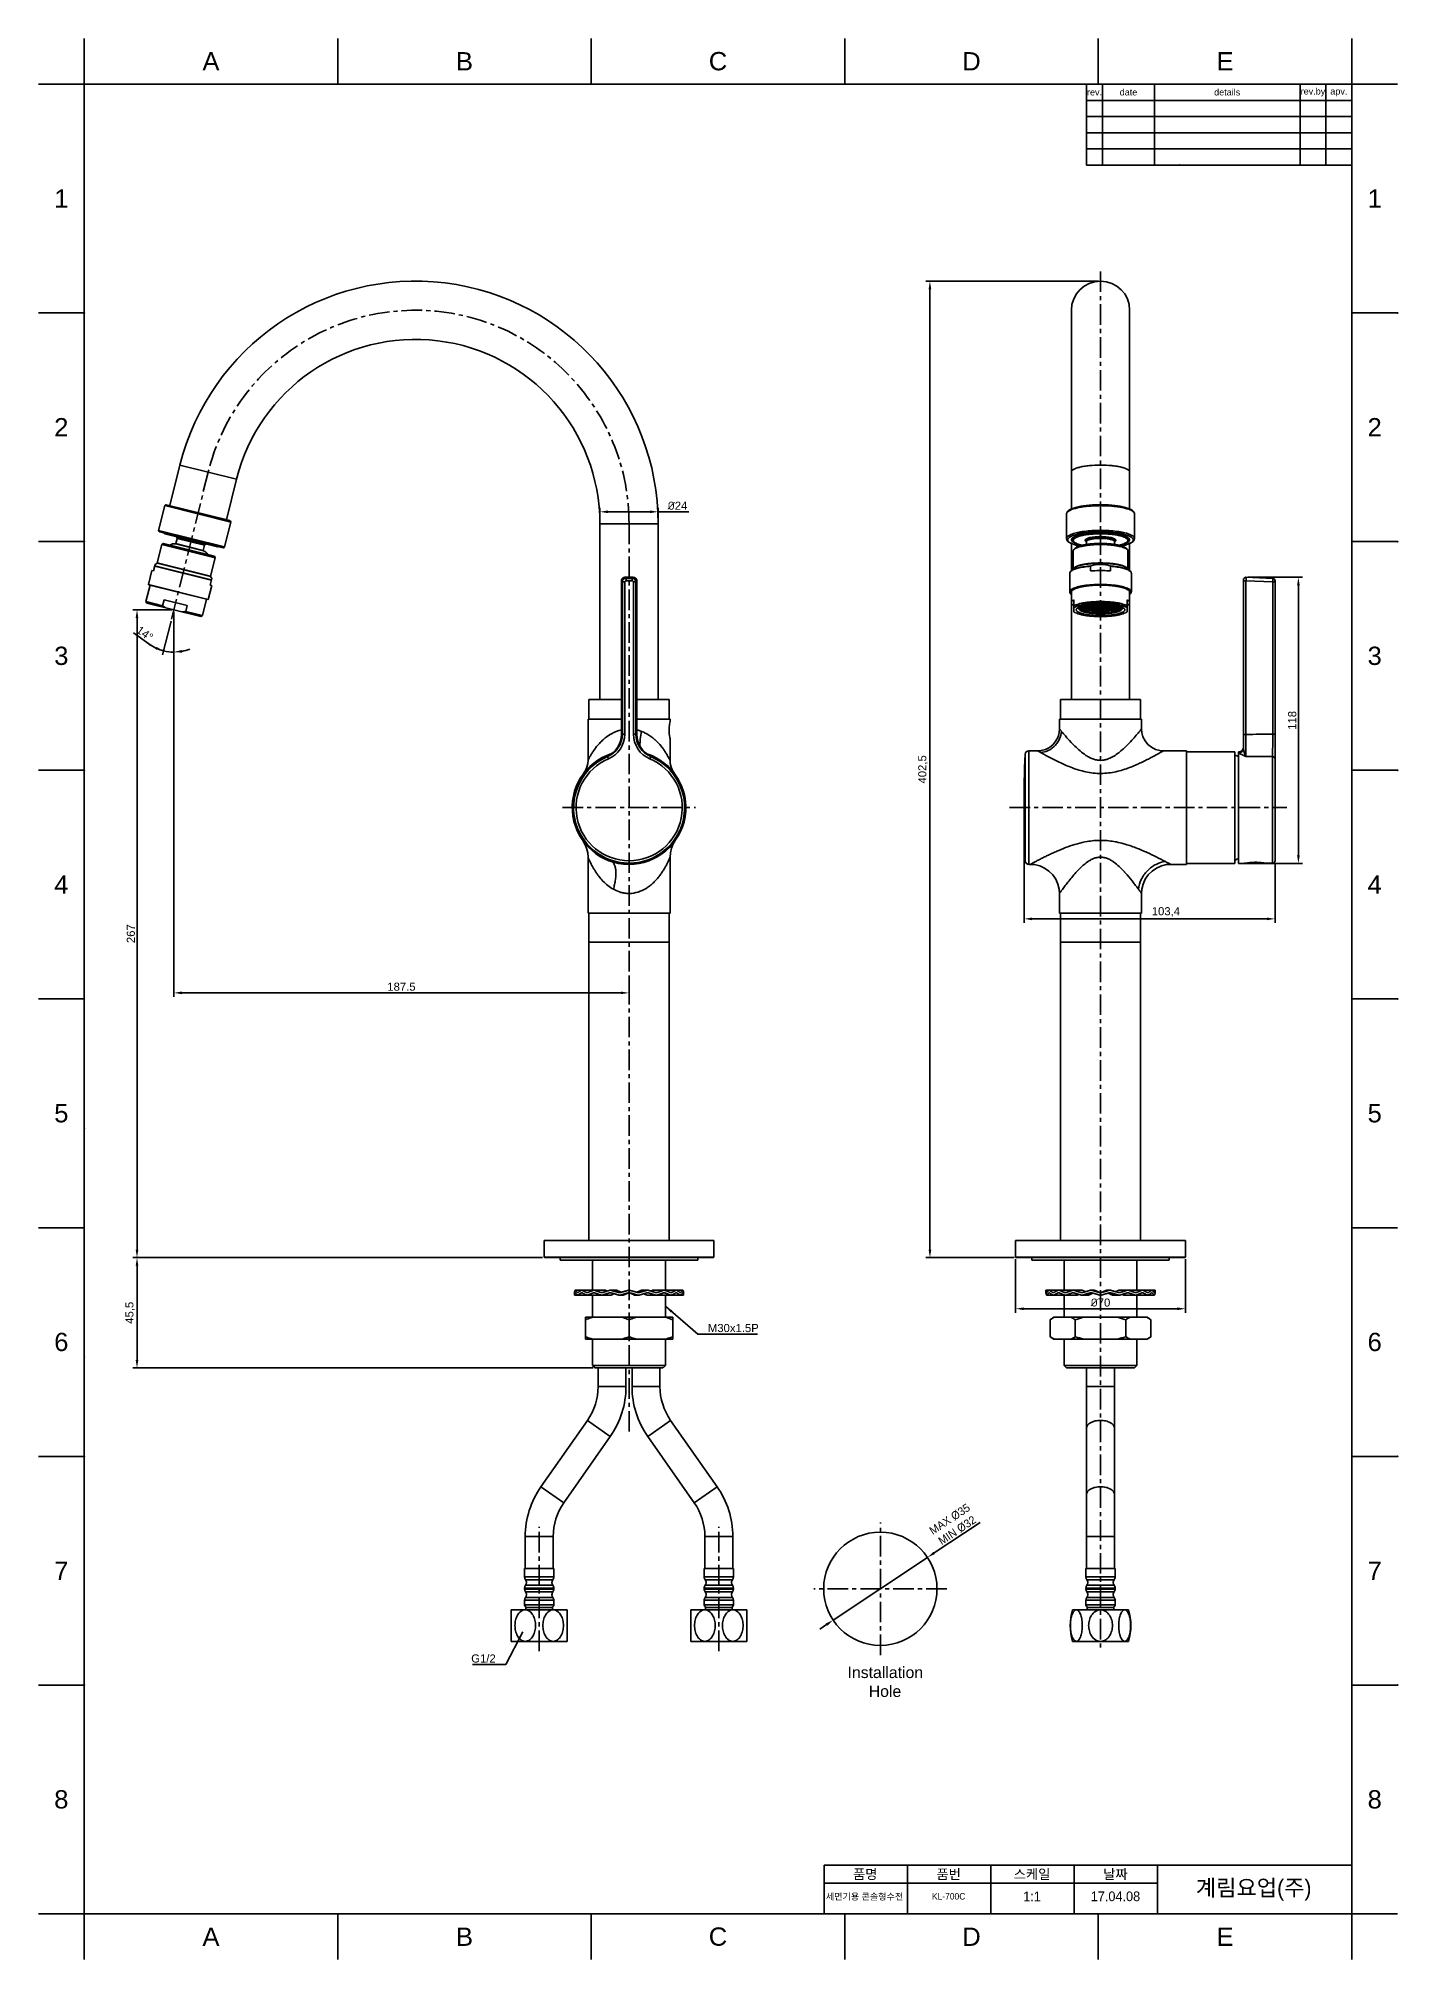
# Model space of a CAD drawing. Header units: millimetres. Extents: x 789 to 1209, y 393 to 987.
import ezdxf

# ---------------------------------------------------------------- set-up
doc = ezdxf.new("R2010")
doc.units = ezdxf.units.MM
doc.header["$LTSCALE"] = 0.1
doc.linetypes.add('CENTERX2', pattern=[101.6, 63.5, -12.7, 12.7, -12.7])
for name, color, linetype in [('02___PRT_ALL_AXES', 7, 'Continuous'), ('CENTER', 1, 'CENTERX2'), ('DEF_LAYER_ASSEM_MEMBER', 7, 'Continuous'), ('DIM', 3, 'Continuous'), ('FORM', 7, 'Continuous'), ('TEXT', 2, 'Continuous')]:
    doc.layers.add(name, color=color, linetype=linetype)
doc.styles.get("Standard").update_dxf_attribs({"font": 'arial.ttf'})
doc.dimstyles.new('ISO-25', dxfattribs={"dimtxt": 2.5, "dimasz": 2.5, "dimexe": 1.25, "dimexo": 0.625, "dimtad": 1, "dimlfac": 1.333333, "dimtxsty": 'Standard', "dimcen": 2.5, "dimadec": 0, "dimazin": 0, "dimtfac": 1, "dimtmove": 0, "dimatfit": 3, "dimfxl": 0, "dimarcsym": 0})

msp = doc.modelspace()

# ---------------------------------------------------------------- texts
at = {"char_height": 5.6566, "attachment_point": 5}
for s, width, insert in [('A', 10, (842.4627, 979.455)), ('B', 10, (920.8062, 979.455)), ('C', 10, (999.1496, 979.455)), ('D', 10, (1077.493, 979.455)), ('E', 10, (1155.8365, 979.455)), ('1', 50, (796.2203, 937.0307)), ('1', 50, (1202.0789, 937.0307)), ('2', 50, (796.2203, 866.3237)), ('2', 50, (1202.0789, 866.3237)), ('3', 50, (796.2203, 795.6166)), ('3', 50, (1202.0789, 795.6166)), ('4', 50, (796.2203, 724.9095)), ('4', 50, (1202.0789, 724.9095)), ('5', 50, (796.2203, 654.2025)), ('5', 50, (1202.0789, 654.2025)), ('6', 50, (796.2203, 583.4954)), ('6', 50, (1202.0789, 583.4954)), ('7', 50, (796.2203, 512.7883)), ('7', 50, (1202.0789, 512.7883)), ('8', 50, (796.2203, 442.0812)), ('8', 50, (1202.0789, 442.0812)), ('A', 10, (842.4627, 399.657)), ('B', 10, (920.8062, 399.657)), ('C', 10, (999.1496, 399.657)), ('D', 10, (1077.493, 399.657)), ('E', 10, (1155.8365, 399.657))]:
    msp.add_mtext_dynamic_manual_height_columns(s, width=width, gutter_width=12.5, heights=[0], dxfattribs=dict(at, insert=insert))
at = {"layer": 'DIM', "char_height": 2.5}
for s, insert, attachment_point in [('M30x1.5P', (996.0248, 586.5448), 7), ('G1/2', (930.4593, 484.3912), 9)]:
    msp.add_mtext(s, dxfattribs=dict(at, insert=insert, attachment_point=attachment_point))
at = {"layer": 'TEXT'}
for s, width, insert, char_height, attachment_point in [('rev.', 5, (1115.5082, 969.8843), 2, 5), ('date', 16, (1126.0082, 969.8843), 2, 5), ('details', 45, (1156.5082, 969.8843), 2, 5), ('rev.by', 8, (1183.0082, 969.8843), 2, 5), ('apv.', 8, (1191.0082, 969.8843), 2, 5), ('{\\W2.03891; }Installation \\P{\\W6.86844; }Hole', 28.122448, (1036.4016, 483.1217), 3.5, 1)]:
    msp.add_mtext_dynamic_manual_height_columns(s, width=width, gutter_width=12.5, heights=[0], dxfattribs=dict(at, insert=insert, char_height=char_height, attachment_point=attachment_point))
at = {"layer": 'TEXT', "linetype": 'CENTERX2', "attachment_point": 5}
for s, insert, char_height in [('{\\fHYGothic-Medium|b0|i0|c129|p18;품명}', (1044.6604, 418.8324), 3), ('{\\fHYGothic-Medium|b0|i0|c129|p18;품번}', (1070.4302, 418.8324), 3), ('{\\fHYGothic-Medium|b0|i0|c129|p18;스케일}', (1096.1999, 418.8324), 3), ('{\\fHYGothic-Medium|b0|i0|c129|p18;날짜}', (1121.9696, 418.8324), 3), ('{\\fHYGothic-Medium|b0|i0|c129|p18;계림요업(주)}', (1164.6826, 414.0573), 5), ('{\\fHYGothic-Medium|b0|i0|c129|p18;세면기용 콘솔형수전}', (1044.4268, 411.9461), 2), ('{\\fHYGothic-Medium|b0|i0|c129|p18;KL-700C}', (1070.4302, 412.1299), 2), ('{\\fHYGothic-Medium|b0|i0|c129|p18;1:1}', (1096.1999, 412.1214), 3), ('{\\fHYGothic-Medium|b0|i0|c129|p18;17.04.08}', (1121.9696, 412.1214), 3)]:
    msp.add_mtext_dynamic_manual_height_columns(s, width=60, gutter_width=12.5, heights=[0], dxfattribs=dict(at, insert=insert, char_height=char_height))

# ---------------------------------------------------------------- blocks, each defined once
blk = doc.blocks.new('*D3')
at = {"layer": 'Defpoints', "color": 0}
for p in [(1063.88, 516.92), (1034.75, 497.53)]:
    blk.add_point(p, dxfattribs=at)
at = {"layer": 'DIM', "color": 0, "lineweight": -2}
for p, q in [((1080.17, 527.75), (1065.96, 518.3)), ((1034.75, 497.53), (1063.88, 516.92)), ((1032.66, 496.14), (1030.58, 494.76))]:
    blk.add_line(p, q, dxfattribs=at)
at = {"layer": 'DIM', "color": 0}
for points in [[(1065.73, 518.65), (1066.2, 517.96), (1063.88, 516.92)], [(1032.43, 496.49), (1032.9, 495.79), (1034.75, 497.53)]]:
    blk.add_solid(points, dxfattribs=at)
at = {"layer": 'DIM', "color": 0, "insert": (1071.91, 527.02), "char_height": 2.5, "attachment_point": 5, "rotation": 33.64357}
blk.add_mtext('{\\fMS PGothic|b0|i0|c129|p34;MAX %%C35\\PMIN %%C32}', dxfattribs=at)
blk = doc.blocks.new('*D4')
at = {"layer": 'Defpoints', "color": 0}
for p in [(1064.64, 911.49), (1117.36, 911.49), (1091.26, 609.61)]:
    blk.add_point(p, dxfattribs=at)
at = {"layer": 'DIM', "color": 0, "lineweight": -2}
for p, q in [((1116.73, 911.49), (1063.39, 911.49)), ((1064.64, 612.11), (1064.64, 908.99)), ((1090.63, 609.61), (1063.39, 609.61))]:
    blk.add_line(p, q, dxfattribs=at)
at = {"layer": 'DIM', "color": 0}
for points in [[(1064.22, 908.99), (1065.06, 908.99), (1064.64, 911.49)], [(1064.22, 612.11), (1065.06, 612.11), (1064.64, 609.61)]]:
    blk.add_solid(points, dxfattribs=at)
at = {"layer": 'DIM', "color": 0, "insert": (1062.51, 760.55), "char_height": 2.5, "attachment_point": 5, "rotation": 90}
blk.add_mtext('402,5', dxfattribs=at)
blk = doc.blocks.new('*D5')
at = {"layer": 'Defpoints', "color": 0}
for p in [(1093.73, 748.74), (1171.28, 732.29), (1171.28, 714.33)]:
    blk.add_point(p, dxfattribs=at)
at = {"layer": 'DIM', "color": 0, "lineweight": -2}
for p, q in [((1093.73, 748.11), (1093.73, 713.08)), ((1171.28, 731.67), (1171.28, 713.08)), ((1096.23, 714.33), (1168.78, 714.33))]:
    blk.add_line(p, q, dxfattribs=at)
at = {"layer": 'DIM', "color": 0}
for points in [[(1096.23, 714.74), (1096.23, 713.91), (1093.73, 714.33)], [(1168.78, 714.74), (1168.78, 713.91), (1171.28, 714.33)]]:
    blk.add_solid(points, dxfattribs=at)
at = {"layer": 'DIM', "color": 0, "insert": (1137.56, 716.46), "char_height": 2.5, "attachment_point": 5}
blk.add_mtext('103,4', dxfattribs=at)
blk = doc.blocks.new('*D6')
at = {"layer": 'Defpoints', "color": 0}
for p in [(980.65, 840.18), (962.65, 836.49), (980.65, 836.49)]:
    blk.add_point(p, dxfattribs=at)
at = {"layer": 'DIM', "color": 0, "lineweight": -2}
for p, q in [((962.65, 837.11), (962.65, 841.43)), ((965.15, 840.18), (978.15, 840.18)), ((980.65, 837.11), (980.65, 841.43)), ((980.65, 840.18), (990.12, 840.18))]:
    blk.add_line(p, q, dxfattribs=at)
at = {"layer": 'DIM', "color": 0}
for points in [[(965.15, 840.6), (965.15, 839.76), (962.65, 840.18)], [(978.15, 840.6), (978.15, 839.76), (980.65, 840.18)]]:
    blk.add_solid(points, dxfattribs=at)
at = {"layer": 'DIM', "color": 0, "insert": (986.64, 842.06), "char_height": 2.5, "attachment_point": 5}
blk.add_mtext('{\\fISOCPEUR|b0|i0|c0|p34;%%C}24', dxfattribs=at)
blk = doc.blocks.new('*D7')
at = {"layer": 'Defpoints', "color": 0}
for p in [(819.61, 809.88), (831, 809.88), (945.55, 609.61)]:
    blk.add_point(p, dxfattribs=at)
at = {"layer": 'DIM', "color": 0, "lineweight": -2}
for p, q in [((830.37, 809.88), (818.36, 809.88)), ((819.61, 612.11), (819.61, 807.38)), ((944.93, 609.61), (818.36, 609.61))]:
    blk.add_line(p, q, dxfattribs=at)
at = {"layer": 'DIM', "color": 0}
for points in [[(819.19, 807.38), (820.02, 807.38), (819.61, 809.88)], [(819.19, 612.11), (820.02, 612.11), (819.61, 609.61)]]:
    blk.add_solid(points, dxfattribs=at)
at = {"layer": 'DIM', "color": 0, "insert": (817.71, 709.75), "char_height": 2.5, "attachment_point": 5, "rotation": 90}
blk.add_mtext('267', dxfattribs=at)
blk = doc.blocks.new('*D8')
at = {"layer": 'Defpoints', "color": 0}
for p in [(831, 809.88), (971.65, 696.04), (971.65, 691.45)]:
    blk.add_point(p, dxfattribs=at)
at = {"layer": 'DIM', "color": 0, "lineweight": -2}
for p, q in [((831, 809.26), (831, 690.2)), ((971.65, 695.42), (971.65, 690.2)), ((833.5, 691.45), (969.15, 691.45))]:
    blk.add_line(p, q, dxfattribs=at)
at = {"layer": 'DIM', "color": 0}
for points in [[(833.5, 691.87), (833.5, 691.04), (831, 691.45)], [(969.15, 691.87), (969.15, 691.04), (971.65, 691.45)]]:
    blk.add_solid(points, dxfattribs=at)
at = {"layer": 'DIM', "color": 0, "insert": (901.33, 693.35), "char_height": 2.5, "attachment_point": 5}
blk.add_mtext('187.5', dxfattribs=at)
blk = doc.blocks.new('*D9')
at = {"layer": 'Defpoints', "color": 0}
for p in [(841.61, 852.45), (831, 809.26), (830.27, 806.97), (831, 802.82), (829.94, 796.85)]:
    blk.add_point(p, dxfattribs=at)
at = {"layer": 'DIM', "color": 0, "lineweight": -2}
for p, q in [((823.31, 799.31), (818.52, 802.79)), ((830.12, 806.36), (827.53, 795.98)), ((831, 802.2), (831, 795.56))]:
    blk.add_line(p, q, dxfattribs=at)
for start, end in [(233.95504, 256), (234.05726, 245.02863), (256, 270), (280.97137, 291.94274)]:
    blk.add_arc((831, 809.88), 13.08, start, end, dxfattribs=at)
at = {"layer": 'DIM', "color": 0}
for points in [[(825.62, 798.42), (825.34, 797.64), (827.84, 797.19)], [(833.53, 796.63), (833.45, 797.46), (831, 796.81)]]:
    blk.add_solid(points, dxfattribs=at)
at = {"layer": 'DIM', "color": 0, "insert": (822.02, 802.57), "char_height": 2.5, "attachment_point": 5, "rotation": 323.95504}
blk.add_mtext('14°', dxfattribs=at)
blk = doc.blocks.new('*D10')
at = {"layer": 'Defpoints', "color": 0}
for p in [(1162.3, 819.92), (1178.51, 819.92), (1160.03, 731.45)]:
    blk.add_point(p, dxfattribs=at)
at = {"layer": 'DIM', "color": 0, "lineweight": -2}
for p, q in [((1162.93, 819.92), (1179.76, 819.92)), ((1178.51, 733.95), (1178.51, 817.42)), ((1160.66, 731.45), (1179.76, 731.45))]:
    blk.add_line(p, q, dxfattribs=at)
at = {"layer": 'DIM', "color": 0}
for points in [[(1178.09, 817.42), (1178.92, 817.42), (1178.51, 819.92)], [(1178.09, 733.95), (1178.92, 733.95), (1178.51, 731.45)]]:
    blk.add_solid(points, dxfattribs=at)
at = {"layer": 'DIM', "color": 0, "insert": (1176.6, 775.68), "char_height": 2.5, "attachment_point": 5, "rotation": 90}
blk.add_mtext('118', dxfattribs=at)
blk = doc.blocks.new('*D11')
at = {"layer": 'Defpoints', "color": 0}
for p in [(945.55, 609.61), (819.61, 575.49), (961.15, 575.49)]:
    blk.add_point(p, dxfattribs=at)
at = {"layer": 'DIM', "color": 0, "lineweight": -2}
for p, q in [((944.93, 609.61), (818.36, 609.61)), ((819.61, 607.11), (819.61, 577.99)), ((960.53, 575.49), (818.36, 575.49))]:
    blk.add_line(p, q, dxfattribs=at)
at = {"layer": 'DIM', "color": 0}
for points in [[(819.19, 607.11), (820.02, 607.11), (819.61, 609.61)], [(819.19, 577.99), (820.02, 577.99), (819.61, 575.49)]]:
    blk.add_solid(points, dxfattribs=at)
at = {"layer": 'DIM', "color": 0, "insert": (817.48, 592.55), "char_height": 2.5, "attachment_point": 5, "rotation": 90}
blk.add_mtext('45,5', dxfattribs=at)
blk = doc.blocks.new('*D12')
at = {"layer": 'Defpoints', "color": 0}
for p in [(1091.11, 609.76), (1143.61, 609.76), (1143.61, 593.8)]:
    blk.add_point(p, dxfattribs=at)
at = {"layer": 'DIM', "color": 0, "lineweight": -2}
for p, q in [((1091.11, 609.14), (1091.11, 592.55)), ((1143.61, 609.14), (1143.61, 592.55)), ((1093.61, 593.8), (1141.11, 593.8))]:
    blk.add_line(p, q, dxfattribs=at)
at = {"layer": 'DIM', "color": 0}
for points in [[(1093.61, 594.21), (1093.61, 593.38), (1091.11, 593.8)], [(1141.11, 594.21), (1141.11, 593.38), (1143.61, 593.8)]]:
    blk.add_solid(points, dxfattribs=at)
at = {"layer": 'DIM', "color": 0, "insert": (1117.36, 595.7), "char_height": 2.5, "attachment_point": 5}
blk.add_mtext('{\\fISOCPEUR|b0|i0|c0|p34;%%C}70', dxfattribs=at)

# ---------------------------------------------------------------- dimensions: what is measured, and where the dimension line sits
at = {"layer": 'DIM'}
for base, p1, p2, picture, middle in [((1064.6397, 911.4863), (1091.2578, 609.6113), (1117.3578, 911.4863), '*D4', (1062.5123, 760.5488)), ((819.6068, 575.4863), (945.5534, 609.6113), (961.1535, 575.4863), '*D11', (817.4845, 592.5488))]:
    dim = msp.add_linear_dim(base=base, p1=p1, p2=p2, angle=90, dimstyle='ISO-25', dxfattribs=at)
    dim.commit()
    dim.dimension.update_dxf_attribs({"geometry": picture, "text_midpoint": middle})
dim = msp.add_angular_dim_2l(base=(829.9357, 796.8491), line1=((830.9996, 809.2564), (830.9996, 802.8225)), line2=((830.2738, 806.9706), (841.6139, 852.4532)), dimstyle='ISO-25', dxfattribs=at)
dim.commit()
dim.dimension.update_dxf_attribs({"geometry": '*D9', "text_midpoint": (822.0189, 802.5707)})
dim = msp.add_linear_dim(base=(980.6534, 840.1808), p1=(962.6534, 836.4863), p2=(980.6534, 836.4863), text='{\\fISOCPEUR|b0|i0|c0|p34;%%C}<>', dimstyle='ISO-25', dxfattribs=at)
dim.commit()
dim.dimension.update_dxf_attribs({"geometry": '*D6', "text_midpoint": (986.6363, 840.1808), "dimtype": 160})
for base, p1, p2, text, picture, middle in [((1178.5057, 819.9192), (1160.0328, 731.4488), (1162.3021, 819.9192), '118', '*D10', (1176.6042, 775.684)), ((819.6068, 809.8814), (945.5534, 609.6113), (830.9996, 809.8814), '267', '*D7', (817.7053, 709.7464))]:
    dim = msp.add_linear_dim(base=base, p1=p1, p2=p2, angle=90, text=text, dimstyle='ISO-25', dxfattribs=at)
    dim.commit()
    dim.dimension.update_dxf_attribs({"geometry": picture, "text_midpoint": middle})
for base, p1, p2, text, picture, middle in [((971.6534, 691.4524), (830.9996, 809.8814), (971.6534, 696.041), '187.5', '*D8', (901.3265, 693.3539)), ((1143.6078, 593.798), (1091.1078, 609.7613), (1143.6078, 609.7613), '{\\fISOCPEUR|b0|i0|c0|p34;%%C}<>', '*D12', (1117.3578, 595.6994))]:
    dim = msp.add_linear_dim(base=base, p1=p1, p2=p2, text=text, dimstyle='ISO-25', dxfattribs=at)
    dim.commit()
    dim.dimension.update_dxf_attribs({"geometry": picture, "text_midpoint": middle})
dim = msp.add_linear_dim(base=(1171.2828, 714.3283), p1=(1093.7328, 748.7363), p2=(1171.2828, 732.2911), dimstyle='ISO-25', dxfattribs=at)
dim.commit()
dim.dimension.update_dxf_attribs({"geometry": '*D5', "text_midpoint": (1137.5626, 714.3283), "dimtype": 160})
dim = msp.add_diameter_dim_2p(p1=(1034.7462, 497.5263), p2=(1063.8837, 516.9171), text='{\\fMS PGothic|b0|i0|c129|p34;MAX %%C35\\PMIN %%C32}', dimstyle='ISO-25', dxfattribs=at)
dim.commit()
dim.dimension.update_dxf_attribs({"geometry": '*D3', "text_midpoint": (1071.9097, 527.0217)})

# ---------------------------------------------------------------- linework, layer by layer
for p, q in [((803.291, 972.3843), (803.291, 986.5257)), ((881.6345, 972.3843), (881.6345, 986.5257)), ((959.9779, 972.3843), (959.9779, 986.5257)), ((1038.3213, 972.3843), (1038.3213, 986.5257)), ((1116.6648, 972.3843), (1116.6648, 986.5257)), ((1195.0082, 972.3843), (1195.0082, 986.5257)), ((803.291, 972.3843), (789.1496, 972.3843)), ((803.291, 972.3843), (803.291, 406.7277)), ((1195.0082, 972.3843), (803.291, 972.3843)), ((1195.0082, 406.7277), (1195.0082, 972.3843)), ((1195.0082, 972.3843), (1209.1496, 972.3843)), ((803.291, 901.6772), (789.1496, 901.6772)), ((1195.0082, 901.6772), (1209.1496, 901.6772)), ((803.291, 830.9701), (789.1496, 830.9701)), ((1195.0082, 830.9701), (1209.1496, 830.9701)), ((803.291, 760.2631), (789.1496, 760.2631)), ((1195.0082, 760.2631), (1209.1496, 760.2631)), ((803.291, 689.556), (789.1496, 689.556)), ((1195.0082, 689.556), (1209.1496, 689.556)), ((803.291, 618.8489), (789.1496, 618.8489)), ((1195.0082, 618.8489), (1209.1496, 618.8489)), ((803.291, 548.1418), (789.1496, 548.1418)), ((1195.0082, 548.1418), (1209.1496, 548.1418)), ((803.291, 477.4348), (789.1496, 477.4348)), ((1195.0082, 477.4348), (1209.1496, 477.4348)), ((803.291, 406.7277), (789.1496, 406.7277)), ((803.291, 406.7277), (1195.0082, 406.7277)), ((803.291, 406.7277), (803.291, 392.5863)), ((881.6345, 406.7277), (881.6345, 392.5863)), ((959.9779, 406.7277), (959.9779, 392.5863)), ((1038.3213, 406.7277), (1038.3213, 392.5863)), ((1116.6648, 406.7277), (1116.6648, 392.5863)), ((1195.0082, 406.7277), (1195.0082, 392.5863)), ((1195.0082, 406.7277), (1209.1496, 406.7277))]:
    msp.add_line(p, q)
at = {"color": 7, "linetype": 'Continuous'}
for p, q in [((1108.3578, 841.0631), (1108.3578, 902.4693)), ((1126.3578, 841.0632), (1126.3578, 902.4693)), ((832.8812, 854.6305), (829.7514, 842.0773)), ((832.8812, 854.6305), (850.3465, 850.2759)), ((847.2167, 837.7227), (850.3465, 850.2759)), ((828.2052, 842.0763), (826.3001, 834.4352)), ((848.5814, 836.9959), (828.2052, 842.0763)), ((848.3083, 837.4505), (828.6598, 842.3494)), ((846.6763, 829.3548), (826.3001, 834.4352)), ((846.2217, 829.0817), (826.5732, 833.9806)), ((828.0968, 833.4528), (827.9923, 833.6268)), ((844.6286, 829.3309), (828.0968, 833.4528)), ((844.515, 829.314), (828.1891, 833.3845)), ((832.045, 832.0819), (831.8358, 832.43)), ((840.8471, 830.1832), (831.8358, 832.43)), ((832.045, 832.0819), (840.499, 829.9741)), ((832.0619, 831.9684), (840.4307, 829.8818)), ((848.5814, 836.9959), (846.6763, 829.3548)), ((962.6534, 836.4863), (962.6534, 782.1113)), ((980.6534, 836.4863), (962.6534, 836.4863)), ((980.6534, 836.4863), (980.6534, 782.1113)), ((1108.3681, 832.6581), (1108.3596, 832.6541)), ((1126.3561, 832.6541), (1126.3475, 832.6581)), ((843.7438, 825.9639), (827.2973, 830.0645)), ((827.7137, 830.3659), (827.3656, 830.1568)), ((843.7268, 826.0775), (827.3656, 830.1568)), ((827.7137, 830.3659), (843.5177, 826.4255)), ((827.8272, 830.3829), (843.4254, 826.4938)), ((831.4857, 830.2392), (840.1277, 828.0845)), ((831.6585, 830.3504), (840.0273, 828.2638)), ((840.4307, 829.8818), (840.0273, 828.2638)), ((840.499, 829.9741), (840.8471, 830.1832)), ((843.7438, 825.9639), (842.3223, 820.2627)), ((843.5177, 826.4255), (843.7268, 826.0775)), ((844.6286, 829.3309), (844.8026, 829.4355)), ((1108.3578, 830.3679), (1108.3578, 822.0191)), ((1109.1079, 830.878), (1108.6421, 831.3158)), ((1109.4711, 828.8869), (1109.193, 828.6257)), ((1113.0453, 830.8532), (1112.8609, 831.0265)), ((1121.6703, 830.8532), (1121.8547, 831.0265)), ((1125.2446, 828.8869), (1125.5226, 828.6257)), ((1125.6077, 830.878), (1126.0736, 831.3158)), ((1126.3578, 830.368), (1126.3578, 822.0191)), ((824.2069, 822.01), (824.7164, 821.883)), ((824.7164, 821.883), (825.2244, 823.9206)), ((842.5477, 818.9963), (825.0823, 823.3509)), ((825.108, 823.4538), (842.5733, 819.0992)), ((825.8075, 824.271), (825.2244, 823.9206)), ((842.3393, 820.1492), (825.8075, 824.271)), ((842.3223, 820.2627), (825.8758, 824.3633)), ((842.3393, 820.1492), (842.6897, 819.566)), ((970.4075, 819.9189), (970.4075, 819.9194)), ((972.9743, 819.9194), (970.4075, 819.9194)), ((972.9743, 819.9189), (970.4075, 819.9189)), ((970.4075, 819.9189), (970.7248, 819.6016)), ((972.9743, 819.9189), (972.657, 819.6016)), ((972.9743, 819.9189), (972.9743, 819.9194)), ((973.0577, 819.9163), (972.9743, 819.9194)), ((1109.1079, 822.7239), (1108.1762, 821.8484)), ((1114.2392, 821.883), (1114.2392, 823.3509)), ((1120.4764, 821.883), (1120.4764, 823.3509)), ((1125.6077, 822.7239), (1126.5395, 821.8484)), ((1162.3117, 819.9189), (1170.5617, 819.6016)), ((841.6206, 813.1078), (823.1364, 817.7164)), ((841.5297, 813.0532), (823.1911, 817.6255)), ((842.6911, 817.4014), (841.6206, 813.1078)), ((842.1817, 817.5284), (842.6897, 819.566)), ((842.1817, 817.5284), (842.6911, 817.4014)), ((969.2859, 818.8781), (969.2828, 818.7947)), ((969.2828, 818.7947), (969.2828, 771.3576)), ((969.2834, 818.7947), (969.2828, 818.7947)), ((969.2834, 818.7947), (969.2834, 771.3576)), ((969.2834, 818.7947), (969.6007, 818.4774)), ((969.6007, 818.4774), (969.6007, 771.4155)), ((970.3501, 818.4774), (969.6007, 818.4774)), ((970.3501, 818.4774), (970.3501, 771.4155)), ((970.7248, 818.8521), (970.7248, 819.6016)), ((972.657, 819.6016), (970.7248, 819.6016)), ((972.657, 818.8521), (970.7248, 818.8521)), ((972.657, 818.8521), (972.657, 819.6016)), ((973.0317, 771.4155), (973.0317, 818.4774)), ((973.0317, 818.4774), (973.7811, 818.4774)), ((974.0984, 818.7947), (973.7811, 818.4774)), ((973.7811, 771.4155), (973.7811, 818.4774)), ((974.0984, 771.3576), (974.0984, 818.7947)), ((974.0984, 818.7947), (974.099, 818.7947)), ((974.099, 771.3576), (974.099, 818.7947)), ((1161.5328, 819.1694), (1161.5328, 767.2424)), ((1162.3117, 818.7947), (1161.5328, 818.7947)), ((1162.3117, 818.7947), (1162.3117, 771.3576)), ((1162.3117, 818.7947), (1170.5617, 818.4774)), ((1170.5617, 818.4774), (1170.5617, 771.4155)), ((1171.2828, 818.4774), (1170.5617, 818.4774)), ((1171.2828, 818.8521), (1171.2828, 732.2911)), ((1108.3578, 812.0646), (1108.3578, 782.1113)), ((1111.7932, 809.7024), (1111.2716, 810.0154)), ((1111.9532, 810.4531), (1111.4365, 810.4531)), ((1111.4472, 810.5003), (1111.9668, 810.5003)), ((1111.5571, 810.2382), (1111.5571, 810.4531)), ((1111.5571, 810.2382), (1111.9868, 810.2382)), ((1111.9666, 810.1918), (1111.6112, 810.1918)), ((1111.9668, 810.718), (1111.6992, 810.718)), ((1111.7594, 810.7653), (1111.9532, 810.7653)), ((1111.9532, 810.7653), (1112.2202, 810.8753)), ((1111.9532, 810.7653), (1111.9532, 810.8663)), ((1112.2202, 810.3431), (1111.9532, 810.4531)), ((1111.9634, 809.9737), (1111.9634, 810.1918)), ((1111.9634, 809.9737), (1112.2258, 810.0831)), ((1112.2258, 810.0831), (1111.9666, 810.1918)), ((1111.9668, 810.5003), (1111.9668, 810.718)), ((1112.2266, 810.6092), (1111.9668, 810.718)), ((1111.9668, 810.5003), (1112.2266, 810.6092)), ((1111.9868, 810.2382), (1111.9868, 810.4392)), ((1111.9868, 810.2382), (1112.2202, 810.3431)), ((1112.2202, 810.8753), (1112.0886, 810.9344)), ((1112.389, 810.8496), (1112.1292, 810.7407)), ((1112.1292, 810.7407), (1112.389, 810.6318)), ((1112.389, 810.5865), (1112.1292, 810.4776)), ((1112.1292, 810.4776), (1112.389, 810.3688)), ((1112.389, 810.3234), (1112.1292, 810.2145)), ((1112.1292, 810.2145), (1112.389, 810.1057)), ((1112.389, 810.0603), (1112.1292, 809.9514)), ((1112.1292, 809.9514), (1112.389, 809.8426)), ((1112.1864, 810.9798), (1112.389, 810.8949)), ((1112.9088, 809.797), (1112.3858, 809.7967)), ((1112.389, 810.8949), (1112.389, 811.0517)), ((1112.389, 810.8949), (1112.9086, 810.8949)), ((1112.389, 810.6318), (1112.389, 810.8496)), ((1112.9086, 810.8496), (1112.389, 810.8496)), ((1112.389, 810.6318), (1112.9086, 810.6318)), ((1112.389, 810.3688), (1112.389, 810.5865)), ((1112.9086, 810.5865), (1112.389, 810.5865)), ((1112.389, 810.3688), (1112.9086, 810.3688)), ((1112.389, 810.1057), (1112.389, 810.3234)), ((1112.9086, 810.3234), (1112.389, 810.3234)), ((1112.389, 810.1057), (1112.9086, 810.1057)), ((1112.389, 809.8426), (1112.389, 810.0603)), ((1112.9086, 810.0603), (1112.389, 810.0603)), ((1112.389, 809.8426), (1112.9086, 809.8426)), ((1112.9086, 811.1127), (1112.5607, 811.1127)), ((1112.6964, 811.158), (1112.9086, 811.158)), ((1112.9086, 811.158), (1113.1684, 811.2669)), ((1112.9086, 811.158), (1112.9086, 811.2134)), ((1112.9086, 810.8949), (1112.9086, 811.1127)), ((1113.1684, 811.0038), (1112.9086, 811.1127)), ((1112.9086, 810.8949), (1113.1684, 811.0038)), ((1112.9086, 810.6318), (1112.9086, 810.8496)), ((1113.1684, 810.7407), (1112.9086, 810.8496)), ((1112.9086, 810.6318), (1113.1684, 810.7407)), ((1112.9086, 810.3688), (1112.9086, 810.5865)), ((1113.1684, 810.4776), (1112.9086, 810.5865)), ((1112.9086, 810.3688), (1113.1684, 810.4776)), ((1112.9086, 810.1057), (1112.9086, 810.3234)), ((1113.1684, 810.2145), (1112.9086, 810.3234)), ((1112.9086, 810.1057), (1113.1684, 810.2145)), ((1112.9086, 809.8426), (1112.9086, 810.0603)), ((1113.1684, 809.9514), (1112.9086, 810.0603)), ((1112.9086, 809.8426), (1113.1684, 809.9514)), ((1113.1683, 809.6883), (1112.9088, 809.797)), ((1112.9906, 809.6138), (1112.9906, 809.7627)), ((1112.9906, 809.6138), (1113.1683, 809.6883)), ((1113.3308, 811.2442), (1113.071, 811.1353)), ((1113.071, 811.1353), (1113.3308, 811.0265)), ((1113.3308, 810.9811), (1113.071, 810.8723)), ((1113.071, 810.8723), (1113.3308, 810.7634)), ((1113.3308, 810.718), (1113.071, 810.6092)), ((1113.071, 810.6092), (1113.3308, 810.5003)), ((1113.3308, 810.4549), (1113.071, 810.3461)), ((1113.071, 810.3461), (1113.3308, 810.2372)), ((1113.3308, 810.1918), (1113.071, 810.083)), ((1113.071, 810.083), (1113.3308, 809.9741)), ((1113.3308, 809.9288), (1113.071, 809.8199)), ((1113.071, 809.8199), (1113.3308, 809.711)), ((1113.3302, 809.6657), (1113.1257, 809.5802)), ((1113.1684, 811.2669), (1113.1475, 811.2756)), ((1113.2815, 811.3103), (1113.3308, 811.2896)), ((1113.8494, 809.6656), (1113.3302, 809.6657)), ((1113.3308, 811.2896), (1113.3308, 811.3198)), ((1113.3308, 811.2896), (1113.8504, 811.2896)), ((1113.3308, 811.0265), (1113.3308, 811.2442)), ((1113.8504, 811.2442), (1113.3308, 811.2442)), ((1113.3308, 811.0265), (1113.8504, 811.0265)), ((1113.3308, 810.7634), (1113.3308, 810.9811)), ((1113.8504, 810.9811), (1113.3308, 810.9811)), ((1113.3308, 810.7634), (1113.8504, 810.7634)), ((1113.3308, 810.5003), (1113.3308, 810.718)), ((1113.8504, 810.718), (1113.3308, 810.718)), ((1113.3308, 810.5003), (1113.8504, 810.5003)), ((1113.3308, 810.2372), (1113.3308, 810.4549)), ((1113.8504, 810.4549), (1113.3308, 810.4549)), ((1113.3308, 810.2372), (1113.8504, 810.2372)), ((1113.3308, 809.9741), (1113.3308, 810.1918)), ((1113.8504, 810.1918), (1113.3308, 810.1918)), ((1113.3308, 809.9741), (1113.8504, 809.9741)), ((1113.3308, 809.711), (1113.3308, 809.9288)), ((1113.8504, 809.9288), (1113.3308, 809.9288)), ((1113.3308, 809.711), (1113.8504, 809.711)), ((1113.8123, 809.4382), (1113.8123, 809.6656)), ((1113.8123, 809.4382), (1114.1055, 809.5578)), ((1114.1055, 809.5578), (1113.8494, 809.6656)), ((1113.8504, 811.2896), (1113.8504, 811.42)), ((1113.8504, 811.2896), (1114.1102, 811.3984)), ((1113.8504, 811.0265), (1113.8504, 811.2442)), ((1114.1102, 811.1353), (1113.8504, 811.2442)), ((1113.8504, 811.0265), (1114.1102, 811.1353)), ((1113.8504, 810.7634), (1113.8504, 810.9811)), ((1114.1102, 810.8723), (1113.8504, 810.9811)), ((1113.8504, 810.7634), (1114.1102, 810.8723)), ((1113.8504, 810.5003), (1113.8504, 810.718)), ((1114.1102, 810.6092), (1113.8504, 810.718)), ((1113.8504, 810.5003), (1114.1102, 810.6092)), ((1113.8504, 810.2372), (1113.8504, 810.4549)), ((1114.1102, 810.3461), (1113.8504, 810.4549)), ((1113.8504, 810.2372), (1114.1102, 810.3461)), ((1113.8504, 809.9741), (1113.8504, 810.1918)), ((1114.1102, 810.083), (1113.8504, 810.1918)), ((1113.8504, 809.9741), (1114.1102, 810.083)), ((1113.8504, 809.711), (1113.8504, 809.9288)), ((1114.1102, 809.8199), (1113.8504, 809.9288)), ((1113.8504, 809.711), (1114.1102, 809.8199)), ((1114.1102, 811.3984), (1113.9945, 811.4469)), ((1114.2726, 811.3758), (1114.0128, 811.2669)), ((1114.0128, 811.2669), (1114.2726, 811.158)), ((1114.2726, 811.1127), (1114.0128, 811.0038)), ((1114.0128, 811.0038), (1114.2726, 810.8949)), ((1114.2726, 810.8496), (1114.0128, 810.7407)), ((1114.0128, 810.7407), (1114.2726, 810.6318)), ((1114.2726, 810.5865), (1114.0128, 810.4776)), ((1114.0128, 810.4776), (1114.2726, 810.3688)), ((1114.2726, 810.3234), (1114.0128, 810.2145)), ((1114.0128, 810.2145), (1114.2726, 810.1057)), ((1114.2726, 810.0603), (1114.0128, 809.9514)), ((1114.0128, 809.9514), (1114.2726, 809.8426)), ((1114.2726, 809.7972), (1114.0128, 809.6883)), ((1114.0128, 809.6883), (1114.2726, 809.5795)), ((1114.2726, 809.5341), (1114.0128, 809.4253)), ((1114.0128, 809.4253), (1114.0942, 809.3911)), ((1114.0942, 809.3911), (1114.0942, 809.4594)), ((1114.1569, 811.4696), (1114.2726, 811.4211)), ((1114.2726, 811.4211), (1114.2726, 811.4858)), ((1114.2726, 811.4211), (1114.7922, 811.4211)), ((1114.2726, 811.158), (1114.2726, 811.3758)), ((1114.7922, 811.3758), (1114.2726, 811.3758)), ((1114.2726, 811.158), (1114.7922, 811.158)), ((1114.2726, 810.8949), (1114.2726, 811.1127)), ((1114.7922, 811.1127), (1114.2726, 811.1127)), ((1114.2726, 810.8949), (1114.7922, 810.8949)), ((1114.2726, 810.6318), (1114.2726, 810.8496)), ((1114.7922, 810.8496), (1114.2726, 810.8496)), ((1114.2726, 810.6318), (1114.7922, 810.6318)), ((1114.2726, 810.3688), (1114.2726, 810.5865)), ((1114.7922, 810.5865), (1114.2726, 810.5865)), ((1114.2726, 810.3688), (1114.7922, 810.3688)), ((1114.2726, 810.1057), (1114.2726, 810.3234)), ((1114.7922, 810.3234), (1114.2726, 810.3234)), ((1114.2726, 810.1057), (1114.7922, 810.1057)), ((1114.2726, 809.8426), (1114.2726, 810.0603)), ((1114.7922, 810.0603), (1114.2726, 810.0603)), ((1114.2726, 809.8426), (1114.7922, 809.8426)), ((1114.2726, 809.5795), (1114.2726, 809.7972)), ((1114.7922, 809.7972), (1114.2726, 809.7972)), ((1114.2726, 809.5795), (1114.7922, 809.5795)), ((1114.7922, 809.5341), (1114.2726, 809.5341)), ((1114.6294, 809.3164), (1114.6294, 809.5341)), ((1114.6294, 809.3164), (1114.7922, 809.3164)), ((1114.7922, 811.4211), (1114.7922, 811.5567)), ((1114.7922, 811.4211), (1115.052, 811.53)), ((1114.7922, 811.158), (1114.7922, 811.3758)), ((1115.052, 811.2669), (1114.7922, 811.3758)), ((1114.7922, 811.158), (1115.052, 811.2669)), ((1114.7922, 810.8949), (1114.7922, 811.1127)), ((1115.052, 811.0038), (1114.7922, 811.1127)), ((1114.7922, 810.8949), (1115.052, 811.0038)), ((1114.7922, 810.6318), (1114.7922, 810.8496)), ((1115.052, 810.7407), (1114.7922, 810.8496)), ((1114.7922, 810.6318), (1115.052, 810.7407)), ((1114.7922, 810.3688), (1114.7922, 810.5865)), ((1115.052, 810.4776), (1114.7922, 810.5865)), ((1114.7922, 810.3688), (1115.052, 810.4776)), ((1114.7922, 810.1057), (1114.7922, 810.3234)), ((1115.052, 810.2145), (1114.7922, 810.3234)), ((1114.7922, 810.1057), (1115.052, 810.2145)), ((1114.7922, 809.8426), (1114.7922, 810.0603)), ((1115.052, 809.9514), (1114.7922, 810.0603)), ((1114.7922, 809.8426), (1115.052, 809.9514)), ((1114.7922, 809.5795), (1114.7922, 809.7972)), ((1115.052, 809.6883), (1114.7922, 809.7972)), ((1114.7922, 809.5795), (1115.052, 809.6883)), ((1114.7922, 809.3164), (1114.7922, 809.5341)), ((1115.052, 809.4253), (1114.7922, 809.5341)), ((1114.7922, 809.3164), (1115.052, 809.4253)), ((1115.2202, 809.4021), (1114.9387, 809.2808)), ((1115.052, 811.53), (1114.9521, 811.5718)), ((1115.2144, 811.5073), (1114.9546, 811.3984)), ((1114.9546, 811.3984), (1115.2144, 811.2896)), ((1115.2144, 811.2442), (1114.9546, 811.1353)), ((1114.9546, 811.1353), (1115.2144, 811.0265)), ((1115.2144, 810.9811), (1114.9546, 810.8723)), ((1114.9546, 810.8723), (1115.2144, 810.7634)), ((1115.2144, 810.718), (1114.9546, 810.6092)), ((1114.9546, 810.6092), (1115.2144, 810.5003)), ((1115.2144, 810.4549), (1114.9546, 810.3461)), ((1114.9546, 810.3461), (1115.2144, 810.2372)), ((1115.2144, 810.1918), (1114.9546, 810.083)), ((1114.9546, 810.083), (1115.2144, 809.9741)), ((1115.2144, 809.9288), (1114.9546, 809.8199)), ((1114.9546, 809.8199), (1115.2144, 809.711)), ((1115.2144, 809.6657), (1114.9546, 809.5568)), ((1114.9546, 809.5568), (1115.2144, 809.4479)), ((1115.1286, 811.5886), (1115.2144, 811.5527)), ((1115.2144, 811.5527), (1115.2144, 811.5968)), ((1115.2144, 811.5527), (1115.734, 811.5527)), ((1115.2144, 811.2896), (1115.2144, 811.5073)), ((1115.734, 811.5073), (1115.2144, 811.5073)), ((1115.2144, 811.2896), (1115.734, 811.2896)), ((1115.2144, 811.0265), (1115.2144, 811.2442)), ((1115.734, 811.2442), (1115.2144, 811.2442)), ((1115.2144, 811.0265), (1115.734, 811.0265)), ((1115.2144, 810.7634), (1115.2144, 810.9811)), ((1115.734, 810.9811), (1115.2144, 810.9811)), ((1115.2144, 810.7634), (1115.734, 810.7634)), ((1115.2144, 810.5003), (1115.2144, 810.718)), ((1115.734, 810.718), (1115.2144, 810.718)), ((1115.2144, 810.5003), (1115.734, 810.5003)), ((1115.2144, 810.2372), (1115.2144, 810.4549)), ((1115.734, 810.4549), (1115.2144, 810.4549)), ((1115.2144, 810.2372), (1115.734, 810.2372)), ((1115.2144, 809.9741), (1115.2144, 810.1918)), ((1115.734, 810.1918), (1115.2144, 810.1918)), ((1115.2144, 809.9741), (1115.734, 809.9741)), ((1115.2144, 809.711), (1115.2144, 809.9288)), ((1115.734, 809.9288), (1115.2144, 809.9288)), ((1115.2144, 809.711), (1115.734, 809.711)), ((1115.2144, 809.4479), (1115.2144, 809.6657)), ((1115.734, 809.6657), (1115.2144, 809.6657)), ((1115.2144, 809.4479), (1115.734, 809.4479)), ((1115.7343, 809.4023), (1115.2202, 809.4021)), ((1115.734, 811.5527), (1115.975, 811.6536)), ((1115.734, 811.5527), (1115.734, 811.6403)), ((1115.734, 811.2896), (1115.734, 811.5073)), ((1115.9938, 811.3984), (1115.734, 811.5073)), ((1115.734, 811.2896), (1115.9938, 811.3984)), ((1115.734, 811.0265), (1115.734, 811.2442)), ((1115.9938, 811.1353), (1115.734, 811.2442)), ((1115.734, 811.0265), (1115.9938, 811.1353)), ((1115.734, 810.7634), (1115.734, 810.9811)), ((1115.9938, 810.8723), (1115.734, 810.9811)), ((1115.734, 810.7634), (1115.9938, 810.8723)), ((1115.734, 810.5003), (1115.734, 810.718)), ((1115.9938, 810.6092), (1115.734, 810.718)), ((1115.734, 810.5003), (1115.9938, 810.6092)), ((1115.734, 810.2372), (1115.734, 810.4549)), ((1115.9938, 810.3461), (1115.734, 810.4549)), ((1115.734, 810.2372), (1115.9938, 810.3461)), ((1115.734, 809.9741), (1115.734, 810.1918)), ((1115.9938, 810.083), (1115.734, 810.1918)), ((1115.734, 809.9741), (1115.9938, 810.083)), ((1115.734, 809.711), (1115.734, 809.9288)), ((1115.9938, 809.8199), (1115.734, 809.9288)), ((1115.734, 809.711), (1115.9938, 809.8199)), ((1115.734, 809.4479), (1115.734, 809.6657)), ((1115.9938, 809.5568), (1115.734, 809.6657)), ((1115.734, 809.4479), (1115.9938, 809.5568)), ((1115.9942, 809.2936), (1115.7343, 809.4023)), ((1115.7906, 809.208), (1115.7906, 809.3788)), ((1115.7906, 809.208), (1115.9942, 809.2936)), ((1116.1562, 809.5341), (1115.8963, 809.4252)), ((1115.8963, 809.4252), (1116.1561, 809.3163)), ((1116.1563, 811.1126), (1115.8964, 811.0037)), ((1115.8964, 811.0037), (1116.1562, 810.8949)), ((1116.1562, 810.8495), (1115.8964, 810.7407)), ((1115.8964, 810.7407), (1116.1562, 810.6318)), ((1116.1562, 810.5865), (1115.8964, 810.4776)), ((1115.8964, 810.4776), (1116.1562, 810.3688)), ((1116.1562, 810.3233), (1115.8964, 810.2145)), ((1115.8964, 810.2145), (1116.1562, 810.1056)), ((1116.1562, 810.0603), (1115.8964, 809.9514)), ((1115.8964, 809.9514), (1116.1562, 809.8425)), ((1116.1562, 809.7972), (1115.8964, 809.6883)), ((1115.8964, 809.6883), (1116.1562, 809.5794)), ((1116.1563, 811.6388), (1115.8965, 811.5299)), ((1115.8965, 811.5299), (1116.1563, 811.4211)), ((1116.1563, 811.3757), (1115.8965, 811.2668)), ((1115.8965, 811.2668), (1116.1563, 811.158)), ((1116.1555, 809.2707), (1115.9779, 809.1965)), ((1116.675, 809.2707), (1116.1555, 809.2707)), ((1116.1561, 809.3163), (1116.1561, 809.5341)), ((1116.1561, 809.3163), (1116.6758, 809.3163)), ((1116.1562, 810.8949), (1116.1562, 811.1126)), ((1116.1562, 810.8949), (1116.6759, 810.8949)), ((1116.1562, 810.6318), (1116.1562, 810.8495)), ((1116.6759, 810.8495), (1116.1562, 810.8495)), ((1116.1562, 810.6318), (1116.6758, 810.6318)), ((1116.1562, 810.3688), (1116.1562, 810.5865)), ((1116.6758, 810.5865), (1116.1562, 810.5865)), ((1116.1562, 810.3688), (1116.6758, 810.3688)), ((1116.1562, 810.1056), (1116.1562, 810.3233)), ((1116.6758, 810.3233), (1116.1562, 810.3233)), ((1116.1562, 810.1056), (1116.6758, 810.1056)), ((1116.1562, 809.8425), (1116.1562, 810.0603)), ((1116.6758, 810.0602), (1116.1562, 810.0603)), ((1116.1562, 809.8425), (1116.6758, 809.8425)), ((1116.1562, 809.5794), (1116.1562, 809.7972)), ((1116.6758, 809.7972), (1116.1562, 809.7972)), ((1116.1562, 809.5794), (1116.6758, 809.5794)), ((1116.6758, 809.5341), (1116.1562, 809.5341)), ((1116.1563, 811.4211), (1116.1563, 811.6388)), ((1116.6759, 811.6388), (1116.1563, 811.6388)), ((1116.1563, 811.4211), (1116.6759, 811.4211)), ((1116.1563, 811.158), (1116.1563, 811.3757)), ((1116.6759, 811.3757), (1116.1563, 811.3757)), ((1116.1563, 811.158), (1116.6759, 811.158)), ((1116.6759, 811.1126), (1116.1563, 811.1126)), ((1116.9353, 809.1612), (1116.675, 809.2707)), ((1116.6751, 811.6844), (1116.6796, 811.6863)), ((1116.6758, 810.6318), (1116.6758, 810.8495)), ((1116.6758, 810.6318), (1116.9357, 810.7407)), ((1116.6758, 810.3688), (1116.6758, 810.5865)), ((1116.9356, 810.4776), (1116.6758, 810.5865)), ((1116.6758, 810.3688), (1116.9356, 810.4776)), ((1116.6758, 810.1056), (1116.6758, 810.3233)), ((1116.9356, 810.2145), (1116.6758, 810.3233)), ((1116.6758, 810.1056), (1116.9356, 810.2145)), ((1116.6758, 809.8425), (1116.6758, 810.0602)), ((1116.9356, 809.9514), (1116.6758, 810.0602)), ((1116.6758, 809.8425), (1116.9356, 809.9514)), ((1116.6758, 809.5794), (1116.6758, 809.7972)), ((1116.9356, 809.6883), (1116.6758, 809.7972)), ((1116.6758, 809.5794), (1116.9356, 809.6883)), ((1116.6758, 809.3163), (1116.6758, 809.5341)), ((1116.9356, 809.4252), (1116.6758, 809.5341)), ((1116.6758, 809.3163), (1116.9356, 809.4252)), ((1116.6759, 811.4211), (1116.6759, 811.6388)), ((1116.9357, 811.5299), (1116.6759, 811.6388)), ((1116.6759, 811.4211), (1116.9357, 811.5299)), ((1116.6759, 811.158), (1116.6759, 811.3757)), ((1116.9357, 811.2668), (1116.6759, 811.3757)), ((1116.6759, 811.158), (1116.9357, 811.2668)), ((1116.6759, 810.8949), (1116.6759, 811.1126)), ((1116.9357, 811.0037), (1116.6759, 811.1126)), ((1116.6759, 810.8949), (1116.9357, 811.0037)), ((1116.9357, 810.7407), (1116.6759, 810.8495)), ((1116.9049, 811.6895), (1116.8382, 811.6615)), ((1116.8382, 811.6615), (1117.098, 811.5527)), ((1117.098, 811.5073), (1116.8382, 811.3984)), ((1116.8382, 811.3984), (1117.098, 811.2896)), ((1117.098, 811.2442), (1116.8382, 811.1353)), ((1116.8382, 811.1353), (1117.098, 811.0265)), ((1117.098, 810.9811), (1116.8382, 810.8723)), ((1116.8382, 810.8723), (1117.098, 810.7634)), ((1117.098, 810.718), (1116.8382, 810.6092)), ((1116.8382, 810.6092), (1117.098, 810.5003)), ((1117.098, 810.4549), (1116.8382, 810.3461)), ((1116.8382, 810.3461), (1117.098, 810.2372)), ((1117.098, 810.1918), (1116.8382, 810.083)), ((1116.8382, 810.083), (1117.098, 809.9741)), ((1117.098, 809.9288), (1116.8382, 809.8199)), ((1116.8382, 809.8199), (1117.098, 809.711)), ((1117.098, 809.6657), (1116.8382, 809.5568)), ((1116.8382, 809.5568), (1117.098, 809.4479)), ((1117.098, 809.4026), (1116.8382, 809.2937)), ((1116.8382, 809.2937), (1117.098, 809.1848)), ((1117.098, 811.5527), (1117.098, 811.6922)), ((1117.098, 811.5527), (1117.6176, 811.5527)), ((1117.098, 811.2896), (1117.098, 811.5073)), ((1117.6176, 811.5073), (1117.098, 811.5073)), ((1117.098, 811.2896), (1117.6176, 811.2896)), ((1117.098, 811.0265), (1117.098, 811.2442)), ((1117.6176, 811.2442), (1117.098, 811.2442)), ((1117.098, 811.0265), (1117.6176, 811.0265)), ((1117.098, 810.7634), (1117.098, 810.9811)), ((1117.6176, 810.9811), (1117.098, 810.9811)), ((1117.098, 810.7634), (1117.6176, 810.7634)), ((1117.098, 810.5003), (1117.098, 810.718)), ((1117.6176, 810.718), (1117.098, 810.718)), ((1117.098, 810.5003), (1117.6176, 810.5003)), ((1117.098, 810.2372), (1117.098, 810.4549)), ((1117.6176, 810.4549), (1117.098, 810.4549)), ((1117.098, 810.2372), (1117.6176, 810.2372)), ((1117.098, 809.9741), (1117.098, 810.1918)), ((1117.6176, 810.1918), (1117.098, 810.1918)), ((1117.098, 809.9741), (1117.6176, 809.9741)), ((1117.098, 809.711), (1117.098, 809.9288)), ((1117.6176, 809.9288), (1117.098, 809.9288)), ((1117.098, 809.711), (1117.6176, 809.711)), ((1117.098, 809.4479), (1117.098, 809.6657)), ((1117.6176, 809.6657), (1117.098, 809.6657)), ((1117.098, 809.4479), (1117.6176, 809.4479)), ((1117.098, 809.1848), (1117.098, 809.4026)), ((1117.6176, 809.4026), (1117.098, 809.4026)), ((1117.098, 809.1848), (1117.6176, 809.1848)), ((1117.6176, 811.5527), (1117.6176, 811.6922)), ((1117.6176, 811.5527), (1117.8774, 811.6615)), ((1117.6176, 811.2896), (1117.6176, 811.5073)), ((1117.8774, 811.3984), (1117.6176, 811.5073)), ((1117.6176, 811.2896), (1117.8774, 811.3984)), ((1117.6176, 811.0265), (1117.6176, 811.2442)), ((1117.8774, 811.1353), (1117.6176, 811.2442)), ((1117.6176, 811.0265), (1117.8774, 811.1353)), ((1117.6176, 810.7634), (1117.6176, 810.9811)), ((1117.8774, 810.8723), (1117.6176, 810.9811)), ((1117.6176, 810.7634), (1117.8774, 810.8723)), ((1117.6176, 810.5003), (1117.6176, 810.718)), ((1117.8774, 810.6092), (1117.6176, 810.718)), ((1117.6176, 810.5003), (1117.8774, 810.6092)), ((1117.6176, 810.2372), (1117.6176, 810.4549)), ((1117.8774, 810.3461), (1117.6176, 810.4549)), ((1117.6176, 810.2372), (1117.8774, 810.3461)), ((1117.6176, 809.9741), (1117.6176, 810.1918)), ((1117.8774, 810.083), (1117.6176, 810.1918)), ((1117.6176, 809.9741), (1117.8774, 810.083)), ((1117.6176, 809.711), (1117.6176, 809.9288)), ((1117.8774, 809.8199), (1117.6176, 809.9288)), ((1117.6176, 809.711), (1117.8774, 809.8199)), ((1117.6176, 809.4479), (1117.6176, 809.6657)), ((1117.8774, 809.5568), (1117.6176, 809.6657)), ((1117.6176, 809.4479), (1117.8774, 809.5568)), ((1117.6176, 809.1848), (1117.6176, 809.4026)), ((1117.8774, 809.2937), (1117.6176, 809.4026)), ((1117.6176, 809.1848), (1117.8774, 809.2937)), ((1118.0397, 811.6388), (1117.7799, 811.5299)), ((1117.7799, 811.5299), (1118.0398, 811.4211)), ((1118.0398, 811.3757), (1117.78, 811.2668)), ((1117.78, 811.2668), (1118.0398, 811.158)), ((1118.0398, 811.1126), (1117.78, 811.0037)), ((1117.78, 811.0037), (1118.0398, 810.8949)), ((1118.0398, 810.8495), (1117.78, 810.7407)), ((1117.78, 810.7407), (1118.0398, 810.6318)), ((1118.0398, 810.5865), (1117.78, 810.4776)), ((1117.78, 810.4776), (1118.0398, 810.3688)), ((1118.0398, 810.3233), (1117.78, 810.2145)), ((1117.78, 810.2145), (1118.0398, 810.1056)), ((1118.0398, 810.0602), (1117.78, 809.9514)), ((1117.78, 809.9514), (1118.0399, 809.8425)), ((1118.0399, 809.7972), (1117.7801, 809.6883)), ((1117.7801, 809.6883), (1118.0399, 809.5794)), ((1118.0399, 809.5341), (1117.7801, 809.4252)), ((1117.7801, 809.4252), (1118.0399, 809.3163)), ((1118.0407, 809.2707), (1117.7803, 809.1612)), ((1117.8774, 811.6615), (1117.8107, 811.6895)), ((1118.0361, 811.6863), (1118.0405, 811.6844)), ((1118.5594, 811.6388), (1118.0397, 811.6388)), ((1118.0398, 811.4211), (1118.0398, 811.6388)), ((1118.0398, 811.4211), (1118.5594, 811.4211)), ((1118.0398, 811.158), (1118.0398, 811.3757)), ((1118.5594, 811.3757), (1118.0398, 811.3757)), ((1118.0398, 811.158), (1118.5594, 811.158)), ((1118.0398, 810.8949), (1118.0398, 811.1126)), ((1118.5594, 811.1126), (1118.0398, 811.1126)), ((1118.0398, 810.8949), (1118.5594, 810.8949)), ((1118.0398, 810.6318), (1118.0398, 810.8495)), ((1118.5594, 810.8495), (1118.0398, 810.8495)), ((1118.0398, 810.6318), (1118.5594, 810.6318)), ((1118.0398, 810.3688), (1118.0398, 810.5865)), ((1118.5594, 810.5865), (1118.0398, 810.5865)), ((1118.0398, 810.3688), (1118.5594, 810.3688)), ((1118.0398, 810.1056), (1118.0398, 810.3233)), ((1118.5594, 810.3233), (1118.0398, 810.3233)), ((1118.0398, 810.1056), (1118.5595, 810.1056)), ((1118.5595, 810.0603), (1118.0398, 810.0602)), ((1118.0399, 809.8425), (1118.0399, 810.0602)), ((1118.0399, 809.8425), (1118.5595, 809.8425)), ((1118.0399, 809.5794), (1118.0399, 809.7972)), ((1118.5595, 809.7972), (1118.0399, 809.7972)), ((1118.0399, 809.5794), (1118.5595, 809.5794)), ((1118.0399, 809.3163), (1118.0399, 809.5341)), ((1118.5595, 809.5341), (1118.0399, 809.5341)), ((1118.0399, 809.3163), (1118.5595, 809.3163)), ((1118.5602, 809.2707), (1118.0407, 809.2707)), ((1118.5594, 811.4211), (1118.5594, 811.6388)), ((1118.8192, 811.5299), (1118.5594, 811.6388)), ((1118.5594, 811.4211), (1118.8192, 811.5299)), ((1118.5594, 811.158), (1118.5594, 811.3757)), ((1118.8192, 811.2668), (1118.5594, 811.3757)), ((1118.5594, 811.158), (1118.8192, 811.2668)), ((1118.5594, 810.8949), (1118.5594, 811.1126)), ((1118.8192, 811.0037), (1118.5594, 811.1126)), ((1118.5594, 810.8949), (1118.8192, 811.0037)), ((1118.5594, 810.6318), (1118.5594, 810.8495)), ((1118.8192, 810.7407), (1118.5594, 810.8495)), ((1118.5594, 810.6318), (1118.8192, 810.7407)), ((1118.5594, 810.3688), (1118.5594, 810.5865)), ((1118.8192, 810.4776), (1118.5594, 810.5865)), ((1118.5594, 810.3688), (1118.8192, 810.4776)), ((1118.8193, 810.2145), (1118.5594, 810.3233)), ((1118.5595, 810.1056), (1118.5595, 810.3233)), ((1118.5595, 810.1056), (1118.8193, 810.2145)), ((1118.5595, 809.8425), (1118.5595, 810.0603)), ((1118.8193, 809.9514), (1118.5595, 810.0603)), ((1118.5595, 809.8425), (1118.8193, 809.9514)), ((1118.5595, 809.5794), (1118.5595, 809.7972)), ((1118.8193, 809.6883), (1118.5595, 809.7972)), ((1118.5595, 809.5794), (1118.8193, 809.6883)), ((1118.5595, 809.3163), (1118.5595, 809.5341)), ((1118.8193, 809.4252), (1118.5595, 809.5341)), ((1118.5595, 809.3163), (1118.8193, 809.4252)), ((1118.7377, 809.1965), (1118.5602, 809.2707)), ((1118.9813, 809.4023), (1118.7215, 809.2936)), ((1118.7215, 809.2936), (1118.925, 809.208)), ((1118.9816, 811.5073), (1118.7218, 811.3984)), ((1118.7218, 811.3984), (1118.9816, 811.2896)), ((1118.9816, 811.2442), (1118.7218, 811.1353)), ((1118.7218, 811.1353), (1118.9816, 811.0265)), ((1118.9816, 810.9811), (1118.7218, 810.8723)), ((1118.7218, 810.8723), (1118.9816, 810.7634)), ((1118.9816, 810.718), (1118.7218, 810.6092)), ((1118.7218, 810.6092), (1118.9816, 810.5003)), ((1118.9816, 810.4549), (1118.7218, 810.3461)), ((1118.7218, 810.3461), (1118.9816, 810.2372)), ((1118.9816, 810.1918), (1118.7218, 810.083)), ((1118.7218, 810.083), (1118.9816, 809.9741)), ((1118.9816, 809.9288), (1118.7218, 809.8199)), ((1118.7218, 809.8199), (1118.9816, 809.711)), ((1118.9816, 809.6657), (1118.7218, 809.5568)), ((1118.7218, 809.5568), (1118.9816, 809.4479)), ((1118.7406, 811.6536), (1118.9816, 811.5527)), ((1118.925, 809.208), (1118.925, 809.3788)), ((1119.4955, 809.4021), (1118.9813, 809.4023)), ((1118.9816, 811.5527), (1118.9816, 811.6403)), ((1118.9816, 811.5527), (1119.5012, 811.5527)), ((1118.9816, 811.2896), (1118.9816, 811.5073)), ((1119.5012, 811.5073), (1118.9816, 811.5073)), ((1118.9816, 811.2896), (1119.5012, 811.2896)), ((1118.9816, 811.0265), (1118.9816, 811.2442)), ((1119.5012, 811.2442), (1118.9816, 811.2442)), ((1118.9816, 811.0265), (1119.5012, 811.0265)), ((1118.9816, 810.7634), (1118.9816, 810.9811)), ((1119.5012, 810.9811), (1118.9816, 810.9811)), ((1118.9816, 810.7634), (1119.5012, 810.7634)), ((1118.9816, 810.5003), (1118.9816, 810.718)), ((1119.5012, 810.718), (1118.9816, 810.718)), ((1118.9816, 810.5003), (1119.5012, 810.5003)), ((1118.9816, 810.2372), (1118.9816, 810.4549)), ((1119.5012, 810.4549), (1118.9816, 810.4549)), ((1118.9816, 810.2372), (1119.5012, 810.2372)), ((1118.9816, 809.9741), (1118.9816, 810.1918)), ((1119.5012, 810.1918), (1118.9816, 810.1918)), ((1118.9816, 809.9741), (1119.5012, 809.9741)), ((1118.9816, 809.711), (1118.9816, 809.9288)), ((1119.5012, 809.9288), (1118.9816, 809.9288)), ((1118.9816, 809.711), (1119.5012, 809.711)), ((1118.9816, 809.4479), (1118.9816, 809.6657)), ((1119.5012, 809.6657), (1118.9816, 809.6657)), ((1118.9816, 809.4479), (1119.5012, 809.4479)), ((1119.777, 809.2808), (1119.4955, 809.4021)), ((1119.5012, 811.5527), (1119.5012, 811.5968)), ((1119.5012, 811.5527), (1119.587, 811.5886)), ((1119.5012, 811.2896), (1119.5012, 811.5073)), ((1119.761, 811.3984), (1119.5012, 811.5073)), ((1119.5012, 811.2896), (1119.761, 811.3984)), ((1119.5012, 811.0265), (1119.5012, 811.2442)), ((1119.761, 811.1353), (1119.5012, 811.2442)), ((1119.5012, 811.0265), (1119.761, 811.1353)), ((1119.5012, 810.7634), (1119.5012, 810.9811)), ((1119.761, 810.8723), (1119.5012, 810.9811)), ((1119.5012, 810.7634), (1119.761, 810.8723)), ((1119.5012, 810.5003), (1119.5012, 810.718)), ((1119.761, 810.6092), (1119.5012, 810.718)), ((1119.5012, 810.5003), (1119.761, 810.6092)), ((1119.5012, 810.2372), (1119.5012, 810.4549)), ((1119.761, 810.3461), (1119.5012, 810.4549)), ((1119.5012, 810.2372), (1119.761, 810.3461)), ((1119.5012, 809.9741), (1119.5012, 810.1918)), ((1119.761, 810.083), (1119.5012, 810.1918)), ((1119.5012, 809.9741), (1119.761, 810.083)), ((1119.5012, 809.711), (1119.5012, 809.9288)), ((1119.761, 809.8199), (1119.5012, 809.9288)), ((1119.5012, 809.711), (1119.761, 809.8199)), ((1119.5012, 809.4479), (1119.5012, 809.6657)), ((1119.761, 809.5568), (1119.5012, 809.6657)), ((1119.5012, 809.4479), (1119.761, 809.5568)), ((1119.7635, 811.5718), (1119.6636, 811.53)), ((1119.6636, 811.53), (1119.9234, 811.4211)), ((1119.9234, 811.3758), (1119.6636, 811.2669)), ((1119.6636, 811.2669), (1119.9234, 811.158)), ((1119.9234, 811.1127), (1119.6636, 811.0038)), ((1119.6636, 811.0038), (1119.9234, 810.8949)), ((1119.9234, 810.8496), (1119.6636, 810.7407)), ((1119.6636, 810.7407), (1119.9234, 810.6318)), ((1119.9234, 810.5865), (1119.6636, 810.4776)), ((1119.6636, 810.4776), (1119.9234, 810.3688)), ((1119.9234, 810.3234), (1119.6636, 810.2145)), ((1119.6636, 810.2145), (1119.9234, 810.1057)), ((1119.9234, 810.0603), (1119.6636, 809.9514)), ((1119.6636, 809.9514), (1119.9234, 809.8426)), ((1119.9234, 809.7972), (1119.6636, 809.6883)), ((1119.6636, 809.6883), (1119.9234, 809.5795)), ((1119.9234, 809.5341), (1119.6636, 809.4253)), ((1119.6636, 809.4253), (1119.9234, 809.3164)), ((1119.9234, 811.4211), (1119.9234, 811.5567)), ((1119.9234, 811.4211), (1120.443, 811.4211)), ((1119.9234, 811.158), (1119.9234, 811.3758)), ((1120.443, 811.3758), (1119.9234, 811.3758)), ((1119.9234, 811.158), (1120.443, 811.158)), ((1119.9234, 810.8949), (1119.9234, 811.1127)), ((1120.443, 811.1127), (1119.9234, 811.1127)), ((1119.9234, 810.8949), (1120.443, 810.8949)), ((1119.9234, 810.6318), (1119.9234, 810.8496)), ((1120.443, 810.8496), (1119.9234, 810.8496)), ((1119.9234, 810.6318), (1120.443, 810.6318)), ((1119.9234, 810.3688), (1119.9234, 810.5865)), ((1120.443, 810.5865), (1119.9234, 810.5865)), ((1119.9234, 810.3688), (1120.443, 810.3688)), ((1119.9234, 810.1057), (1119.9234, 810.3234)), ((1120.443, 810.3234), (1119.9234, 810.3234)), ((1119.9234, 810.1057), (1120.443, 810.1057)), ((1119.9234, 809.8426), (1119.9234, 810.0603)), ((1120.443, 810.0603), (1119.9234, 810.0603)), ((1119.9234, 809.8426), (1120.443, 809.8426)), ((1119.9234, 809.5795), (1119.9234, 809.7972)), ((1120.443, 809.7972), (1119.9234, 809.7972)), ((1119.9234, 809.5795), (1120.443, 809.5795)), ((1119.9234, 809.3164), (1119.9234, 809.5341)), ((1120.443, 809.5341), (1119.9234, 809.5341)), ((1119.9234, 809.3164), (1120.0863, 809.3164)), ((1120.0863, 809.3164), (1120.0863, 809.5341)), ((1120.443, 811.4211), (1120.443, 811.4858)), ((1120.443, 811.4211), (1120.5588, 811.4696)), ((1120.443, 811.158), (1120.443, 811.3758)), ((1120.7028, 811.2669), (1120.443, 811.3758)), ((1120.443, 811.158), (1120.7028, 811.2669)), ((1120.443, 810.8949), (1120.443, 811.1127)), ((1120.7028, 811.0038), (1120.443, 811.1127)), ((1120.443, 810.8949), (1120.7028, 811.0038)), ((1120.443, 810.6318), (1120.443, 810.8496)), ((1120.7028, 810.7407), (1120.443, 810.8496)), ((1120.443, 810.6318), (1120.7028, 810.7407)), ((1120.443, 810.3688), (1120.443, 810.5865)), ((1120.7028, 810.4776), (1120.443, 810.5865)), ((1120.443, 810.3688), (1120.7028, 810.4776)), ((1120.443, 810.1057), (1120.443, 810.3234)), ((1120.7028, 810.2145), (1120.443, 810.3234)), ((1120.443, 810.1057), (1120.7028, 810.2145)), ((1120.443, 809.8426), (1120.443, 810.0603)), ((1120.7028, 809.9514), (1120.443, 810.0603)), ((1120.443, 809.8426), (1120.7028, 809.9514)), ((1120.443, 809.5795), (1120.443, 809.7972)), ((1120.7028, 809.6883), (1120.443, 809.7972)), ((1120.443, 809.5795), (1120.7028, 809.6883)), ((1120.7028, 809.4253), (1120.443, 809.5341)), ((1120.7212, 811.4469), (1120.6054, 811.3984)), ((1120.6054, 811.3984), (1120.8652, 811.2896)), ((1120.8652, 811.2442), (1120.6054, 811.1353)), ((1120.6054, 811.1353), (1120.8652, 811.0265)), ((1120.8652, 810.9811), (1120.6054, 810.8723)), ((1120.6054, 810.8723), (1120.8652, 810.7634)), ((1120.8652, 810.718), (1120.6054, 810.6092)), ((1120.6054, 810.6092), (1120.8652, 810.5003)), ((1120.8652, 810.4549), (1120.6054, 810.3461)), ((1120.6054, 810.3461), (1120.8652, 810.2372)), ((1120.8652, 810.1918), (1120.6054, 810.083)), ((1120.6054, 810.083), (1120.8652, 809.9741)), ((1120.8652, 809.9288), (1120.6054, 809.8199)), ((1120.6054, 809.8199), (1120.8652, 809.711)), ((1120.8663, 809.6656), (1120.6101, 809.5578)), ((1120.6101, 809.5578), (1120.9033, 809.4382)), ((1120.6214, 809.3911), (1120.6214, 809.4594)), ((1120.6214, 809.3911), (1120.7028, 809.4253)), ((1120.8652, 811.2896), (1120.8652, 811.42)), ((1120.8652, 811.2896), (1121.3848, 811.2896)), ((1120.8652, 811.0265), (1120.8652, 811.2442)), ((1121.3848, 811.2442), (1120.8652, 811.2442)), ((1120.8652, 811.0265), (1121.3848, 811.0265)), ((1120.8652, 810.7634), (1120.8652, 810.9811)), ((1121.3848, 810.9811), (1120.8652, 810.9811)), ((1120.8652, 810.7634), (1121.3848, 810.7634)), ((1120.8652, 810.5003), (1120.8652, 810.718)), ((1121.3848, 810.718), (1120.8652, 810.718)), ((1120.8652, 810.5003), (1121.3848, 810.5003)), ((1120.8652, 810.2372), (1120.8652, 810.4549)), ((1121.3848, 810.4549), (1120.8652, 810.4549)), ((1120.8652, 810.2372), (1121.3848, 810.2372)), ((1120.8652, 809.9741), (1120.8652, 810.1918)), ((1121.3848, 810.1918), (1120.8652, 810.1918)), ((1120.8652, 809.9741), (1121.3848, 809.9741)), ((1120.8652, 809.711), (1120.8652, 809.9288)), ((1121.3848, 809.9288), (1120.8652, 809.9288)), ((1120.8652, 809.711), (1121.3848, 809.711)), ((1121.3855, 809.6657), (1120.8663, 809.6656)), ((1120.9033, 809.4382), (1120.9033, 809.6656)), ((1121.3848, 811.2896), (1121.3848, 811.3198)), ((1121.3848, 811.2896), (1121.4342, 811.3103)), ((1121.3848, 811.0265), (1121.3848, 811.2442)), ((1121.6447, 811.1353), (1121.3848, 811.2442)), ((1121.3848, 811.0265), (1121.6447, 811.1353)), ((1121.3848, 810.7634), (1121.3848, 810.9811)), ((1121.6447, 810.8723), (1121.3848, 810.9811)), ((1121.3848, 810.7634), (1121.6447, 810.8723)), ((1121.3848, 810.5003), (1121.3848, 810.718)), ((1121.6447, 810.6092), (1121.3848, 810.718)), ((1121.3848, 810.5003), (1121.6447, 810.6092)), ((1121.3848, 810.2372), (1121.3848, 810.4549)), ((1121.6447, 810.3461), (1121.3848, 810.4549)), ((1121.3848, 810.2372), (1121.6447, 810.3461)), ((1121.3848, 809.9741), (1121.3848, 810.1918)), ((1121.6447, 810.083), (1121.3848, 810.1918)), ((1121.3848, 809.9741), (1121.6447, 810.083)), ((1121.3848, 809.711), (1121.3848, 809.9288)), ((1121.6447, 809.8199), (1121.3848, 809.9288)), ((1121.3848, 809.711), (1121.6447, 809.8199)), ((1121.59, 809.5802), (1121.3855, 809.6657)), ((1121.5681, 811.2756), (1121.5472, 811.2669)), ((1121.5472, 811.2669), (1121.807, 811.158)), ((1121.807, 811.1127), (1121.5472, 811.0038)), ((1121.5472, 811.0038), (1121.807, 810.8949)), ((1121.807, 810.8496), (1121.5472, 810.7407)), ((1121.5472, 810.7407), (1121.807, 810.6318)), ((1121.807, 810.5865), (1121.5472, 810.4776)), ((1121.5472, 810.4776), (1121.807, 810.3688)), ((1121.807, 810.3234), (1121.5472, 810.2145)), ((1121.5472, 810.2145), (1121.807, 810.1057)), ((1121.807, 810.0603), (1121.5472, 809.9514)), ((1121.5472, 809.9514), (1121.807, 809.8426)), ((1121.8069, 809.797), (1121.5474, 809.6883)), ((1121.5474, 809.6883), (1121.7251, 809.6138)), ((1121.7251, 809.6138), (1121.7251, 809.7627)), ((1122.3299, 809.7967), (1121.8069, 809.797)), ((1121.807, 811.158), (1121.807, 811.2134)), ((1121.807, 811.158), (1122.0193, 811.158)), ((1121.807, 810.8949), (1121.807, 811.1127)), ((1122.1549, 811.1127), (1121.807, 811.1127)), ((1121.807, 810.8949), (1122.3266, 810.8949)), ((1121.807, 810.6318), (1121.807, 810.8496)), ((1122.3266, 810.8496), (1121.807, 810.8496)), ((1121.807, 810.6318), (1122.3266, 810.6318)), ((1121.807, 810.3688), (1121.807, 810.5865)), ((1122.3266, 810.5865), (1121.807, 810.5865)), ((1121.807, 810.3688), (1122.3266, 810.3688)), ((1121.807, 810.1057), (1121.807, 810.3234)), ((1122.3266, 810.3234), (1121.807, 810.3234)), ((1121.807, 810.1057), (1122.3266, 810.1057)), ((1121.807, 809.8426), (1121.807, 810.0603)), ((1122.3266, 810.0603), (1121.807, 810.0603)), ((1121.807, 809.8426), (1122.3266, 809.8426)), ((1122.3266, 810.8949), (1122.3266, 811.0517)), ((1122.3266, 810.8949), (1122.5293, 810.9798)), ((1122.3266, 810.6318), (1122.3266, 810.8496)), ((1122.5865, 810.7407), (1122.3266, 810.8496)), ((1122.3266, 810.6318), (1122.5865, 810.7407)), ((1122.3266, 810.3688), (1122.3266, 810.5865)), ((1122.5865, 810.4776), (1122.3266, 810.5865)), ((1122.3266, 810.3688), (1122.5865, 810.4776)), ((1122.3266, 810.1057), (1122.3266, 810.3234)), ((1122.5865, 810.2145), (1122.3266, 810.3234)), ((1122.3266, 810.1057), (1122.5865, 810.2145)), ((1122.3266, 809.8426), (1122.3266, 810.0603)), ((1122.5865, 809.9514), (1122.3266, 810.0603)), ((1122.3266, 809.8426), (1122.5865, 809.9514)), ((1122.7488, 810.718), (1122.489, 810.6092)), ((1122.489, 810.6092), (1122.7488, 810.5003)), ((1122.749, 810.1918), (1122.4898, 810.0831)), ((1122.4898, 810.0831), (1122.7523, 809.9737)), ((1122.627, 810.9344), (1122.4954, 810.8753)), ((1122.4954, 810.8753), (1122.7624, 810.7653)), ((1122.7624, 810.4531), (1122.4954, 810.3431)), ((1122.4954, 810.3431), (1122.7288, 810.2382)), ((1122.7288, 810.2382), (1122.7288, 810.4392)), ((1122.7288, 810.2382), (1123.1586, 810.2382)), ((1122.7488, 810.5003), (1122.7488, 810.718)), ((1123.0165, 810.718), (1122.7488, 810.718)), ((1122.7488, 810.5003), (1123.2684, 810.5003)), ((1123.1045, 810.1918), (1122.749, 810.1918)), ((1122.7523, 809.9737), (1122.7523, 810.1918)), ((1122.7624, 810.7653), (1122.7624, 810.8663)), ((1122.7624, 810.7653), (1122.9562, 810.7653)), ((1123.2792, 810.4531), (1122.7624, 810.4531)), ((1122.9224, 809.7024), (1123.4441, 810.0154)), ((1123.1586, 810.2382), (1123.1586, 810.4531)), ((1126.3578, 812.0646), (1126.3578, 782.1113)), ((959.2784, 782.1113), (959.2784, 776.1113)), ((959.2784, 782.1113), (969.2828, 782.1113)), ((974.099, 782.1113), (984.0284, 782.1113)), ((984.0284, 782.1113), (984.0284, 776.1113)), ((1104.9828, 782.1113), (1104.9828, 776.1113)), ((1104.9828, 782.1113), (1129.7328, 782.1113)), ((1129.7328, 782.1113), (1129.7328, 776.1113)), ((958.9784, 776.1113), (958.9784, 763.3411)), ((958.9784, 776.1113), (969.2828, 776.1113)), ((974.099, 776.1113), (984.3284, 776.1113)), ((984.3284, 775.4363), (984.3284, 776.1113)), ((1104.6828, 773.0054), (1104.6828, 776.1113)), ((1104.6828, 776.1113), (1130.0328, 776.1113)), ((1129.9977, 772.9914), (1130.0328, 773.033)), ((1130.0328, 773.005), (1130.0328, 776.1113)), ((1130.1177, 771.9655), (1130.0328, 773.019)), ((963.7335, 769.7891), (963.7456, 769.7998)), ((969.2834, 771.3576), (969.2828, 771.3576)), ((970.3501, 771.4155), (969.6007, 771.4155)), ((973.0317, 771.4155), (973.7811, 771.4155)), ((974.0984, 771.3576), (974.099, 771.3576)), ((979.552, 769.8048), (979.5796, 769.7804)), ((984.3284, 763.3362), (984.3284, 770.0363)), ((1095.1709, 731.1863), (1095.1709, 766.2863)), ((1095.1709, 766.2863), (1097.9354, 766.2863)), ((1097.9328, 766.2863), (1098.8698, 765.7502)), ((1125.3038, 767.7465), (1125.3115, 767.7541)), ((1125.3115, 767.7541), (1125.338, 767.7802)), ((1136.7771, 766.2863), (1143.9078, 766.2863)), ((1143.9078, 766.286), (1143.9078, 731.1866)), ((1162.3117, 771.3576), (1161.5328, 771.3576)), ((1171.2828, 771.4155), (1170.5617, 771.4155)), ((965.3066, 763.8142), (965.0148, 764.5051)), ((978.0752, 763.8142), (978.367, 764.5051)), ((1093.7328, 748.7363), (1094.0467, 765.2042)), ((1094.0467, 732.2685), (1094.0467, 765.2042)), ((1158.9078, 765.9863), (1143.9078, 765.9863)), ((1158.9078, 765.986), (1158.9078, 731.4866)), ((1160.1085, 765.9482), (1160.0328, 765.9488)), ((1160.0328, 731.4488), (1160.0328, 765.9488)), ((1160.1085, 765.6304), (1160.1085, 765.9482)), ((1170.5394, 764.5051), (1170.5394, 731.5405)), ((1094.0467, 732.2685), (1093.7328, 748.7363)), ((1121.4456, 738.2439), (1121.4746, 738.2391)), ((958.9784, 733.3975), (958.9784, 733.3978)), ((958.9784, 716.1113), (958.9784, 733.3975)), ((984.3284, 733.3987), (984.3284, 733.399)), ((984.3284, 733.3987), (984.3284, 716.1113)), ((1095.1709, 731.1863), (1095.6898, 731.1863)), ((1137.7396, 731.0925), (1139.0338, 731.1865)), ((1138.97, 731.2202), (1139.035, 731.1863)), ((1139.0009, 731.1863), (1143.9078, 731.1863)), ((1158.9078, 731.4863), (1143.9078, 731.4863)), ((1161.5328, 731.4619), (1160.0328, 731.4488)), ((1170.5394, 731.5405), (1168.2828, 731.5208)), ((1104.5867, 723.4957), (1104.683, 722.1893)), ((1104.6828, 722.2084), (1104.6828, 716.1113)), ((1130.0328, 722.194), (1130.0328, 716.1113)), ((984.3284, 716.1113), (958.9784, 716.1113)), ((959.2784, 707.1113), (959.2784, 716.1113)), ((984.0284, 716.1113), (984.0284, 707.1113)), ((1130.0328, 716.1113), (1104.6828, 716.1113)), ((1104.9828, 614.8613), (1104.9828, 716.1113)), ((1129.7328, 614.8613), (1129.7328, 716.1113)), ((959.2784, 707.1113), (984.0284, 707.1113)), ((1104.9828, 707.1113), (1129.7328, 707.1113)), ((1091.1078, 609.7613), (1091.1078, 614.8613)), ((1143.6078, 609.7613), (1143.6078, 614.8613)), ((997.9034, 609.7613), (945.4034, 609.7613)), ((945.5534, 609.6113), (945.4034, 609.7613)), ((997.7534, 609.6113), (945.5534, 609.6113)), ((997.7534, 609.6113), (997.9034, 609.7613)), ((1143.6078, 609.7613), (1091.1078, 609.7613)), ((1091.2578, 609.6113), (1091.1078, 609.7613)), ((1143.4578, 609.6113), (1091.2578, 609.6113)), ((1106.1078, 608.8613), (1106.1078, 599.518)), ((1128.6078, 608.8613), (1128.6078, 599.518)), ((1143.4578, 609.6113), (1143.6078, 609.7613)), ((954.7784, 598.768), (954.7791, 598.7853)), ((954.779, 598.7829), (954.7784, 598.768)), ((954.7784, 598.7704), (954.7784, 598.0185)), ((954.7784, 598.018), (962.8918, 598.018)), ((964.3015, 599.518), (955.0348, 599.518)), ((963.2159, 598.018), (965.9347, 598.018)), ((967.7415, 599.518), (965.8818, 599.518)), ((968.7231, 598.018), (969.6673, 598.018)), ((973.6395, 598.018), (974.5837, 598.018)), ((975.5653, 599.518), (977.425, 599.518)), ((977.3721, 598.018), (980.0909, 598.018)), ((979.0053, 599.518), (988.272, 599.518)), ((980.415, 598.018), (988.5284, 598.018)), ((988.5284, 598.768), (988.5277, 598.7853)), ((988.5278, 598.7829), (988.5284, 598.768)), ((988.5284, 598.7704), (988.5284, 598.0185)), ((1108.5962, 599.518), (1100.4828, 599.518)), ((1100.4828, 599.518), (1100.4828, 598.768)), ((1100.4828, 598.768), (1100.483, 598.7589)), ((1100.7392, 598.018), (1110.0059, 598.018)), ((1106.1078, 598.018), (1106.1078, 591.1613)), ((1111.6391, 599.518), (1108.9203, 599.518)), ((1111.5862, 598.018), (1113.446, 598.018)), ((1115.3717, 599.518), (1114.4275, 599.518)), ((1116.7712, 598.1247), (1116.8138, 598.1127)), ((1117.9019, 598.1127), (1117.9445, 598.1247)), ((1119.3439, 599.518), (1120.2881, 599.518)), ((1121.2697, 598.018), (1123.1294, 598.018)), ((1123.0766, 599.518), (1125.7953, 599.518)), ((1124.7097, 598.018), (1133.9765, 598.018)), ((1126.1195, 599.518), (1134.2328, 599.518)), ((1128.6078, 598.018), (1128.6078, 591.1613)), ((1134.2326, 598.7592), (1134.2328, 598.768)), ((1134.2328, 599.518), (1134.2328, 598.768)), ((958.1534, 591.1613), (985.1534, 591.1613)), ((958.1534, 584.4113), (958.1534, 591.1613)), ((971.6534, 590.4113), (971.6534, 585.1613)), ((985.1534, 584.4113), (985.1534, 591.1613)), ((1102.8944, 591.1613), (1101.7694, 590.4113)), ((1101.7694, 590.4113), (1101.7694, 585.1613)), ((1102.8944, 591.1613), (1131.8212, 591.1613)), ((1109.5636, 590.4113), (1109.5636, 585.1613)), ((1125.1521, 590.4113), (1125.1521, 585.1613)), ((1131.8213, 591.1613), (1132.9463, 590.4113)), ((1132.9463, 590.4113), (1132.9463, 585.1613)), ((985.1534, 584.4113), (958.1534, 584.4113)), ((1101.7694, 585.1613), (1102.8944, 584.4113)), ((1131.8212, 584.4113), (1102.8944, 584.4113)), ((1106.1078, 584.4113), (1106.1078, 576.2363)), ((1128.6078, 584.4113), (1128.6078, 576.2363)), ((1132.9463, 585.1613), (1131.8213, 584.4113)), ((982.9034, 576.2363), (960.4034, 576.2363)), ((961.1534, 575.4863), (960.4034, 576.2363)), ((982.1534, 575.4863), (982.9034, 576.2363)), ((1128.6078, 576.2363), (1106.1078, 576.2363)), ((1106.8578, 575.4863), (1106.1078, 576.2363)), ((1127.8578, 575.4863), (1128.6078, 576.2363)), ((982.1533, 575.4863), (961.1535, 575.4863)), ((962.0909, 575.4863), (962.0909, 569.7141)), ((970.7159, 575.4863), (970.7159, 569.7141)), ((972.5909, 575.4863), (972.5909, 569.7141)), ((981.2159, 575.4863), (981.2159, 569.7141)), ((1127.8578, 575.4863), (1106.8578, 575.4863)), ((970.7159, 569.7141), (962.0909, 569.7141)), ((981.2159, 569.7141), (972.5909, 569.7141)), ((1121.6703, 569.7141), (1113.0453, 569.7141)), ((1113.0453, 569.7141), (1113.0453, 513.4641)), ((1121.6703, 569.7141), (1121.6703, 513.4641)), ((958.8017, 559.2822), (944.4399, 538.7714)), ((965.8669, 554.3351), (958.8017, 559.2822)), ((984.5051, 559.2822), (977.4399, 554.3351)), ((984.5051, 559.2822), (998.8669, 538.7714)), ((965.8669, 554.3351), (951.5051, 533.8243)), ((977.4399, 554.3351), (991.8017, 533.8243)), ((951.5051, 533.8243), (944.4399, 538.7714)), ((998.8669, 538.7714), (991.8017, 533.8243)), ((948.2159, 523.3923), (939.5909, 523.3923)), ((939.5909, 523.3923), (939.5909, 513.4641)), ((948.2159, 523.3923), (948.2159, 513.4641)), ((1003.7159, 523.3923), (995.0909, 523.3923)), ((995.0909, 523.3923), (995.0909, 513.4641)), ((1003.7159, 523.3923), (1003.7159, 513.4641)), ((1121.6703, 523.3923), (1113.0453, 523.3923)), ((939.4034, 513.4641), (939.4034, 510.885)), ((948.4034, 510.885), (939.4034, 510.885)), ((948.4034, 513.4641), (948.4034, 510.885)), ((994.9034, 513.4641), (994.9034, 510.885)), ((1003.9034, 510.885), (994.9034, 510.885)), ((1003.9034, 513.4641), (1003.9034, 510.885)), ((1121.8578, 510.885), (1112.8578, 510.885)), ((948.4034, 507.4182), (939.4034, 507.4182)), ((939.4034, 507.4182), (939.4034, 507.135)), ((948.4034, 507.135), (939.4034, 507.135)), ((939.6846, 510.0106), (948.1221, 510.0106)), ((948.1221, 508.2926), (939.6846, 508.2926)), ((939.6846, 506.2606), (948.1221, 506.2606)), ((1003.9034, 507.4182), (994.9034, 507.4182)), ((1003.9034, 507.135), (994.9034, 507.135)), ((995.1846, 510.0106), (1003.6221, 510.0106)), ((1003.6221, 508.2926), (995.1846, 508.2926)), ((995.1846, 506.2606), (1003.6221, 506.2606)), ((1003.9034, 507.4182), (1003.9034, 507.135)), ((1121.8578, 507.4182), (1112.8578, 507.4182)), ((1121.8578, 507.135), (1112.8578, 507.135)), ((1113.1391, 510.0106), (1121.5766, 510.0106)), ((1121.5766, 508.2926), (1113.1391, 508.2926)), ((1113.1391, 506.2606), (1121.5766, 506.2606)), ((952.5284, 500.7141), (935.2784, 500.7141)), ((935.2784, 500.7141), (935.2784, 490.9641)), ((948.4034, 503.6682), (939.4034, 503.6682)), ((939.4034, 503.6682), (939.4034, 502.2141)), ((948.4034, 502.2141), (939.4034, 502.2141)), ((948.1221, 504.5426), (939.6846, 504.5426)), ((948.4034, 503.6682), (948.4034, 502.2141)), ((952.5284, 490.9641), (952.5284, 500.7141)), ((990.7784, 500.7141), (1008.0284, 500.7141)), ((990.7784, 500.7141), (990.7784, 490.9641)), ((1003.9034, 503.6682), (994.9034, 503.6682)), ((994.9034, 503.6682), (994.9034, 502.2141)), ((1003.9034, 502.2141), (994.9034, 502.2141)), ((1003.6221, 504.5426), (995.1846, 504.5426)), ((1003.9034, 503.6682), (1003.9034, 502.2141)), ((1008.0284, 490.9641), (1008.0284, 500.7141)), ((1108.7328, 500.7141), (1125.9828, 500.7141)), ((1121.8578, 503.6682), (1112.8578, 503.6682)), ((1121.8578, 502.2141), (1112.8578, 502.2141)), ((1121.5766, 504.5426), (1113.1391, 504.5426)), ((952.5284, 490.9641), (935.2784, 490.9641)), ((990.7784, 490.9641), (1008.0284, 490.9641)), ((1108.7328, 490.9641), (1125.9828, 490.9641))]:
    msp.add_line(p, q, dxfattribs=at)
for points in [[(970.4075, 819.9194), (969.9779, 819.8342), (969.6303, 819.6077), (969.3882, 819.2703), (969.2859, 818.8781)], [(974.099, 818.7947), (974.0137, 819.2243), (973.7873, 819.5719), (973.4498, 819.814), (973.0577, 819.9163)], [(1104.6832, 773.0336), (1104.5967, 771.9628), (1104.235, 770.6185), (1103.5906, 769.3589), (1102.6928, 768.2507), (1101.5801, 767.359), (1100.3186, 766.7218), (1098.9749, 766.3674), (1097.9328, 766.2859)], [(1136.7802, 766.2853), (1135.7308, 766.3682), (1134.3882, 766.7243), (1133.1283, 767.3627), (1132.0174, 768.2548), (1131.1213, 769.363), (1130.4784, 770.622), (1130.1177, 771.9655)], [(958.9789, 763.3411), (958.9056, 762.3461), (958.6453, 761.2425), (958.2037, 760.1975), (957.625, 759.283)], [(985.6823, 759.2818), (985.0952, 760.2124), (984.6584, 761.2523), (984.4011, 762.3495), (984.3286, 763.3362)], [(957.3558, 738.5552), (958.009, 737.4665), (958.5486, 736.1517), (958.8818, 734.7192), (958.9785, 733.3975)], [(984.3283, 733.3987), (984.4263, 734.7281), (984.7646, 736.1713), (985.3078, 737.4862), (985.9498, 738.5533)], [(1095.682, 731.1865), (1096.9759, 731.0926), (1098.5529, 730.7169), (1100.054, 730.0511), (1101.424, 729.116), (1102.6004, 727.9421), (1103.5385, 726.5737), (1104.2077, 725.0731), (1104.5867, 723.4957)], [(1130.0327, 722.1872), (1130.1292, 723.497), (1130.5084, 725.0743), (1131.1778, 726.5747), (1132.116, 727.9429), (1133.2925, 729.1166), (1134.6624, 730.0514), (1136.1632, 730.7169), (1137.7396, 731.0925)]]:
    msp.add_lwpolyline(points, dxfattribs=at)
msp.add_circle((1049.3149, 507.2217), 17.5)
for centre, radius, start, end in [((905.6534, 836.4863), 75, 0, 166), ((1117.3578, 902.4863), 9, 0, 180), ((905.6534, 836.4863), 57, 0, 166), ((828.569, 841.9856), 0.375, 76, 166), ((826.6639, 834.3445), 0.375, 166, 256), ((828.2254, 833.53), 0.15, 211, 256), ((831.7072, 832.3527), 0.15, 31, 76), ((831.9164, 832.0047), 0.15, 346, 31), ((848.2175, 837.0866), 0.375, 346, 76), ((827.4428, 830.0282), 0.15, 121, 166), ((827.7909, 830.2373), 0.15, 76, 121), ((831.0702, 827.9906), 2.2866, 79.5293737, 123.777807), ((831.513, 830.3867), 0.15, 259.5293737, 346), ((840.1729, 828.2276), 0.15, 166, 252.4706263), ((839.439, 825.9041), 2.2866, 28.222193, 72.4706263), ((840.5763, 829.8455), 0.15, 121, 166), ((840.9243, 830.0547), 0.15, 76, 121), ((843.3891, 826.3483), 0.15, 31, 76), ((843.5983, 826.0002), 0.15, 346, 31), ((844.5513, 829.4595), 0.15, 256, 301), ((846.3124, 829.4456), 0.375, 256, 346), ((1110.0065, 831.6989), 1.1695, 222.7849939, 223.3383172), ((1110.9341, 826.5512), 2.7148, 121.6490586, 122.025366), ((1112.3582, 824.4808), 5.3128, 112.6828525, 112.9627282), ((1113.3282, 831.0494), 0.3302, 202.5870279, 205.714031), ((1121.3875, 831.0494), 0.3302, 334.2859623, 337.4129714), ((1122.358, 824.4821), 5.3114, 67.0294192, 67.3191885), ((1123.7816, 826.5512), 2.7148, 57.9746551, 58.3507575), ((1124.7091, 831.6989), 1.1695, 316.6618982, 317.2149669), ((825.7303, 824.3996), 0.15, 301, 346), ((842.4679, 820.2264), 0.15, 166, 211), ((970.4134, 818.7861), 1.134, 112.1554851, 132.1702188), ((972.9728, 818.793), 1.1259, 82.2910077, 89.9271648), ((972.9721, 818.7893), 1.1297, 67.6847547, 82.2774838), ((972.9728, 818.7931), 1.1258, 63.6262134, 67.6459106), ((972.9688, 818.7876), 1.1325, 45.4860587, 63.5688735), ((1162.2828, 819.1694), 0.75, 87.7974018, 180), ((823.2092, 817.6983), 0.075, 166, 256), ((970.4092, 818.7933), 1.1259, 172.2910077, 179.9271648), ((970.413, 818.7925), 1.1297, 157.6847547, 172.2774838), ((970.4091, 818.7932), 1.1258, 153.6262134, 157.6459106), ((970.4146, 818.7893), 1.1325, 135.4860587, 153.5688735), ((970.7261, 818.4762), 1.1254, 90.0624229, 179.9375771), ((970.4098, 818.7923), 1.127, 132.2486476, 135.4281051), ((970.7247, 818.4775), 0.3746, 89.9827037, 180.0172963), ((972.6557, 818.4762), 1.1254, 0.0624229, 89.9375771), ((972.6571, 818.4775), 0.3746, 359.9827037, 90.0172963), ((972.9719, 818.7924), 1.127, 42.2486476, 45.4281051), ((972.9657, 818.7888), 1.134, 22.1554851, 42.1702188), ((1108.8138, 815.3394), 0.531, 177.7953124, 182.2024599), ((1108.8231, 815.3387), 0.5402, 170.6144021, 177.7687613), ((1108.8197, 815.412), 0.4619, 172.917766, 179.9820768), ((1108.8844, 815.4121), 0.5266, 180.0009283, 182.575276), ((1108.8336, 815.4103), 0.4759, 169.28772, 172.9191269), ((1109.2148, 816.2152), 0.892, 213.0119114, 215.238406), ((1125.5008, 816.2152), 0.892, 324.7615968, 326.9878583), ((1125.882, 815.4103), 0.4759, 7.082175, 10.710909), ((1125.896, 815.412), 0.4619, 0.0179243, 7.0835496), ((1125.8312, 815.4121), 0.5266, 357.424724, 359.9990717), ((1125.8926, 815.3387), 0.5402, 2.2311674, 9.3855534), ((1125.9019, 815.3394), 0.531, 357.7974688, 2.2046163), ((1170.5328, 818.8521), 0.75, 0, 87.7974018), ((841.5478, 813.126), 0.075, 256, 346), ((1113.1417, 807.5218), 3.811, 113.7079203, 114.6470883), ((1113.6706, 807.3699), 3.9046, 112.7343122, 112.9676751), ((1115.257, 802.4211), 9.106, 103.327098, 105.109137), ((1115.2948, 818.5929), 9.27, 255.6073277, 256.4677496), ((1115.5464, 801.2011), 10.3599, 102.3967514, 103.3291608), ((1116.3465, 823.762), 14.5463, 259.9668344, 261.0925544), ((1116.9252, 827.9274), 18.7521, 262.9675783, 263.9188013), ((1117.0678, 791.5645), 20.1221, 95.3137173, 95.7800037), ((1117.2312, 789.6824), 22.0112, 93.2315751, 95.283618), ((1117.2741, 831.8752), 22.7156, 266.2555216, 266.7288631), ((1117.3025, 788.4835), 23.2123, 92.8413531, 93.2403775), ((1117.338, 787.7203), 23.9763, 91.5874931, 92.8356341), ((1117.3528, 787.2136), 24.4832, 91.208698, 91.5892868), ((1117.3571, 787.0068), 24.69, 90.561469, 91.2085918), ((1117.3576, 833.9015), 24.7439, 269.0222405, 270.0005633), ((1117.3581, 833.9015), 24.7439, 269.9994367, 270.9777595), ((1117.3586, 787.0068), 24.69, 88.7914082, 89.438531), ((1117.3629, 787.2136), 24.4832, 88.4107132, 88.791302), ((1117.3777, 787.7203), 23.9763, 87.1643659, 88.4125069), ((1117.4132, 788.4835), 23.2123, 86.7596225, 87.1586469), ((1117.4844, 789.6824), 22.0112, 84.716382, 86.7684249), ((1117.4415, 831.8752), 22.7156, 273.2711369, 273.7444784), ((1117.6479, 791.5645), 20.1221, 84.2199963, 84.6862827), ((1117.8172, 827.6941), 18.5173, 276.0751673, 277.0384532), ((1118.4119, 823.5056), 14.2864, 278.8972057, 280.0434055), ((1119.1693, 801.2011), 10.3599, 76.6708392, 77.6032486), ((1119.4587, 802.4211), 9.106, 74.890863, 76.672902), ((1119.4536, 818.4615), 9.1346, 283.5258739, 284.3990488), ((1121.045, 807.3699), 3.9046, 67.0323249, 67.2656878), ((1121.5739, 807.5218), 3.811, 65.3529117, 66.2920797), ((971.2446, 761.215), 11.8827, 65.2035096, 68.8611895), ((1186.1195, 839.9206), 105.3865, 219.9197785, 220.1174947), ((961.7805, 771.3597), 7.5029, 295.2152607, 359.983414), ((962.0977, 771.4178), 7.503, 292.8797646, 359.9825863), ((962.0974, 771.4174), 8.2527, 292.8842879, 359.9867776), ((973.8, 747.5089), 24.2726, 99.9626775, 100.7240658), ((981.2846, 771.4175), 8.2529, 180.013813, 247.1151215), ((969.5818, 747.5089), 24.2726, 79.2759343, 80.0373224), ((981.2841, 771.4178), 7.503, 180.017389, 247.1202602), ((981.6013, 771.3597), 7.5028, 180.0164713, 244.7879157), ((968.8912, 757.6775), 16.1469, 47.9626989, 48.5516257), ((1095.1709, 765.1613), 1.125, 90, 177.8017542), ((1106.907, 786.0188), 25.923, 311.2983173, 311.6236554), ((1160.0328, 767.4464), 1.5, 272.890774, 0), ((971.6534, 748.7363), 17.55, 107.9194529, 71.6765964), ((971.6534, 748.7363), 17.25, 108.9283511, 258.833825), ((971.6909, 748.6988), 17.25, 112.8807138, 258.6949692), ((971.6909, 748.6988), 17.1583, 112.8977154, 67.1022846), ((971.6909, 748.6988), 16.4083, 112.8977154, 67.1022846), ((961.7859, 771.342), 7.4845, 293.6243645, 295.2355361), ((966.3655, 747.943), 16.6171, 94.6624491, 95.4571296), ((971.6909, 748.6988), 17.25, 287.5293296, 67.1192862), ((971.6534, 748.7363), 17.25, 66.1997778, 68.3219611), ((977.0163, 747.943), 16.6171, 84.5428706, 85.3375507), ((971.6621, 748.9243), 17.0356, 65.9801444, 66.7159863), ((981.5924, 771.3345), 7.4763, 244.7670274, 246.3768868), ((1525.9203, 748.7363), 432.1875, 177.8163003, 182.1836997), ((1161.7918, 876.7607), 127.6028, 240.4550014, 240.6492298), ((1152.5328, 748.7363), 17.4375, 64.4837782, 68.5560171), ((971.7134, 749.9867), 18.4659, 261.9922882, 269.9302502), ((971.7097, 747.5838), 16.1219, 269.9332456, 279.0287736), ((971.6909, 748.6988), 17.25, 281.3050304, 287.3948272), ((1095.1709, 732.3113), 1.125, 182.1836997, 270), ((1152.5328, 748.7363), 17.4375, 291.4439829, 295.5096316), ((1165.086, 714.1798), 17.6436, 99.8481462, 101.6181427), ((1164.9131, 713.5974), 18.2374, 79.3523859, 81.053416), ((1170.5328, 732.2905), 0.75, 270.5, 0), ((1096.3303, 702.8295), 38.5465, 42.3926866, 42.5263878), ((971.5736, 730.1789), 7.9904, 263.6480138, 265.1265492), ((1117.3578, 599.4506), 0.6825, 263.9932871, 276.0066188), ((1106.8206, 583.327), 8.6853, 115.5750652, 116.6069677), ((1106.8206, 592.2456), 8.6853, 243.3930323, 244.4249348), ((943.9034, 569.7141), 18.1875, 325, 0), ((943.9034, 569.7141), 26.8125, 325, 0), ((999.4034, 569.7141), 26.8125, 180, 215), ((999.4034, 569.7141), 18.1875, 180, 215), ((966.4034, 523.3923), 26.8125, 145, 180), ((976.9034, 523.3923), 26.8125, 0, 35), ((966.4034, 523.3923), 18.1875, 145, 180), ((976.9034, 523.3923), 18.1875, 0, 35), ((940.9034, 510.885), 1.5, 180, 215.6590877), ((946.9034, 510.885), 1.5, 324.3409124, 0), ((996.4034, 510.885), 1.5, 180, 215.6590876), ((1002.4034, 510.885), 1.5, 324.3409123, 0), ((1114.3578, 510.885), 1.5, 180, 215.6590877), ((1120.3578, 510.885), 1.5, 324.3409123, 0), ((940.9034, 507.4182), 1.5, 144.3409122, 180.0000157), ((940.9034, 507.135), 1.5, 180, 215.6590877), ((938.4659, 509.1362), 1.5, 0, 35.6590879), ((938.4659, 509.1671), 1.5, 324.3409122, 358.820114), ((938.4659, 505.3862), 1.5, 0, 35.6590879), ((938.4659, 505.4171), 1.5, 324.3409122, 358.820114), ((949.3409, 509.1362), 1.5, 144.3409122, 180), ((949.3409, 505.3862), 1.5, 144.3409122, 180), ((949.3409, 509.1671), 1.5, 181.1798866, 215.659088), ((949.3409, 505.4171), 1.5, 181.1798866, 215.659088), ((946.9034, 507.4182), 1.5, 359.9999839, 35.6590876), ((946.9034, 507.135), 1.5, 324.3409124, 0), ((996.4034, 507.4182), 1.5, 144.3409124, 180.0000161), ((996.4034, 507.135), 1.5, 180, 215.6590876), ((993.9659, 509.1362), 1.5, 0, 35.6590878), ((993.9659, 509.1671), 1.5, 324.340912, 358.8201134), ((993.9659, 505.3862), 1.5, 0, 35.6590878), ((993.9659, 505.4171), 1.5, 324.340912, 358.8201134), ((1004.8409, 509.1362), 1.5, 144.3409121, 180), ((1004.8409, 505.3862), 1.5, 144.3409121, 180), ((1004.8409, 509.1671), 1.5, 181.179886, 215.6590878), ((1004.8409, 505.4171), 1.5, 181.179886, 215.6590878), ((1002.4034, 507.4182), 1.5, 359.9999843, 35.6590878), ((1002.4034, 507.135), 1.5, 324.3409123, 0), ((1114.3578, 507.4182), 1.5, 144.3409123, 180), ((1114.3578, 507.135), 1.5, 180, 215.6590877), ((1111.9203, 509.1362), 1.5, 0, 35.6590877), ((1111.9203, 509.1671), 1.5, 324.3409123, 358.820114), ((1111.9203, 505.3862), 1.5, 0, 35.6590877), ((1111.9203, 505.4171), 1.5, 324.3409123, 358.820114), ((1122.7953, 509.1362), 1.5, 144.3409123, 180), ((1122.7953, 505.3862), 1.5, 144.3409123, 180), ((1122.7953, 509.1671), 1.5, 181.1798866, 215.6590877), ((1122.7953, 505.4171), 1.5, 181.1798866, 215.6590877), ((1120.3578, 507.4182), 1.5, 0, 35.6590877), ((1120.3578, 507.135), 1.5, 324.3409123, 0), ((940.9034, 503.6682), 1.5, 144.3409122, 180.0000157), ((940.1534, 502.2141), 0.75, 180, 247.5), ((947.6534, 502.2141), 0.75, 292.5, 0), ((946.9034, 503.6682), 1.5, 359.9999839, 35.6590876), ((996.4034, 503.6682), 1.5, 144.3409124, 180.0000161), ((995.6534, 502.2141), 0.75, 180, 247.5), ((1003.1534, 502.2141), 0.75, 292.5, 0), ((1002.4034, 503.6682), 1.5, 359.9999843, 35.6590878), ((1114.3578, 503.6682), 1.5, 144.3409123, 180), ((1113.6078, 502.2141), 0.75, 180, 247.5), ((1121.1078, 502.2141), 0.75, 292.5, 0), ((1120.3578, 503.6682), 1.5, 0, 35.6590877)]:
    msp.add_arc(centre, radius, start, end, dxfattribs=at)
for points, knots in [([(1108.358, 852.4532), (1108.358, 852.8127), (1109.0076, 853.3233), (1109.9369, 853.704), (1111.0662, 854.0307), (1112.4127, 854.2879), (1114.5348, 854.5571), (1116.2083, 854.6305), (1117.3578, 854.6305)], [0, 0, 0, 0, 0.11275707, 0.2081964, 0.33018043, 0.47552937, 0.63950368, 1, 1, 1, 1]), ([(1117.3578, 854.6305), (1118.5073, 854.6305), (1120.1809, 854.5571), (1122.3029, 854.2879), (1123.6495, 854.0307), (1124.7787, 853.704), (1125.7081, 853.3233), (1126.3577, 852.8127), (1126.3577, 852.4532)], [0, 0, 0, 0, 0.36049632, 0.52447063, 0.66981957, 0.7918036, 0.88724293, 1, 1, 1, 1]), ([(1117.3578, 842.3606), (1116.6877, 842.3606), (1115.3714, 842.3295), (1113.4604, 842.1908), (1111.6965, 841.9655), (1110.3528, 841.7038), (1109.4032, 841.4497), (1108.7922, 841.2499), (1108.257, 841.0337), (1107.7996, 840.7995), (1107.4189, 840.5439), (1107.1184, 840.2548), (1106.9441, 839.9724), (1106.8704, 839.7274), (1106.8578, 839.6002), (1106.8578, 839.5361)], [0, 0, 0, 0, 0.17629022, 0.34622595, 0.50382323, 0.64383043, 0.70594425, 0.76232277, 0.81283993, 0.85764043, 0.89728316, 0.9330463, 0.96662792, 0.98314237, 1, 1, 1, 1]), ([(1117.3578, 842.0763), (1116.6748, 842.0763), (1115.3332, 842.0449), (1113.3859, 841.9048), (1111.5901, 841.6776), (1110.2241, 841.4143), (1109.2621, 841.1601), (1108.6485, 840.9621), (1108.1178, 840.751), (1107.6746, 840.5287), (1107.3221, 840.2967), (1107.0624, 840.0555), (1106.8978, 839.8031), (1106.8578, 839.6208), (1106.8578, 839.5361)], [0, 0, 0, 0, 0.18270748, 0.35880737, 0.52201843, 0.66666236, 0.73052386, 0.78809421, 0.83903168, 0.8831548, 0.9205187, 0.95155578, 0.97734641, 1, 1, 1, 1]), ([(1127.8578, 839.5361), (1127.8578, 839.6002), (1127.8453, 839.7274), (1127.7715, 839.9724), (1127.5972, 840.2548), (1127.2968, 840.5439), (1126.9161, 840.7995), (1126.4587, 841.0337), (1125.9235, 841.2499), (1125.3125, 841.4497), (1124.3628, 841.7038), (1123.0191, 841.9655), (1121.2553, 842.1908), (1119.3443, 842.3295), (1118.028, 842.3606), (1117.3578, 842.3606)], [0, 0, 0, 0, 0.0168582, 0.03337246, 0.06695337, 0.1027172, 0.14235976, 0.18716037, 0.23767762, 0.29405615, 0.35616999, 0.49617718, 0.65377437, 0.82370997, 1, 1, 1, 1]), ([(1127.8246, 839.738), (1127.7647, 839.9198), (1127.5479, 840.1762), (1127.1739, 840.4478), (1126.784, 840.6635), (1126.3148, 840.8686), (1125.7684, 841.0629), (1125.1498, 841.2442), (1124.1997, 841.4753), (1122.8714, 841.7147), (1121.1425, 841.921), (1119.2833, 842.0479), (1118.0066, 842.0763), (1117.3578, 842.0763)], [0, 0, 0, 0, 0.05217993, 0.08632103, 0.12658533, 0.17312005, 0.22584074, 0.28451058, 0.34877902, 0.4922686, 0.65207365, 0.82315237, 1, 1, 1, 1]), ([(1127.8578, 839.5361), (1127.8578, 839.553), (1127.855, 839.6213), (1127.8407, 839.6891), (1127.8246, 839.738)], [0, 0, 0, 0, 0.24653705, 1, 1, 1, 1]), ([(1108.592, 833.2934), (1108.3375, 833.2), (1107.9802, 833.0511), (1107.556, 832.812), (1107.3072, 832.6379), (1107.1105, 832.4592), (1106.967, 832.2759), (1106.8783, 832.0877), (1106.8578, 831.9574), (1106.8578, 831.895)], [0, 0, 0, 0, 0.34751379, 0.49435824, 0.62353235, 0.73602899, 0.83377278, 0.9200864, 1, 1, 1, 1]), ([(1106.8578, 831.895), (1106.8578, 831.8218), (1106.8743, 831.6762), (1106.9708, 831.3976), (1107.196, 831.0817), (1107.5784, 830.7666), (1108.0611, 830.4876), (1108.6445, 830.2339), (1109.3277, 830.0021), (1110.1059, 829.7921), (1110.6587, 829.6729), (1110.9494, 829.6165)], [0, 0, 0, 0, 0.04425482, 0.08770543, 0.177028, 0.27432558, 0.38533302, 0.5130166, 0.65832983, 0.82101114, 1, 1, 1, 1]), ([(1108.3596, 832.6541), (1108.2359, 832.5962), (1108.0092, 832.4794), (1107.711, 832.2847), (1107.481, 832.0836), (1107.3207, 831.8757), (1107.2335, 831.6593), (1107.227, 831.4375), (1107.3021, 831.2199), (1107.4514, 831.0107), (1107.6706, 830.8087), (1107.9582, 830.6129), (1108.3127, 830.4239), (1108.9052, 830.1683), (1109.8001, 829.8841), (1110.5658, 829.7099), (1110.9836, 829.628)], [0, 0, 0, 0, 0.06743127, 0.12576177, 0.17546467, 0.21762951, 0.25430935, 0.2887369, 0.32482316, 0.3659666, 0.41440083, 0.47133961, 0.53733604, 0.6125299, 0.78973018, 1, 1, 1, 1]), ([(1108.4444, 831.8324), (1108.4193, 831.7891), (1108.3787, 831.7002), (1108.3522, 831.5582), (1108.3642, 831.4156), (1108.4142, 831.2748), (1108.5005, 831.1368), (1108.6732, 830.9447), (1108.986, 830.7167), (1109.4682, 830.4717), (1110.0741, 830.2425), (1110.795, 830.0329), (1111.3162, 829.915), (1111.5938, 829.859)], [0, 0, 0, 0, 0.03631122, 0.0701941, 0.10367274, 0.13884873, 0.17752476, 0.22102251, 0.32547114, 0.45583498, 0.61257641, 0.79463254, 1, 1, 1, 1]), ([(1117.3578, 833.9806), (1116.4468, 833.9806), (1114.6876, 833.924), (1112.5556, 833.7093), (1111.0024, 833.4476), (1109.9962, 833.2237), (1109.1258, 832.9699), (1108.6015, 832.7671), (1108.3681, 832.6581)], [0, 0, 0, 0, 0.29904901, 0.57729094, 0.70260587, 0.81589526, 0.91544746, 1, 1, 1, 1]), ([(1108.6422, 832.0741), (1108.6216, 832.0548), (1108.5476, 831.9813), (1108.4824, 831.8983), (1108.4444, 831.8324)], [0, 0, 0, 0, 0.27100603, 1, 1, 1, 1]), ([(1117.3578, 834.4352), (1116.5018, 834.4352), (1114.8383, 834.3866), (1112.8107, 834.2024), (1111.3062, 833.9787), (1110.3015, 833.7847), (1109.4036, 833.5629), (1108.848, 833.3873), (1108.592, 833.2934)], [0, 0, 0, 0, 0.28931376, 0.56214192, 0.68754898, 0.80328253, 0.90784364, 1, 1, 1, 1]), ([(1117.3578, 833.7085), (1116.3858, 833.7085), (1114.9575, 833.6542), (1113.1206, 833.463), (1111.8873, 833.2722), (1110.8011, 833.0365), (1110.0057, 832.7982), (1109.4688, 832.5842), (1109.1396, 832.4247), (1108.8654, 832.2594), (1108.7089, 832.1368), (1108.6422, 832.0741)], [0, 0, 0, 0, 0.32456396, 0.47653887, 0.6164817, 0.74103654, 0.84744838, 0.89324182, 0.93390154, 0.96942755, 1, 1, 1, 1]), ([(1117.3578, 833.4528), (1116.7161, 833.4528), (1115.4636, 833.419), (1113.6667, 833.2683), (1112.2756, 833.06), (1111.2837, 832.8432), (1110.6478, 832.6687), (1110.098, 832.4785), (1109.6406, 832.275), (1109.2802, 832.06), (1109.0192, 831.8355), (1108.8822, 831.6273), (1108.839, 831.4613), (1108.8358, 831.2981), (1108.9142, 831.0842), (1109.0357, 830.9459), (1109.1079, 830.878)], [0, 0, 0, 0, 0.19860933, 0.38756697, 0.55784674, 0.6334987, 0.7017024, 0.76181633, 0.81341903, 0.85641252, 0.89123293, 0.91929941, 0.93176947, 0.9438813, 0.96933736, 1, 1, 1, 1]), ([(1117.3578, 833.3845), (1116.735, 833.3845), (1115.5182, 833.3522), (1113.7698, 833.2082), (1112.4127, 833.0091), (1111.4405, 832.8019), (1110.8131, 832.6347), (1110.2667, 832.4521), (1109.8078, 832.2564), (1109.4407, 832.0498), (1109.1686, 831.8334), (1108.9924, 831.6048), (1108.9251, 831.3574), (1108.9844, 831.1092), (1109.0866, 830.9712), (1109.1482, 830.9045)], [0, 0, 0, 0, 0.19705282, 0.38485724, 0.55474526, 0.6305726, 0.69922776, 0.76007334, 0.81267067, 0.85686397, 0.89295212, 0.92205382, 0.94674309, 0.97128023, 1, 1, 1, 1]), ([(1117.3578, 832.4983), (1116.9895, 832.4983), (1116.2715, 832.4783), (1115.2443, 832.3895), (1114.4529, 832.2669), (1113.8934, 832.1391), (1113.539, 832.0368), (1113.2365, 831.9255), (1112.9894, 831.8068), (1112.8002, 831.6817), (1112.6699, 831.5502), (1112.6018, 831.4072), (1112.6112, 831.2569), (1112.6948, 831.1171), (1112.7801, 831.0403), (1112.8302, 831.002)], [0, 0, 0, 0, 0.20104347, 0.39171949, 0.5623834, 0.6375795, 0.70484662, 0.76354552, 0.81329988, 0.85413557, 0.88679119, 0.91334226, 0.93789687, 0.96557386, 1, 1, 1, 1]), ([(1117.3578, 832.43), (1117.008, 832.43), (1116.3253, 832.4116), (1115.3458, 832.3294), (1114.5876, 832.2159), (1114.0469, 832.0977), (1113.7003, 832.0026), (1113.4006, 831.8989), (1113.1513, 831.7879), (1112.9548, 831.6709), (1112.8127, 831.5482), (1112.7258, 831.4175), (1112.7045, 831.2764), (1112.7554, 831.1389), (1112.8216, 831.0635), (1112.8609, 831.0265)], [0, 0, 0, 0, 0.19864499, 0.38762745, 0.55793829, 0.63360096, 0.70181596, 0.76194026, 0.81355054, 0.85655201, 0.89137772, 0.9194479, 0.94387099, 0.96933136, 1, 1, 1, 1]), ([(1113.0233, 830.9225), (1113.0089, 830.957), (1112.9926, 831.033), (1113.0228, 831.1513), (1113.1022, 831.2622), (1113.2256, 831.3677), (1113.3922, 831.4688), (1113.6916, 831.607), (1114.1658, 831.7557), (1114.8354, 831.8964), (1115.6134, 832.0018), (1116.4664, 832.0673), (1117.0566, 832.0819), (1117.3578, 832.0819)], [0, 0, 0, 0, 0.02353754, 0.04723485, 0.07470579, 0.10824708, 0.14894772, 0.19717384, 0.31573645, 0.46109683, 0.6280808, 0.81015464, 1, 1, 1, 1]), ([(1113.0453, 830.9251), (1113.0453, 830.9599), (1113.0617, 831.0348), (1113.1294, 831.1384), (1113.236, 831.2375), (1113.3808, 831.3327), (1113.5628, 831.4241), (1113.8719, 831.5469), (1114.3413, 831.6796), (1114.9889, 831.8047), (1115.7265, 831.8979), (1116.5263, 831.9555), (1117.0773, 831.9684), (1117.3578, 831.9684)], [0, 0, 0, 0, 0.02265514, 0.04844617, 0.0794851, 0.11685027, 0.16097567, 0.21191592, 0.33330857, 0.47795772, 0.64117874, 0.81728311, 1, 1, 1, 1]), ([(1126.1236, 833.2934), (1125.8676, 833.3873), (1125.312, 833.5629), (1124.4141, 833.7847), (1123.4095, 833.9787), (1121.905, 834.2024), (1119.8774, 834.3866), (1118.2138, 834.4352), (1117.3578, 834.4352)], [0, 0, 0, 0, 0.09215636, 0.19671747, 0.31245102, 0.43785808, 0.71068624, 1, 1, 1, 1]), ([(1126.3475, 832.6581), (1126.1141, 832.7671), (1125.5898, 832.9699), (1124.7194, 833.2237), (1123.7132, 833.4476), (1122.16, 833.7093), (1120.028, 833.924), (1118.2689, 833.9806), (1117.3578, 833.9806)], [0, 0, 0, 0, 0.08455255, 0.18410475, 0.29739415, 0.42270908, 0.700951, 1, 1, 1, 1]), ([(1126.0735, 832.0741), (1126.0068, 832.1368), (1125.8502, 832.2594), (1125.576, 832.4247), (1125.2469, 832.5842), (1124.71, 832.7982), (1123.9146, 833.0365), (1122.8283, 833.2722), (1121.595, 833.463), (1119.7582, 833.6542), (1118.3299, 833.7085), (1117.3578, 833.7085)], [0, 0, 0, 0, 0.03057245, 0.06609846, 0.10675818, 0.15255162, 0.25896346, 0.3835183, 0.52346113, 0.67543604, 1, 1, 1, 1]), ([(1125.6077, 830.878), (1125.6799, 830.9459), (1125.8014, 831.0842), (1125.8799, 831.2981), (1125.8766, 831.4613), (1125.8335, 831.6273), (1125.6964, 831.8355), (1125.4355, 832.06), (1125.0751, 832.275), (1124.6177, 832.4785), (1124.0678, 832.6687), (1123.4319, 832.8432), (1122.4401, 833.06), (1121.049, 833.2683), (1119.252, 833.419), (1117.9995, 833.4528), (1117.3578, 833.4528)], [0, 0, 0, 0, 0.03066264, 0.0561187, 0.06823053, 0.08070059, 0.10876707, 0.14358748, 0.18658097, 0.23818367, 0.2982976, 0.3665013, 0.44215326, 0.61243303, 0.80139066, 1, 1, 1, 1]), ([(1125.5674, 830.9045), (1125.6291, 830.9712), (1125.7313, 831.1092), (1125.7905, 831.3574), (1125.7233, 831.6048), (1125.5471, 831.8334), (1125.275, 832.0498), (1124.9079, 832.2564), (1124.4489, 832.4521), (1123.9026, 832.6347), (1123.2751, 832.8019), (1122.303, 833.0091), (1120.9458, 833.2082), (1119.1974, 833.3522), (1117.9807, 833.3845), (1117.3578, 833.3845)], [0, 0, 0, 0, 0.02871978, 0.05325693, 0.0779462, 0.10704789, 0.14313603, 0.18732931, 0.23992664, 0.30077221, 0.36942737, 0.44525471, 0.61514273, 0.80294717, 1, 1, 1, 1]), ([(1121.8854, 831.002), (1121.9356, 831.0403), (1122.0209, 831.1171), (1122.1044, 831.2569), (1122.1139, 831.4072), (1122.0458, 831.5502), (1121.9154, 831.6817), (1121.7262, 831.8068), (1121.4792, 831.9255), (1121.1766, 832.0368), (1120.8223, 832.1391), (1120.2627, 832.2669), (1119.4713, 832.3895), (1118.4441, 832.4783), (1117.7262, 832.4983), (1117.3578, 832.4983)], [0, 0, 0, 0, 0.03442611, 0.06210309, 0.0866577, 0.11320878, 0.14586441, 0.18670011, 0.23645449, 0.29515339, 0.36242052, 0.43761663, 0.60828054, 0.79895656, 1, 1, 1, 1]), ([(1121.8547, 831.0265), (1121.8941, 831.0635), (1121.9602, 831.1389), (1122.0111, 831.2764), (1121.9899, 831.4175), (1121.903, 831.5482), (1121.7609, 831.6709), (1121.5644, 831.7879), (1121.3151, 831.8989), (1121.0154, 832.0026), (1120.6688, 832.0977), (1120.1281, 832.2159), (1119.3698, 832.3294), (1118.3903, 832.4116), (1117.7076, 832.43), (1117.3578, 832.43)], [0, 0, 0, 0, 0.03066864, 0.05612901, 0.0805521, 0.10862228, 0.14344799, 0.18644946, 0.23805974, 0.29818404, 0.36639904, 0.44206171, 0.61237255, 0.80135501, 1, 1, 1, 1]), ([(1117.3578, 832.0819), (1117.6591, 832.0819), (1118.2493, 832.0673), (1119.1022, 832.0018), (1119.8803, 831.8964), (1120.5499, 831.7557), (1121.0241, 831.607), (1121.3234, 831.4688), (1121.49, 831.3677), (1121.6134, 831.2622), (1121.6929, 831.1513), (1121.7231, 831.033), (1121.7067, 830.957), (1121.6924, 830.9225)], [0, 0, 0, 0, 0.18984536, 0.3719192, 0.53890317, 0.68426355, 0.80282616, 0.85105228, 0.89175292, 0.92529421, 0.95276515, 0.97646246, 1, 1, 1, 1]), ([(1117.3578, 831.9684), (1117.6384, 831.9684), (1118.1894, 831.9555), (1118.9891, 831.8979), (1119.7268, 831.8047), (1120.3743, 831.6796), (1120.8437, 831.5469), (1121.1528, 831.4241), (1121.3349, 831.3327), (1121.4796, 831.2375), (1121.5863, 831.1384), (1121.6539, 831.0348), (1121.6703, 830.9599), (1121.6703, 830.9251)], [0, 0, 0, 0, 0.18271689, 0.35882126, 0.52204228, 0.66669143, 0.78808408, 0.83902433, 0.88314973, 0.9205149, 0.95155383, 0.97734486, 1, 1, 1, 1]), ([(1123.1216, 829.859), (1123.3992, 829.9149), (1123.9205, 830.0328), (1124.6414, 830.2425), (1125.2474, 830.4717), (1125.7296, 830.7167), (1126.0424, 830.9447), (1126.2151, 831.1368), (1126.3014, 831.2748), (1126.3514, 831.4156), (1126.3634, 831.5581), (1126.3369, 831.7002), (1126.2963, 831.789), (1126.2713, 831.8324)], [0, 0, 0, 0, 0.20536802, 0.38742506, 0.54416752, 0.67453221, 0.77898124, 0.82247889, 0.8611546, 0.89633001, 0.92980785, 0.96368978, 1, 1, 1, 1]), ([(1123.732, 829.628), (1124.1498, 829.7099), (1124.9155, 829.8841), (1125.8104, 830.1683), (1126.4029, 830.4239), (1126.7575, 830.6129), (1127.0451, 830.8087), (1127.2643, 831.0107), (1127.4136, 831.2199), (1127.4887, 831.4375), (1127.4822, 831.6593), (1127.395, 831.8757), (1127.2346, 832.0836), (1127.0046, 832.2847), (1126.7065, 832.4794), (1126.4797, 832.5962), (1126.3561, 832.6541)], [0, 0, 0, 0, 0.21027001, 0.38747054, 0.46266454, 0.52866109, 0.58559999, 0.63403431, 0.67517779, 0.71126403, 0.7456915, 0.7823712, 0.82453587, 0.87423858, 0.93256891, 1, 1, 1, 1]), ([(1123.7663, 829.6165), (1124.057, 829.6729), (1124.6098, 829.7921), (1125.388, 830.0021), (1126.0711, 830.2339), (1126.6546, 830.4876), (1127.1373, 830.7666), (1127.5196, 831.0817), (1127.7449, 831.3976), (1127.8414, 831.6762), (1127.8578, 831.8218), (1127.8578, 831.895)], [0, 0, 0, 0, 0.17898914, 0.34167069, 0.4869841, 0.6146677, 0.72567527, 0.82297206, 0.91229526, 0.95574657, 1, 1, 1, 1]), ([(1126.2713, 831.8324), (1126.2592, 831.8533), (1126.2029, 831.9412), (1126.132, 832.0192), (1126.0735, 832.0741)], [0, 0, 0, 0, 0.23078465, 1, 1, 1, 1]), ([(1127.8578, 831.895), (1127.8578, 831.9574), (1127.8374, 832.0877), (1127.7487, 832.2759), (1127.6051, 832.4592), (1127.4085, 832.6379), (1127.1597, 832.812), (1126.7354, 833.0511), (1126.3781, 833.2), (1126.1236, 833.2934)], [0, 0, 0, 0, 0.0799136, 0.16622722, 0.26397101, 0.37646765, 0.50564176, 0.65248621, 1, 1, 1, 1]), ([(1108.8828, 828.0142), (1108.8828, 828.0694), (1108.8976, 828.1816), (1108.9854, 828.4008), (1109.1036, 828.5416), (1109.193, 828.6257)], [0, 0, 0, 0, 0.23571865, 0.47627925, 1, 1, 1, 1]), ([(1109.2101, 828.5785), (1109.1595, 828.5357), (1109.0691, 828.4496), (1108.9631, 828.3078), (1108.8978, 828.1625), (1108.8828, 828.0623), (1108.8828, 828.0142)], [0, 0, 0, 0, 0.29598461, 0.5549001, 0.78535667, 1, 1, 1, 1]), ([(1111.7289, 829.8287), (1111.4349, 829.8921), (1110.8905, 830.0256), (1110.1527, 830.2689), (1109.5611, 830.5382), (1109.2348, 830.7588), (1109.1079, 830.878)], [0, 0, 0, 0, 0.31673192, 0.58971649, 0.81675338, 1, 1, 1, 1]), ([(1109.1559, 830.8963), (1109.2674, 830.7782), (1109.5751, 830.5562), (1110.1507, 830.2844), (1110.8924, 830.0348), (1111.4454, 829.8981), (1111.7462, 829.8329)], [0, 0, 0, 0, 0.17209575, 0.3965427, 0.67371111, 1, 1, 1, 1]), ([(1109.4944, 828.8529), (1109.4655, 828.8348), (1109.3601, 828.766), (1109.2599, 828.6885), (1109.193, 828.6257)], [0, 0, 0, 0, 0.2708007, 1, 1, 1, 1]), ([(1117.3578, 830.0645), (1116.4604, 830.0645), (1115.1408, 830.0153), (1113.441, 829.8423), (1112.2944, 829.6692), (1111.2783, 829.4551), (1110.4183, 829.2059), (1109.815, 828.9622), (1109.4335, 828.7475), (1109.2778, 828.6357), (1109.2101, 828.5785)], [0, 0, 0, 0, 0.32123071, 0.47205308, 0.61142862, 0.73613734, 0.84350178, 0.93163055, 0.96825409, 1, 1, 1, 1]), ([(1117.3578, 830.3873), (1116.4838, 830.3873), (1115.1994, 830.3385), (1113.5472, 830.1661), (1112.4366, 829.9938), (1111.4557, 829.7806), (1110.6286, 829.5313), (1110.0493, 829.2852), (1109.6842, 829.0644), (1109.5354, 828.9474), (1109.4711, 828.8869)], [0, 0, 0, 0, 0.32222883, 0.47317913, 0.61230372, 0.73638525, 0.84292817, 0.93052274, 0.96744453, 1, 1, 1, 1]), ([(1109.4711, 828.8869), (1109.4948, 828.9092), (1109.6025, 829.0033), (1109.722, 829.0835), (1109.8171, 829.1399)], [0, 0, 0, 0, 0.22698082, 1, 1, 1, 1]), ([(1117.3578, 830.1568), (1116.5289, 830.1568), (1115.3065, 830.1143), (1113.7241, 829.9659), (1112.6394, 829.8165), (1111.6595, 829.6305), (1110.8052, 829.4123), (1110.0953, 829.1674), (1109.6832, 828.9693), (1109.5096, 828.8623)], [0, 0, 0, 0, 0.31002716, 0.45692485, 0.5942979, 0.71938838, 0.82981569, 0.92371934, 1, 1, 1, 1]), ([(1109.8171, 829.1399), (1109.8518, 829.1604), (1110.0037, 829.2462), (1110.162, 829.3203), (1110.2855, 829.3726)], [0, 0, 0, 0, 0.23098785, 1, 1, 1, 1]), ([(1110.3094, 829.3827), (1110.503, 829.4636), (1110.9306, 829.6146), (1111.6313, 829.8043), (1112.429, 829.9711), (1113.6431, 830.1647), (1115.2956, 830.3239), (1116.6556, 830.3659), (1117.3578, 830.3659)], [0, 0, 0, 0, 0.0880272, 0.18988646, 0.30431151, 0.42967914, 0.70543588, 1, 1, 1, 1]), ([(1112.8302, 831.002), (1112.8433, 830.992), (1112.9006, 830.9503), (1112.9614, 830.9135), (1113.009, 830.8873)], [0, 0, 0, 0, 0.23249284, 1, 1, 1, 1]), ([(1125.2446, 828.8869), (1125.1802, 828.9474), (1125.0314, 829.0644), (1124.6663, 829.2852), (1124.0871, 829.5313), (1123.2599, 829.7806), (1122.2791, 829.9938), (1121.1685, 830.1661), (1119.5162, 830.3385), (1118.2318, 830.3873), (1117.3578, 830.3873)], [0, 0, 0, 0, 0.03255533, 0.06947729, 0.15707196, 0.26361491, 0.38769645, 0.52682103, 0.67777129, 1, 1, 1, 1]), ([(1117.3578, 830.3659), (1118.0601, 830.3659), (1119.42, 830.3239), (1121.0725, 830.1648), (1122.2865, 829.9711), (1123.0842, 829.8044), (1123.7849, 829.6146), (1124.2124, 829.4637), (1124.4061, 829.3827)], [0, 0, 0, 0, 0.29456014, 0.57031469, 0.69568235, 0.8101084, 0.9119697, 1, 1, 1, 1]), ([(1125.2061, 828.8623), (1125.0325, 828.9693), (1124.6204, 829.1674), (1123.9104, 829.4123), (1123.0562, 829.6305), (1122.0762, 829.8165), (1120.9915, 829.9659), (1119.4092, 830.1143), (1118.1867, 830.1568), (1117.3578, 830.1568)], [0, 0, 0, 0, 0.07628046, 0.17018397, 0.28061121, 0.40570168, 0.54307478, 0.68997256, 1, 1, 1, 1]), ([(1125.5055, 828.5785), (1125.4378, 828.6357), (1125.2821, 828.7475), (1124.9007, 828.9622), (1124.2973, 829.2059), (1123.4374, 829.4551), (1122.4212, 829.6692), (1121.2746, 829.8423), (1119.5749, 830.0153), (1118.2552, 830.0645), (1117.3578, 830.0645)], [0, 0, 0, 0, 0.03174591, 0.06836945, 0.15649822, 0.26386265, 0.38857137, 0.52794692, 0.67876929, 1, 1, 1, 1]), ([(1121.7067, 830.8873), (1121.7233, 830.8964), (1121.7848, 830.9315), (1121.8442, 830.9706), (1121.8854, 831.002)], [0, 0, 0, 0, 0.26784833, 1, 1, 1, 1]), ([(1122.9694, 829.8329), (1123.2702, 829.898), (1123.8233, 830.0348), (1124.5649, 830.2844), (1125.1406, 830.5562), (1125.4483, 830.7782), (1125.5597, 830.8963)], [0, 0, 0, 0, 0.32628939, 0.60345801, 0.82790479, 1, 1, 1, 1]), ([(1125.6077, 830.878), (1125.4809, 830.7588), (1125.1546, 830.5382), (1124.563, 830.2689), (1123.8251, 830.0256), (1123.2807, 829.8921), (1122.9867, 829.8287)], [0, 0, 0, 0, 0.18324624, 0.41028341, 0.68326794, 1, 1, 1, 1]), ([(1124.4308, 829.3723), (1124.474, 829.354), (1124.6333, 829.2839), (1124.7889, 829.2048), (1124.8984, 829.1399)], [0, 0, 0, 0, 0.26913379, 1, 1, 1, 1]), ([(1124.8984, 829.1399), (1124.9321, 829.1199), (1125.0536, 829.0445), (1125.1689, 828.9581), (1125.2446, 828.8869)], [0, 0, 0, 0, 0.27385632, 1, 1, 1, 1]), ([(1125.5226, 828.6257), (1125.5015, 828.6455), (1125.4071, 828.7289), (1125.3035, 828.8015), (1125.2212, 828.8529)], [0, 0, 0, 0, 0.2298727, 1, 1, 1, 1]), ([(1125.8087, 828.1687), (1125.7976, 828.2045), (1125.7299, 828.363), (1125.6078, 828.4921), (1125.5055, 828.5785)], [0, 0, 0, 0, 0.21876715, 1, 1, 1, 1]), ([(1125.5226, 828.6257), (1125.6121, 828.5416), (1125.7303, 828.4008), (1125.818, 828.1816), (1125.8328, 828.0694), (1125.8328, 828.0142)], [0, 0, 0, 0, 0.5237207, 0.76428133, 1, 1, 1, 1]), ([(1125.8328, 828.0142), (1125.8328, 828.0271), (1125.8308, 828.0793), (1125.8205, 828.1312), (1125.8087, 828.1687)], [0, 0, 0, 0, 0.24688162, 1, 1, 1, 1]), ([(1107.8328, 821.1736), (1107.8328, 821.2342), (1107.8491, 821.3575), (1107.9461, 821.5996), (1108.077, 821.7552), (1108.1762, 821.8484)], [0, 0, 0, 0, 0.23427791, 0.47416555, 1, 1, 1, 1]), ([(1107.8591, 821.3445), (1107.8547, 821.3304), (1107.8397, 821.2747), (1107.8328, 821.2166), (1107.8328, 821.1736)], [0, 0, 0, 0, 0.2550403, 1, 1, 1, 1]), ([(1108.1926, 821.8009), (1108.1511, 821.7655), (1108.013, 821.6365), (1107.8988, 821.4737), (1107.8591, 821.3445)], [0, 0, 0, 0, 0.28760088, 1, 1, 1, 1]), ([(1108.1762, 821.8484), (1108.287, 821.9525), (1108.5672, 822.1512), (1109.0749, 822.4045), (1109.7087, 822.6416), (1110.4596, 822.8586), (1111.317, 823.052), (1112.6298, 823.2819), (1113.6631, 823.3967), (1114.3761, 823.4538)], [0, 0, 0, 0, 0.07036699, 0.15769158, 0.26219459, 0.38316044, 0.51929196, 0.66886918, 1, 1, 1, 1]), ([(1114.2392, 823.3509), (1113.5526, 823.2934), (1112.5567, 823.1799), (1111.2897, 822.9569), (1110.4583, 822.7702), (1109.7256, 822.5613), (1109.1014, 822.3334), (1108.594, 822.09), (1108.3088, 821.9003), (1108.1926, 821.8009)], [0, 0, 0, 0, 0.32770669, 0.47611142, 0.61166823, 0.73277904, 0.83822368, 0.92727892, 1, 1, 1, 1]), ([(1109.071, 822.7426), (1109.063, 822.7336), (1109.0328, 822.6984), (1109.005, 822.661), (1108.9862, 822.6322)], [0, 0, 0, 0, 0.25986807, 1, 1, 1, 1]), ([(1117.3578, 824.3633), (1116.4151, 824.3633), (1115.0317, 824.3093), (1113.2568, 824.1183), (1112.074, 823.9283), (1111.0421, 823.6943), (1110.2945, 823.4579), (1109.7986, 823.2454), (1109.501, 823.0882), (1109.2591, 822.9254), (1109.1256, 822.8043), (1109.071, 822.7426)], [0, 0, 0, 0, 0.32983509, 0.4836209, 0.62443873, 0.74872128, 0.85360215, 0.8981722, 0.93734129, 0.97117955, 1, 1, 1, 1]), ([(1117.3578, 824.271), (1116.4377, 824.271), (1115.0857, 824.2197), (1113.347, 824.0387), (1112.1797, 823.858), (1111.1512, 823.635), (1110.2887, 823.376), (1109.6901, 823.1227), (1109.3192, 822.8993), (1109.1711, 822.7833), (1109.1079, 822.7239)], [0, 0, 0, 0, 0.32458853, 0.47657413, 0.61652565, 0.74108704, 0.84750299, 0.93390102, 0.96942773, 1, 1, 1, 1]), ([(1114.3761, 823.4538), (1114.3472, 823.445), (1114.2944, 823.4269), (1114.2392, 823.3797), (1114.2392, 823.3509)], [0, 0, 0, 0, 0.51270618, 1, 1, 1, 1]), ([(1114.2392, 821.883), (1114.4925, 821.9042), (1115.5304, 821.9793), (1116.5714, 822.01), (1117.3578, 822.01)], [0, 0, 0, 0, 0.24424326, 1, 1, 1, 1]), ([(1117.3578, 823.9206), (1116.8531, 823.9206), (1115.8427, 823.8367), (1114.8583, 823.601), (1114.3761, 823.4538)], [0, 0, 0, 0, 0.50029972, 1, 1, 1, 1]), ([(1125.6447, 822.7426), (1125.59, 822.8043), (1125.4566, 822.9254), (1125.2146, 823.0882), (1124.9171, 823.2454), (1124.4211, 823.4579), (1123.6736, 823.6943), (1122.6417, 823.9283), (1121.4589, 824.1183), (1119.6839, 824.3093), (1118.3005, 824.3633), (1117.3578, 824.3633)], [0, 0, 0, 0, 0.02882046, 0.06265872, 0.10182781, 0.14639787, 0.25127874, 0.37556129, 0.51637912, 0.67016492, 1, 1, 1, 1]), ([(1125.6077, 822.7239), (1125.5446, 822.7833), (1125.3964, 822.8993), (1125.0256, 823.1227), (1124.4269, 823.376), (1123.5645, 823.635), (1122.536, 823.858), (1121.3687, 824.0387), (1119.6299, 824.2197), (1118.2779, 824.271), (1117.3578, 824.271)], [0, 0, 0, 0, 0.03057227, 0.06609897, 0.15249701, 0.25891296, 0.38347435, 0.52342588, 0.67541147, 1, 1, 1, 1]), ([(1120.3395, 823.4538), (1119.8574, 823.601), (1118.8729, 823.8367), (1117.8625, 823.9206), (1117.3578, 823.9206)], [0, 0, 0, 0, 0.49970083, 1, 1, 1, 1]), ([(1117.3578, 822.01), (1117.6223, 822.01), (1118.6628, 821.9995), (1119.703, 821.9478), (1120.4764, 821.883)], [0, 0, 0, 0, 0.25415027, 1, 1, 1, 1]), ([(1120.4764, 823.3509), (1120.4764, 823.3797), (1120.4212, 823.4269), (1120.3685, 823.445), (1120.3395, 823.4538)], [0, 0, 0, 0, 0.48729368, 1, 1, 1, 1]), ([(1120.3395, 823.4538), (1121.0525, 823.3967), (1122.0859, 823.2819), (1123.3987, 823.052), (1124.2561, 822.8586), (1125.007, 822.6416), (1125.6408, 822.4045), (1126.1485, 822.1512), (1126.4287, 821.9525), (1126.5395, 821.8484)], [0, 0, 0, 0, 0.33113082, 0.48070804, 0.61683956, 0.7378054, 0.84230842, 0.92963301, 1, 1, 1, 1]), ([(1126.523, 821.8009), (1126.4068, 821.9003), (1126.1217, 822.09), (1125.6143, 822.3334), (1124.9901, 822.5613), (1124.2574, 822.7702), (1123.4259, 822.9569), (1122.1589, 823.1799), (1121.1631, 823.2934), (1120.4764, 823.3509)], [0, 0, 0, 0, 0.07272108, 0.16177632, 0.26722096, 0.38833177, 0.52388859, 0.67229331, 1, 1, 1, 1]), ([(1125.7294, 822.6322), (1125.7234, 822.6416), (1125.6972, 822.68), (1125.668, 822.7163), (1125.6447, 822.7426)], [0, 0, 0, 0, 0.24059699, 1, 1, 1, 1]), ([(1126.8828, 821.1736), (1126.8828, 821.2271), (1126.8664, 821.3383), (1126.7947, 821.4998), (1126.6782, 821.6575), (1126.5788, 821.7533), (1126.523, 821.8009)], [0, 0, 0, 0, 0.21522053, 0.44596702, 0.70471032, 1, 1, 1, 1]), ([(1126.5395, 821.8484), (1126.6386, 821.7552), (1126.7696, 821.5996), (1126.8665, 821.3575), (1126.8828, 821.2342), (1126.8828, 821.1736)], [0, 0, 0, 0, 0.52583441, 0.76572206, 1, 1, 1, 1]), ([(1162.3117, 819.9189), (1162.3191, 819.9186), (1162.313, 819.8742), (1162.3246, 819.8255), (1162.3218, 819.7149), (1162.3243, 819.5804), (1162.3228, 819.4111), (1162.3198, 819.1466), (1162.3153, 818.9382), (1162.3117, 818.7947)], [0, 0, 0, 0, 0.01984385, 0.07681259, 0.16910029, 0.29325968, 0.44459814, 0.61729552, 1, 1, 1, 1]), ([(1108.7423, 816.3948), (1108.6062, 816.3249), (1108.3647, 816.1852), (1108.0696, 815.9431), (1107.8801, 815.6878), (1107.8328, 815.4987), (1107.8328, 815.4121)], [0, 0, 0, 0, 0.328338, 0.59680629, 0.81417833, 1, 1, 1, 1]), ([(1108.339, 814.6355), (1108.263, 814.6913), (1108.1262, 814.8044), (1107.962, 814.9959), (1107.8576, 815.1988), (1107.8328, 815.3427), (1107.8328, 815.4121)], [0, 0, 0, 0, 0.29468155, 0.55264902, 0.78311939, 1, 1, 1, 1]), ([(1108.3625, 816.04), (1108.2933, 815.9879), (1108.1698, 815.8835), (1108.0229, 815.7096), (1107.931, 815.5303), (1107.8979, 815.346), (1107.9266, 815.1615), (1108.0145, 814.9818), (1108.1574, 814.8075), (1108.2786, 814.7029), (1108.3466, 814.6508)], [0, 0, 0, 0, 0.152109, 0.28311229, 0.39743765, 0.50214737, 0.60650662, 0.7198745, 0.84950637, 1, 1, 1, 1]), ([(1108.3438, 815.0853), (1108.3346, 815.1043), (1108.3028, 815.1785), (1108.2855, 815.2593), (1108.2832, 815.3189)], [0, 0, 0, 0, 0.26123709, 1, 1, 1, 1]), ([(1108.29, 815.4268), (1108.3021, 815.5), (1108.3617, 815.6538), (1108.5299, 815.8622), (1108.7752, 816.0628), (1109.0964, 816.2558), (1109.4915, 816.4407), (1109.9575, 816.6158), (1110.4906, 816.7797), (1111.3175, 816.9893), (1112.4823, 817.2064), (1114.0058, 817.3936), (1115.6509, 817.509), (1116.7823, 817.5348), (1117.3578, 817.5348)], [0, 0, 0, 0, 0.02316963, 0.05025336, 0.08282855, 0.12165898, 0.1670165, 0.21887489, 0.2770205, 0.3411066, 0.48519404, 0.64669742, 0.82025946, 1, 1, 1, 1]), ([(1117.3578, 817.6255), (1116.3817, 817.6255), (1114.9447, 817.5732), (1113.0908, 817.3896), (1111.8329, 817.2055), (1110.7107, 816.9773), (1109.7503, 816.7109), (1108.9744, 816.4139), (1108.5373, 816.1713), (1108.3625, 816.04)], [0, 0, 0, 0, 0.3172827, 0.46673284, 0.60542235, 0.73029397, 0.83876885, 0.92895071, 1, 1, 1, 1]), ([(1117.3578, 817.5326), (1116.7865, 817.5326), (1115.6632, 817.5071), (1114.0298, 817.3932), (1112.5164, 817.2083), (1111.3588, 816.9941), (1110.5368, 816.7874), (1110.007, 816.626), (1109.5442, 816.4539), (1109.1531, 816.2736), (1108.836, 816.0856), (1108.549, 815.8576), (1108.3931, 815.6422), (1108.366, 815.4987)], [0, 0, 0, 0, 0.18071228, 0.35525126, 0.51772912, 0.66274627, 0.72724906, 0.78574805, 0.83785409, 0.88328917, 0.92192092, 0.95382783, 1, 1, 1, 1]), ([(1117.3578, 817.7164), (1116.4721, 817.7164), (1114.766, 817.6597), (1112.7027, 817.4446), (1111.2104, 817.1821), (1110.2552, 816.9587), (1109.44, 816.7063), (1108.9548, 816.5038), (1108.7423, 816.3948)], [0, 0, 0, 0, 0.30286003, 0.58319012, 0.70844444, 0.82075722, 0.91835331, 1, 1, 1, 1]), ([(1125.9733, 816.3948), (1125.7609, 816.5038), (1125.2757, 816.7063), (1124.4604, 816.9587), (1123.5053, 817.1821), (1122.013, 817.4446), (1119.9497, 817.6597), (1118.2436, 817.7164), (1117.3578, 817.7164)], [0, 0, 0, 0, 0.08164669, 0.17924278, 0.29155556, 0.41680988, 0.69713997, 1, 1, 1, 1]), ([(1126.3531, 816.04), (1126.1784, 816.1713), (1125.7412, 816.4139), (1124.9654, 816.7109), (1124.005, 816.9773), (1122.8827, 817.2055), (1121.6249, 817.3896), (1119.7709, 817.5732), (1118.334, 817.6255), (1117.3578, 817.6255)], [0, 0, 0, 0, 0.0710493, 0.16123117, 0.26970605, 0.39457768, 0.53326718, 0.68271732, 1, 1, 1, 1]), ([(1117.3578, 817.5348), (1117.9334, 817.5348), (1119.0648, 817.509), (1120.7098, 817.3936), (1122.2333, 817.2064), (1123.3982, 816.9893), (1124.225, 816.7797), (1124.7581, 816.6158), (1125.2242, 816.4407), (1125.6193, 816.2558), (1125.9405, 816.0628), (1126.1858, 815.8622), (1126.354, 815.6538), (1126.4135, 815.5), (1126.4256, 815.4268)], [0, 0, 0, 0, 0.17974056, 0.35330261, 0.514806, 0.65889344, 0.72297953, 0.78112514, 0.83298353, 0.87834104, 0.91717147, 0.94974665, 0.97683038, 1, 1, 1, 1]), ([(1126.3496, 815.4987), (1126.3225, 815.6421), (1126.1667, 815.8576), (1125.8797, 816.0856), (1125.5626, 816.2736), (1125.1715, 816.4539), (1124.7087, 816.626), (1124.1789, 816.7874), (1123.3568, 816.9941), (1122.1993, 817.2083), (1120.6859, 817.3932), (1119.0524, 817.5071), (1117.9291, 817.5326), (1117.3578, 817.5326)], [0, 0, 0, 0, 0.04617169, 0.07807833, 0.11670983, 0.16214472, 0.21425062, 0.27274953, 0.3372523, 0.48226957, 0.64474776, 0.81928718, 1, 1, 1, 1]), ([(1126.8828, 815.4121), (1126.8828, 815.4987), (1126.8355, 815.6878), (1126.6461, 815.9431), (1126.351, 816.1852), (1126.1094, 816.3249), (1125.9733, 816.3948)], [0, 0, 0, 0, 0.18582167, 0.40319371, 0.671662, 1, 1, 1, 1]), ([(1126.369, 814.6508), (1126.437, 814.7029), (1126.5582, 814.8075), (1126.7012, 814.9818), (1126.7891, 815.1615), (1126.8178, 815.346), (1126.7847, 815.5303), (1126.6927, 815.7096), (1126.5459, 815.8835), (1126.4224, 815.9879), (1126.3531, 816.04)], [0, 0, 0, 0, 0.15049358, 0.28012541, 0.39349326, 0.49785251, 0.60256224, 0.71688763, 0.84789096, 1, 1, 1, 1]), ([(1126.4324, 815.3189), (1126.4317, 815.2994), (1126.4241, 815.2188), (1126.3984, 815.1404), (1126.3719, 815.0853)], [0, 0, 0, 0, 0.24258181, 1, 1, 1, 1]), ([(1126.8828, 815.4121), (1126.8828, 815.3427), (1126.8581, 815.1988), (1126.7536, 814.9958), (1126.5894, 814.8044), (1126.4526, 814.6913), (1126.3766, 814.6355)], [0, 0, 0, 0, 0.21688022, 0.44734967, 0.70531715, 1, 1, 1, 1]), ([(1170.5617, 819.6016), (1170.5691, 819.6013), (1170.563, 819.5569), (1170.5746, 819.5082), (1170.5718, 819.3976), (1170.5743, 819.2631), (1170.5728, 819.0938), (1170.5698, 818.8293), (1170.5653, 818.6209), (1170.5617, 818.4774)], [0, 0, 0, 0, 0.01984585, 0.07681555, 0.16909926, 0.29324973, 0.4445816, 0.6172787, 1, 1, 1, 1]), ([(1110.4214, 810.5689), (1110.4239, 810.5208), (1110.4379, 810.4258), (1110.5, 810.2462), (1110.6307, 810.044), (1110.8467, 809.8424), (1111.1094, 809.6683), (1111.4184, 809.512), (1111.7748, 809.3693), (1112.178, 809.2384), (1112.8002, 809.0729), (1113.677, 808.9027), (1114.8254, 808.7566), (1116.0675, 808.6667), (1116.9226, 808.6466), (1117.3578, 808.6466)], [0, 0, 0, 0, 0.01911686, 0.03781258, 0.07511151, 0.11324235, 0.15433599, 0.19982802, 0.25046964, 0.30654299, 0.36800325, 0.50591254, 0.66065734, 0.82726609, 1, 1, 1, 1]), ([(1111.5524, 810.9856), (1111.4399, 810.9339), (1111.2407, 810.8306), (1111.0249, 810.6715), (1110.9038, 810.5381), (1110.8418, 810.4421), (1110.8039, 810.3444), (1110.7953, 810.2776), (1110.7953, 810.2453)], [0, 0, 0, 0, 0.33481501, 0.60533786, 0.71889116, 0.82030066, 0.91262021, 1, 1, 1, 1]), ([(1110.7953, 810.2453), (1110.7953, 810.1924), (1110.8203, 810.0784), (1110.9232, 809.9207), (1111.0855, 809.7699), (1111.3058, 809.6249), (1111.5828, 809.486), (1111.9145, 809.354), (1112.298, 809.2303), (1112.8993, 809.0714), (1113.753, 808.9069), (1114.8754, 808.7649), (1116.0925, 808.6773), (1116.9309, 808.6577), (1117.3578, 808.6577)], [0, 0, 0, 0, 0.02265359, 0.04844422, 0.0794813, 0.1168452, 0.16096832, 0.21190579, 0.26947614, 0.33333764, 0.47798157, 0.64119263, 0.81729252, 1, 1, 1, 1]), ([(1111.2716, 810.0154), (1111.1743, 810.0737), (1111.0085, 810.1891), (1110.8765, 810.3478), (1110.8387, 810.4269)], [0, 0, 0, 0, 0.56397223, 1, 1, 1, 1]), ([(1112.147, 810.9649), (1112.0302, 810.9154), (1111.8238, 810.8163), (1111.5985, 810.6622), (1111.4715, 810.5318), (1111.4067, 810.4381), (1111.3669, 810.3425), (1111.3578, 810.2769), (1111.3578, 810.2453)], [0, 0, 0, 0, 0.33962169, 0.61200031, 0.72512755, 0.82517222, 0.91530639, 1, 1, 1, 1]), ([(1111.3578, 810.2453), (1111.3578, 810.1981), (1111.3794, 810.0968), (1111.4689, 809.9559), (1111.6104, 809.821), (1111.7274, 809.7419), (1111.7932, 809.7024)], [0, 0, 0, 0, 0.19551574, 0.41695745, 0.68202164, 1, 1, 1, 1]), ([(1111.6112, 810.1918), (1111.6064, 810.1957), (1111.588, 810.2107), (1111.5701, 810.2263), (1111.5571, 810.2382)], [0, 0, 0, 0, 0.25601696, 1, 1, 1, 1]), ([(1111.9138, 811.1319), (1111.887, 811.1222), (1111.7846, 811.0845), (1111.6833, 811.0436), (1111.6094, 811.0112)], [0, 0, 0, 0, 0.26111899, 1, 1, 1, 1]), ([(1111.7932, 809.7024), (1111.9184, 809.6273), (1112.2137, 809.4883), (1112.7204, 809.3161), (1113.3277, 809.1629), (1114.0226, 809.0324), (1114.7904, 808.9276), (1115.9088, 808.8236), (1116.7724, 808.7938), (1117.3578, 808.7938)], [0, 0, 0, 0, 0.077045, 0.17148123, 0.28218318, 0.40729977, 0.54448059, 0.69101101, 1, 1, 1, 1]), ([(1112.3858, 809.7967), (1112.3472, 809.8105), (1112.2041, 809.8637), (1112.0634, 809.924), (1111.9634, 809.9737)], [0, 0, 0, 0, 0.2682933, 1, 1, 1, 1]), ([(1112.3943, 811.0608), (1112.3741, 811.0536), (1112.2959, 811.0252), (1112.2185, 810.9949), (1112.1617, 810.9711)], [0, 0, 0, 0, 0.25893377, 1, 1, 1, 1]), ([(1112.8834, 811.2124), (1112.84, 811.2006), (1112.6756, 811.1546), (1112.5127, 811.103), (1112.3943, 811.0608)], [0, 0, 0, 0, 0.2636095, 1, 1, 1, 1]), ([(1115.0413, 811.5843), (1114.7383, 811.5536), (1114.1625, 811.482), (1113.5913, 811.3786), (1113.3223, 811.3195)], [0, 0, 0, 0, 0.52502879, 1, 1, 1, 1]), ([(1117.3578, 808.6466), (1117.793, 808.6466), (1118.6481, 808.6667), (1119.8902, 808.7566), (1121.0387, 808.9027), (1121.9155, 809.0729), (1122.5377, 809.2384), (1122.9409, 809.3693), (1123.2972, 809.512), (1123.6063, 809.6683), (1123.869, 809.8424), (1124.0849, 810.044), (1124.2157, 810.2462), (1124.2777, 810.4258), (1124.2918, 810.5208), (1124.2943, 810.5689)], [0, 0, 0, 0, 0.17273407, 0.33934289, 0.49408774, 0.63199695, 0.69345718, 0.74953049, 0.80017188, 0.84566393, 0.88675757, 0.92488782, 0.96218705, 0.98088389, 1, 1, 1, 1]), ([(1117.3578, 808.6577), (1117.7847, 808.6577), (1118.6232, 808.6773), (1119.8403, 808.7649), (1120.9626, 808.9069), (1121.8164, 809.0714), (1122.4177, 809.2303), (1122.8012, 809.354), (1123.1328, 809.486), (1123.4098, 809.6249), (1123.6301, 809.7699), (1123.7924, 809.9207), (1123.8954, 810.0784), (1123.9203, 810.1924), (1123.9203, 810.2453)], [0, 0, 0, 0, 0.18270748, 0.35880737, 0.52201843, 0.66666236, 0.73052386, 0.78809421, 0.83903168, 0.8831548, 0.9205187, 0.95155578, 0.97734641, 1, 1, 1, 1]), ([(1122.9224, 809.7024), (1122.7972, 809.6273), (1122.502, 809.4883), (1121.9952, 809.3161), (1121.3879, 809.1629), (1120.6931, 809.0324), (1119.9253, 808.9276), (1118.8069, 808.8236), (1117.9433, 808.7938), (1117.3578, 808.7938)], [0, 0, 0, 0, 0.077045, 0.17148123, 0.28218318, 0.40729977, 0.54448059, 0.69101101, 1, 1, 1, 1]), ([(1119.6743, 811.5843), (1119.9773, 811.5536), (1120.5531, 811.482), (1121.1243, 811.3786), (1121.3934, 811.3195)], [0, 0, 0, 0, 0.52502879, 1, 1, 1, 1]), ([(1121.8323, 811.2124), (1121.8757, 811.2006), (1122.0401, 811.1546), (1122.2029, 811.103), (1122.3213, 811.0608)], [0, 0, 0, 0, 0.2636095, 1, 1, 1, 1]), ([(1122.3213, 811.0608), (1122.3416, 811.0536), (1122.4197, 811.0252), (1122.4972, 810.9949), (1122.554, 810.9711)], [0, 0, 0, 0, 0.25893377, 1, 1, 1, 1]), ([(1122.7523, 809.9737), (1122.7206, 809.958), (1122.5826, 809.8925), (1122.4404, 809.8363), (1122.3299, 809.7967)], [0, 0, 0, 0, 0.23167567, 1, 1, 1, 1]), ([(1122.5686, 810.9649), (1122.6854, 810.9154), (1122.8918, 810.8163), (1123.1172, 810.6622), (1123.2441, 810.5318), (1123.309, 810.4381), (1123.3487, 810.3425), (1123.3578, 810.2769), (1123.3578, 810.2453)], [0, 0, 0, 0, 0.33962169, 0.61200031, 0.72512755, 0.82517222, 0.91530639, 1, 1, 1, 1]), ([(1123.1063, 811.0112), (1123.0824, 811.0217), (1122.982, 811.0646), (1122.88, 811.1037), (1122.8018, 811.1319)], [0, 0, 0, 0, 0.23886777, 1, 1, 1, 1]), ([(1123.3578, 810.2453), (1123.3578, 810.1981), (1123.3362, 810.0968), (1123.2467, 809.9559), (1123.1053, 809.821), (1122.9882, 809.7419), (1122.9224, 809.7024)], [0, 0, 0, 0, 0.19551574, 0.41695745, 0.68202164, 1, 1, 1, 1]), ([(1123.1586, 810.2382), (1123.1543, 810.2343), (1123.1366, 810.2184), (1123.1185, 810.2031), (1123.1045, 810.1918)], [0, 0, 0, 0, 0.24405599, 1, 1, 1, 1]), ([(1123.9203, 810.2453), (1123.9203, 810.2776), (1123.9117, 810.3444), (1123.8738, 810.4421), (1123.8119, 810.5381), (1123.6908, 810.6715), (1123.475, 810.8306), (1123.2758, 810.9339), (1123.1632, 810.9856)], [0, 0, 0, 0, 0.08737979, 0.17969934, 0.28110884, 0.39466214, 0.66518499, 1, 1, 1, 1]), ([(1123.8769, 810.4269), (1123.8391, 810.3478), (1123.7072, 810.1891), (1123.5413, 810.0737), (1123.4441, 810.0154)], [0, 0, 0, 0, 0.43602777, 1, 1, 1, 1]), ([(963.7456, 769.7998), (964.5088, 770.4722), (966.2329, 771.711), (968.2164, 772.5134), (969.278, 772.7607)], [0, 0, 0, 0, 0.48270777, 1, 1, 1, 1]), ([(974.1058, 772.7348), (974.2277, 772.7053), (974.7084, 772.5801), (975.1811, 772.4254), (975.5296, 772.2974)], [0, 0, 0, 0, 0.25243955, 1, 1, 1, 1]), ([(975.0746, 767.6469), (975.044, 767.9936), (975.0306, 768.7358), (975.1365, 770.2957), (975.3462, 771.4961), (975.5293, 772.2974)], [0, 0, 0, 0, 0.22276584, 0.47395774, 1, 1, 1, 1]), ([(1105.2939, 772.2926), (1105.2351, 771.4994), (1104.9245, 770.281), (1104.1092, 768.8232), (1103.2804, 767.8034), (1102.279, 766.9585), (1100.8504, 766.1288), (1099.6499, 765.8102), (1098.8697, 765.7504)], [0, 0, 0, 0, 0.24024056, 0.37019706, 0.50277042, 0.63489912, 0.7636232, 1, 1, 1, 1]), ([(1104.6829, 773.0337), (1104.6838, 773.0346), (1104.6871, 773.0259), (1104.6947, 773.0213), (1104.7073, 773.0036), (1104.7249, 772.9834), (1104.7473, 772.9556), (1104.787, 772.9075), (1104.8482, 772.8323), (1104.9351, 772.7252), (1105.0395, 772.5969), (1105.1607, 772.45), (1105.2477, 772.3467), (1105.294, 772.2926)], [0, 0, 0, 0, 0.00409748, 0.01641915, 0.03698222, 0.06576045, 0.10265635, 0.14756576, 0.26100853, 0.40520797, 0.57829761, 0.77749454, 1, 1, 1, 1]), ([(1125.338, 767.7802), (1125.9134, 768.3483), (1126.9576, 769.4449), (1128.3206, 770.9798), (1129.3054, 772.1413), (1129.82, 772.7768), (1129.9977, 772.9914)], [0, 0, 0, 0, 0.34686471, 0.64921867, 0.88051184, 1, 1, 1, 1]), ([(958.9784, 763.3411), (958.9784, 763.3401), (958.9807, 763.3373), (958.9826, 763.3435), (958.9874, 763.3508), (958.9948, 763.3693), (959.0121, 763.4076), (959.0417, 763.4723), (959.0879, 763.5638), (959.1457, 763.6757), (959.244, 763.8631), (959.39, 764.1395), (959.5927, 764.5111), (959.829, 764.9262), (960.0955, 765.3726), (960.3911, 765.8413), (960.7139, 766.326), (961.1869, 766.9976), (961.8424, 767.848), (962.729, 768.8478), (963.3851, 769.4814), (963.7335, 769.7891)], [0, 0, 0, 0, 0.00035248, 0.00082177, 0.00162154, 0.0041424, 0.00775291, 0.01758029, 0.03035056, 0.0459802, 0.06441737, 0.10908058, 0.16224802, 0.22189086, 0.28671492, 0.35563539, 0.42799907, 0.50330741, 0.66120256, 0.82708968, 1, 1, 1, 1]), ([(976.228, 772.0015), (976.5341, 771.8602), (977.7195, 771.2526), (978.8057, 770.4608), (979.552, 769.8048)], [0, 0, 0, 0, 0.25338977, 1, 1, 1, 1]), ([(979.7035, 769.6699), (980.3842, 769.0562), (981.308, 768.0671), (982.3602, 766.6782), (983.0152, 765.7025), (983.5451, 764.8211), (983.9015, 764.1722), (984.1197, 763.7541), (984.2255, 763.5412), (984.2931, 763.4112), (984.3202, 763.3507), (984.3286, 763.3363)], [0, 0, 0, 0, 0.34866364, 0.51210158, 0.66268338, 0.7954447, 0.90320652, 0.94425541, 0.97483762, 0.99363937, 1, 1, 1, 1]), ([(1105.5279, 772.0141), (1105.7781, 771.7204), (1106.3262, 771.073), (1107.5898, 769.6257), (1108.6408, 768.5041), (1109.4059, 767.7516)], [0, 0, 0, 0, 0.20078316, 0.44147854, 1, 1, 1, 1]), ([(1109.4059, 767.7516), (1109.9275, 767.2388), (1111.0262, 766.2201), (1112.5258, 765.0584), (1113.8658, 764.2552), (1114.9596, 763.7537), (1116.1325, 763.4186), (1116.9491, 763.3386), (1117.3579, 763.3411)], [0, 0, 0, 0, 0.23549939, 0.48211204, 0.60895468, 0.73782078, 0.86839121, 1, 1, 1, 1]), ([(1117.358, 763.3411), (1117.6839, 763.3279), (1118.3369, 763.3966), (1119.2849, 763.6164), (1120.1928, 763.9484), (1121.323, 764.5129), (1122.6131, 765.3689), (1123.5626, 766.1453), (1124.0157, 766.5433)], [0, 0, 0, 0, 0.12967207, 0.25880451, 0.38649271, 0.51288465, 0.76026805, 1, 1, 1, 1]), ([(1124.126, 766.6407), (1124.2281, 766.7315), (1124.628, 767.0924), (1125.0175, 767.4645), (1125.3038, 767.7465)], [0, 0, 0, 0, 0.25382354, 1, 1, 1, 1]), ([(1136.7802, 766.2853), (1136.5898, 766.1765), (1135.8655, 765.7579), (1134.3322, 764.8998), (1131.9662, 763.627), (1130.1041, 762.7221), (1129.0573, 762.2491)], [0, 0, 0, 0, 0.07547638, 0.28791819, 0.6046519, 1, 1, 1, 1]), ([(1161.5328, 767.2424), (1161.5328, 766.8748), (1161.2303, 766.109), (1160.4783, 765.779), (1160.1085, 765.7606)], [0, 0, 0, 0, 0.49812788, 1, 1, 1, 1]), ([(1161.5624, 766.8698), (1161.4965, 766.5384), (1161.128, 765.9059), (1160.4444, 765.6407), (1160.1085, 765.6304)], [0, 0, 0, 0, 0.50136936, 1, 1, 1, 1]), ([(1162.2894, 764.4848), (1162.1299, 764.8273), (1161.846, 765.6117), (1161.6253, 766.4195), (1161.5624, 766.8702)], [0, 0, 0, 0, 0.45361623, 1, 1, 1, 1]), ([(1162.3117, 771.3576), (1162.3111, 770.6433), (1162.3074, 768.3523), (1162.3044, 766.0613), (1162.2894, 764.4847)], [0, 0, 0, 0, 0.31179384, 1, 1, 1, 1]), ([(1170.5617, 771.4155), (1170.5612, 770.6934), (1170.5575, 768.3899), (1170.5548, 766.0864), (1170.5394, 764.5051)], [0, 0, 0, 0, 0.31348748, 1, 1, 1, 1]), ([(1129.0573, 762.2491), (1127.8437, 761.7006), (1125.2336, 760.6292), (1121.7412, 759.6569), (1118.6854, 759.2792), (1116.3031, 759.2632), (1113.96, 759.5219), (1111.0457, 760.1531), (1107.7787, 761.2835), (1103.6294, 763.1476), (1100.8726, 764.6238), (1099.2473, 765.5377)], [0, 0, 0, 0, 0.12675362, 0.26826857, 0.34337256, 0.41922594, 0.49447308, 0.56727378, 0.70263065, 0.82253077, 1, 1, 1, 1]), ([(1162.2894, 764.4847), (1162.0702, 764.6013), (1161.6418, 764.8169), (1161.0289, 765.1101), (1160.5184, 765.3676), (1160.2166, 765.5366), (1160.1085, 765.6304)], [0, 0, 0, 0, 0.30208286, 0.58360073, 0.8258068, 1, 1, 1, 1]), ([(1171.2828, 763.8142), (1171.2828, 763.9918), (1171.1099, 764.3685), (1170.7275, 764.5036), (1170.5394, 764.5051)], [0, 0, 0, 0, 0.485563, 1, 1, 1, 1]), ([(1095.6815, 731.1863), (1095.6787, 731.1875), (1095.6934, 731.192), (1095.6999, 731.1976), (1095.7254, 731.2102), (1095.7626, 731.2308), (1095.823, 731.2623), (1095.8978, 731.3022), (1095.988, 731.3506), (1096.0925, 731.4072), (1096.2603, 731.4975), (1096.5035, 731.6262), (1096.8306, 731.8014), (1097.2032, 731.998), (1097.6162, 732.2137), (1098.0641, 732.447), (1098.72, 732.7863), (1099.4134, 733.1352), (1100.1371, 733.499), (1100.7129, 733.7793), (1101.3066, 734.0642), (1102.1259, 734.4578), (1103.1895, 734.9419), (1104.9639, 735.72), (1107.288, 736.6453), (1110.2079, 737.5991), (1112.2339, 738.0723), (1113.2683, 738.2459)], [0, 0, 0, 0, 0.00048289, 0.00111234, 0.00200461, 0.00456009, 0.00811013, 0.01260554, 0.01798911, 0.02423063, 0.03133683, 0.04803521, 0.06760658, 0.08984657, 0.11445161, 0.14106425, 0.16946011, 0.2308854, 0.26344175, 0.29716426, 0.33184135, 0.36727225, 0.44046385, 0.51606444, 0.67272641, 0.83464433, 1, 1, 1, 1]), ([(1113.2683, 738.2459), (1113.9422, 738.359), (1115.3014, 738.5385), (1117.3571, 738.6291), (1119.4132, 738.5412), (1120.7717, 738.3566), (1121.4456, 738.2439)], [0, 0, 0, 0, 0.24954199, 0.50000812, 0.7504773, 1, 1, 1, 1]), ([(1121.4746, 738.2391), (1121.7342, 738.1954), (1122.7636, 738.0079), (1123.7813, 737.7584), (1124.5353, 737.5466)], [0, 0, 0, 0, 0.25156185, 1, 1, 1, 1]), ([(1124.5353, 737.5466), (1125.8065, 737.1895), (1127.6635, 736.5522), (1130.0558, 735.5909), (1133.1219, 734.2418), (1135.5467, 733.0267), (1137.3985, 732.0542)], [0, 0, 0, 0, 0.28277118, 0.41964801, 0.55210673, 1, 1, 1, 1]), ([(958.9784, 733.3978), (958.9785, 733.4071), (959.012, 733.3194), (959.028, 733.2773), (959.1001, 733.1103), (959.178, 732.9336), (959.2791, 732.7022), (959.3954, 732.442), (959.5281, 732.1542), (959.7297, 731.7328), (960.0121, 731.1708), (960.3885, 730.4676), (960.8093, 729.7353), (961.2742, 728.9872), (961.7843, 728.2339), (962.5352, 727.2217), (963.5969, 725.9844), (965.0777, 724.6091), (966.2246, 723.848), (966.8312, 723.5017)], [0, 0, 0, 0, 0.00216629, 0.01029417, 0.02239826, 0.03833783, 0.05788747, 0.08038853, 0.10514846, 0.13172635, 0.18942051, 0.25184621, 0.31780049, 0.38645208, 0.45728669, 0.53000347, 0.68041541, 0.83703578, 1, 1, 1, 1]), ([(966.8311, 723.5017), (966.9665, 723.9864), (967.2074, 724.966), (967.4666, 726.4361), (967.5991, 727.8582), (967.5972, 729.1562), (967.4469, 730.2637), (967.1668, 731.1369), (966.7572, 731.7548), (966.3849, 731.9944), (966.2033, 732.054)], [0, 0, 0, 0, 0.16603064, 0.33257843, 0.49208105, 0.63668407, 0.75990059, 0.85950526, 0.93693083, 1, 1, 1, 1]), ([(968.316, 731.8255), (968.316, 731.83), (968.345, 731.8196), (968.3745, 731.8224), (968.4473, 731.8069), (968.5371, 731.794), (968.6557, 731.774), (968.8588, 731.7419), (969.0236, 731.7173), (969.141, 731.7009)], [0, 0, 0, 0, 0.01612226, 0.06489245, 0.14606764, 0.25870276, 0.40179738, 0.57414833, 1, 1, 1, 1]), ([(971.6909, 731.4619), (971.451, 731.4619), (970.5975, 731.4807), (969.7454, 731.5652), (969.1393, 731.6621)], [0, 0, 0, 0, 0.28095729, 1, 1, 1, 1]), ([(971.6909, 731.5208), (971.9308, 731.5208), (972.7842, 731.5379), (973.6359, 731.6162), (974.2436, 731.7013)], [0, 0, 0, 0, 0.28103941, 1, 1, 1, 1]), ([(972.4148, 722.2235), (973.3359, 722.3072), (975.1257, 722.735), (977.111, 723.8147), (978.4883, 724.8681), (979.4142, 725.7144), (980.2508, 726.6064), (981.0055, 727.5277), (981.6849, 728.4625), (982.2946, 729.3951), (982.836, 730.309), (983.2379, 731.0538), (983.5243, 731.6233), (983.7148, 732.0189), (983.8842, 732.385), (984.0301, 732.7111), (984.1359, 732.9531), (984.2068, 733.1158), (984.2489, 733.214), (984.2809, 733.2866), (984.3075, 733.3533), (984.3173, 733.3688), (984.3284, 733.4026), (984.3284, 733.3987)], [0, 0, 0, 0, 0.16191162, 0.31715095, 0.39206152, 0.46515397, 0.53647321, 0.60598235, 0.67350683, 0.73868651, 0.80095816, 0.85942118, 0.88679452, 0.91255509, 0.93628339, 0.95740083, 0.97512512, 0.9824432, 0.98860876, 0.99353127, 0.99712434, 0.99931462, 1, 1, 1, 1]), ([(974.2436, 731.7013), (974.3606, 731.7176), (974.5248, 731.7422), (974.7273, 731.7742), (974.8455, 731.7941), (974.935, 731.807), (975.0075, 731.8224), (975.0369, 731.8196), (975.0658, 731.83), (975.0658, 731.8255)], [0, 0, 0, 0, 0.4259026, 0.5982574, 0.74134582, 0.8539677, 0.93512885, 0.98388823, 1, 1, 1, 1]), ([(1104.6895, 722.2003), (1104.7142, 722.2479), (1104.8119, 722.3765), (1104.9956, 722.6334), (1105.2706, 723.0038), (1105.6181, 723.4761), (1106.0304, 724.0303), (1106.6767, 724.8896), (1107.5838, 726.0647), (1108.7863, 727.5444), (1110.1229, 729.0804), (1111.6249, 730.5894), (1112.7398, 731.5171), (1113.3417, 731.9376)], [0, 0, 0, 0, 0.01230811, 0.03683228, 0.07260933, 0.11804116, 0.17137951, 0.23105887, 0.36469826, 0.51190394, 0.66842738, 0.83156171, 1, 1, 1, 1]), ([(1113.3417, 731.9376), (1113.6335, 732.1416), (1114.2383, 732.5272), (1115.213, 733.003), (1116.2608, 733.3105), (1116.9928, 733.4139), (1117.3585, 733.3975)], [0, 0, 0, 0, 0.2462454, 0.49533369, 0.7468433, 1, 1, 1, 1]), ([(1117.3582, 733.3975), (1117.724, 733.4157), (1118.4564, 733.31), (1119.5053, 733.0046), (1120.479, 732.5249), (1121.0844, 732.1399), (1121.3772, 731.9366)], [0, 0, 0, 0, 0.25315007, 0.50463409, 0.75368322, 1, 1, 1, 1]), ([(1121.3772, 731.9366), (1122.01, 731.4974), (1123.1773, 730.521), (1124.2341, 729.4334), (1124.7378, 728.8842)], [0, 0, 0, 0, 0.50832864, 1, 1, 1, 1]), ([(1129.0797, 723.5017), (1129.1971, 724.5207), (1129.6481, 726.0742), (1130.727, 727.9389), (1131.7989, 729.2517), (1133.0758, 730.3554), (1134.8845, 731.4635), (1136.4034, 731.9326), (1137.3985, 732.054)], [0, 0, 0, 0, 0.24062204, 0.37094725, 0.50389163, 0.63622248, 0.764844, 1, 1, 1, 1]), ([(1137.3985, 732.0542), (1137.5853, 731.9556), (1137.9258, 731.7766), (1138.38, 731.5357), (1138.7162, 731.3546), (1138.9011, 731.2586), (1138.97, 731.2202)], [0, 0, 0, 0, 0.3561288, 0.64874738, 0.86694923, 1, 1, 1, 1]), ([(1162.0683, 731.5634), (1163.0048, 731.7267), (1164.9064, 731.9074), (1166.8111, 731.7607), (1167.7493, 731.6129)], [0, 0, 0, 0, 0.5002209, 1, 1, 1, 1]), ([(1124.7985, 728.8179), (1125.0565, 728.5353), (1126.0201, 727.4481), (1126.9317, 726.316), (1127.5868, 725.4701)], [0, 0, 0, 0, 0.26343399, 1, 1, 1, 1]), ([(1127.5868, 725.4701), (1127.857, 725.1212), (1128.3572, 724.4672), (1128.8562, 723.8118), (1129.0797, 723.5017)], [0, 0, 0, 0, 0.53578658, 1, 1, 1, 1]), ([(966.8312, 723.5017), (967.4165, 723.1753), (968.3466, 722.7525), (969.6599, 722.3866), (970.3437, 722.272), (970.6896, 722.2376)], [0, 0, 0, 0, 0.4922261, 0.74468656, 1, 1, 1, 1]), ([(1104.6829, 722.1836), (1104.6829, 722.1845), (1104.6844, 722.1904), (1104.6871, 722.1957), (1104.6895, 722.2003)], [0, 0, 0, 0, 0.14337941, 1, 1, 1, 1]), ([(1129.0797, 723.5017), (1129.1897, 723.3525), (1129.3887, 723.0794), (1129.653, 722.7133), (1129.8501, 722.4423), (1129.9542, 722.2923), (1129.9961, 722.2376)], [0, 0, 0, 0, 0.35617027, 0.64916435, 0.86757436, 1, 1, 1, 1]), ([(1129.9961, 722.2376), (1130.0013, 722.2299), (1130.0101, 722.2179), (1130.0222, 722.1992), (1130.0279, 722.1946), (1130.0323, 722.186), (1130.0328, 722.1871)], [0, 0, 0, 0, 0.44391135, 0.75716684, 0.94183875, 1, 1, 1, 1]), ([(954.7784, 598.018), (954.7829, 598.0683), (954.7901, 598.1535), (954.8138, 598.2721), (954.8419, 598.3749), (954.8719, 598.4599), (954.8997, 598.5277), (954.9227, 598.5788), (954.9477, 598.6297), (954.9697, 598.672), (954.989, 598.7054), (955.004, 598.7312), (955.0149, 598.7539), (955.0282, 598.768), (955.0348, 598.768)], [0, 0, 0, 0, 0.18828218, 0.3184065, 0.45062553, 0.58554616, 0.65425086, 0.72378497, 0.79431075, 0.86585284, 0.90142278, 0.93849968, 0.97560947, 1, 1, 1, 1]), ([(955.0348, 599.518), (955.0224, 599.518), (955.0046, 599.4994), (954.9906, 599.4736), (954.9723, 599.442), (954.951, 599.4026), (954.9191, 599.3395), (954.8837, 599.2605), (954.848, 599.1648), (954.8196, 599.0689), (954.7915, 598.9424), (954.7819, 598.8463), (954.779, 598.7829)], [0, 0, 0, 0, 0.04658326, 0.08068592, 0.11527995, 0.18335357, 0.25054876, 0.38214657, 0.51060164, 0.63639263, 0.76007459, 1, 1, 1, 1]), ([(955.7961, 598.768), (955.7735, 598.768), (955.7268, 598.7916), (955.6739, 598.8426), (955.6148, 598.8921), (955.5411, 598.959), (955.4529, 599.042), (955.354, 599.1426), (955.2772, 599.2271), (955.2197, 599.2945), (955.179, 599.3446), (955.1401, 599.3946), (955.1096, 599.4363), (955.0854, 599.4698), (955.0679, 599.4973), (955.0484, 599.518), (955.0348, 599.518)], [0, 0, 0, 0, 0.06283673, 0.13533669, 0.20659019, 0.2765043, 0.4123808, 0.54310257, 0.66878933, 0.7297965, 0.78959319, 0.84822595, 0.90572104, 0.93403651, 0.96195323, 1, 1, 1, 1]), ([(955.0348, 598.768), (955.0414, 598.768), (955.0552, 598.7538), (955.0675, 598.7309), (955.085, 598.7051), (955.1091, 598.6716), (955.1396, 598.6288), (955.1783, 598.5779), (955.219, 598.5269), (955.2763, 598.4581), (955.353, 598.3719), (955.4518, 598.2694), (955.5394, 598.1844), (955.6139, 598.1171), (955.668, 598.0657), (955.7286, 598.0268), (955.7744, 598.018), (955.7961, 598.018)], [0, 0, 0, 0, 0.01844042, 0.0466333, 0.07526388, 0.10330375, 0.16104841, 0.21992276, 0.2799279, 0.34114721, 0.46714681, 0.59808631, 0.73408122, 0.80402157, 0.87504578, 0.94015658, 1, 1, 1, 1]), ([(957.0392, 599.518), (956.9737, 599.518), (956.8839, 599.4589), (956.77, 599.3958), (956.6566, 599.3291), (956.5195, 599.2466), (956.3607, 599.1462), (956.2093, 599.0456), (956.0879, 598.9611), (955.995, 598.893), (955.9265, 598.8435), (955.8678, 598.7923), (955.8193, 598.768), (955.7961, 598.768)], [0, 0, 0, 0, 0.13476294, 0.20377923, 0.27177281, 0.40469169, 0.53352366, 0.65826372, 0.77891349, 0.83771429, 0.89550775, 0.95222694, 1, 1, 1, 1]), ([(955.7961, 598.018), (955.8184, 598.018), (955.8664, 598.0273), (955.9325, 598.0661), (955.9962, 598.1181), (956.0659, 598.1689), (956.137, 598.2204), (956.2351, 598.2894), (956.3623, 598.3755), (956.4935, 598.4601), (956.6019, 598.5278), (956.6857, 598.5788), (956.7712, 598.6296), (956.8587, 598.6812), (956.9455, 598.7285), (957.0062, 598.768), (957.0392, 598.768)], [0, 0, 0, 0, 0.04592172, 0.09792788, 0.15590129, 0.21502485, 0.27515245, 0.33628508, 0.4615913, 0.59094623, 0.65715294, 0.72435356, 0.79257355, 0.86180089, 0.93204031, 1, 1, 1, 1]), ([(958.7264, 598.768), (958.644, 598.768), (958.5274, 598.8276), (958.3771, 598.8921), (958.2279, 598.9595), (958.0456, 599.0426), (957.8319, 599.1433), (957.6247, 599.2436), (957.4564, 599.3277), (957.3251, 599.3946), (957.2449, 599.4366), (957.1812, 599.4695), (957.1222, 599.5033), (957.0718, 599.518), (957.0392, 599.518)], [0, 0, 0, 0, 0.13358958, 0.20097259, 0.26757351, 0.39841173, 0.52606505, 0.65048643, 0.77163176, 0.83096592, 0.88947, 0.91840586, 0.94710199, 1, 1, 1, 1]), ([(957.0392, 598.768), (957.0728, 598.768), (957.1354, 598.7276), (957.2275, 598.6805), (957.3237, 598.6289), (957.4212, 598.5781), (957.5206, 598.5271), (957.6561, 598.4584), (957.8297, 598.3726), (958.0064, 598.2877), (958.151, 598.2196), (958.2618, 598.1683), (958.3551, 598.1255), (958.4305, 598.0915), (958.5055, 598.0568), (958.604, 598.026), (958.6858, 598.018), (958.7264, 598.018)], [0, 0, 0, 0, 0.05435351, 0.11207332, 0.17062013, 0.22999446, 0.29018473, 0.35120399, 0.47566148, 0.60332727, 0.66834716, 0.73415408, 0.80074136, 0.83432972, 0.86803843, 0.93434767, 1, 1, 1, 1]), ([(960.8064, 599.518), (960.7092, 599.518), (960.5692, 599.46), (960.3874, 599.3956), (960.2068, 599.3288), (959.9847, 599.2459), (959.7224, 599.1455), (959.4658, 599.0448), (959.2558, 598.9608), (959.0905, 598.8926), (958.9315, 598.8291), (958.8108, 598.768), (958.7264, 598.768)], [0, 0, 0, 0, 0.13169625, 0.19768667, 0.26312304, 0.39230782, 0.5191996, 0.64374541, 0.76589293, 0.82605347, 0.88559907, 1, 1, 1, 1]), ([(958.7264, 598.018), (958.7675, 598.018), (958.8514, 598.0263), (958.9531, 598.0571), (959.0324, 598.0916), (959.114, 598.1258), (959.2168, 598.1688), (959.3415, 598.2202), (959.5104, 598.289), (959.7251, 598.3749), (959.9425, 598.4597), (960.1191, 598.5276), (960.2536, 598.5787), (960.3894, 598.6295), (960.5263, 598.681), (960.6423, 598.7211), (960.7329, 598.7592), (960.7821, 598.768), (960.8064, 598.768)], [0, 0, 0, 0, 0.05565786, 0.11320439, 0.14286182, 0.17272842, 0.2329138, 0.29370521, 0.35509614, 0.47965895, 0.60654984, 0.67085575, 0.73571797, 0.80113916, 0.86710904, 0.93362226, 0.96714455, 1, 1, 1, 1]), ([(963.2159, 598.768), (963.1065, 598.768), (962.9477, 598.8272), (962.7402, 598.8923), (962.5337, 598.9598), (962.2785, 599.0432), (961.9757, 599.1438), (961.6774, 599.2443), (961.432, 599.3278), (961.2378, 599.3952), (961.0488, 599.4589), (960.9052, 599.518), (960.8064, 599.518)], [0, 0, 0, 0, 0.13002117, 0.19506327, 0.25970489, 0.38776003, 0.51413101, 0.63875914, 0.76158709, 0.82230899, 0.88256072, 1, 1, 1, 1]), ([(960.8064, 598.768), (960.8307, 598.768), (960.8803, 598.7591), (960.9726, 598.7208), (961.0923, 598.6806), (961.2356, 598.629), (961.3805, 598.5782), (961.5265, 598.5272), (961.7234, 598.4588), (961.9726, 598.3732), (962.2238, 598.288), (962.427, 598.2198), (962.581, 598.1684), (962.71, 598.1256), (962.8138, 598.0915), (962.9175, 598.0565), (963.0515, 598.0259), (963.1611, 598.018), (963.2159, 598.018)], [0, 0, 0, 0, 0.0289241, 0.05866609, 0.11839604, 0.17860033, 0.23927334, 0.30040549, 0.36199715, 0.48651134, 0.6127598, 0.67651543, 0.74068369, 0.80525695, 0.83769473, 0.87020238, 0.93506952, 1, 1, 1, 1]), ([(965.8818, 599.518), (965.7633, 599.518), (965.5903, 599.4601), (965.3635, 599.3954), (965.1373, 599.3285), (964.8568, 599.2454), (964.5226, 599.145), (964.1918, 599.0444), (963.9184, 598.9605), (963.7014, 598.8926), (963.4883, 598.8279), (963.3267, 598.768), (963.2159, 598.768)], [0, 0, 0, 0, 0.12830966, 0.19246324, 0.25636718, 0.38339652, 0.50933912, 0.6341368, 0.75773122, 0.81906001, 0.88006793, 1, 1, 1, 1]), ([(963.2159, 598.018), (963.271, 598.018), (963.382, 598.0261), (963.5181, 598.0566), (963.6247, 598.0916), (963.7325, 598.1257), (963.8677, 598.1687), (964.0308, 598.2201), (964.25, 598.2887), (964.526, 598.3744), (964.8037, 598.4595), (965.0274, 598.5275), (965.1963, 598.5785), (965.3661, 598.6293), (965.5363, 598.6809), (965.6796, 598.721), (965.7924, 598.7594), (965.8521, 598.768), (965.8818, 598.768)], [0, 0, 0, 0, 0.05959089, 0.11984232, 0.15027273, 0.18080815, 0.24211516, 0.30373473, 0.36565958, 0.49039982, 0.61627747, 0.67962642, 0.74323495, 0.8071003, 0.87121356, 0.93556745, 0.96787967, 1, 1, 1, 1]), ([(964.3015, 599.518), (964.3532, 599.518), (964.4326, 599.5043), (964.5298, 599.4611), (964.6242, 599.4048), (964.7458, 599.3376), (964.8429, 599.283), (964.8919, 599.2558)], [0, 0, 0, 0, 0.23770325, 0.36125019, 0.48772894, 0.7426091, 1, 1, 1, 1]), ([(968.7231, 598.768), (968.5988, 598.768), (968.4171, 598.8272), (968.1782, 598.8924), (967.9393, 598.96), (967.6419, 599.0436), (967.2865, 599.1443), (966.9332, 599.2447), (966.6402, 599.3281), (966.4068, 599.3953), (966.1762, 599.4596), (966.0012, 599.518), (965.8818, 599.518)], [0, 0, 0, 0, 0.12679562, 0.1902933, 0.25365409, 0.37993674, 0.50558561, 0.63054092, 0.75474377, 0.81654469, 0.87813552, 1, 1, 1, 1]), ([(965.8818, 598.768), (965.9116, 598.768), (965.9715, 598.7593), (966.0852, 598.7209), (966.2304, 598.6807), (966.4041, 598.6291), (966.5786, 598.5784), (966.7537, 598.5273), (966.9883, 598.459), (967.2829, 598.3736), (967.5783, 598.2882), (967.8157, 598.2199), (967.9944, 598.1685), (968.1436, 598.1256), (968.2632, 598.0915), (968.3827, 598.0564), (968.5359, 598.0259), (968.6607, 598.018), (968.7231, 598.018)], [0, 0, 0, 0, 0.03033325, 0.06095728, 0.12228216, 0.18382369, 0.24557466, 0.30752646, 0.36967583, 0.4945272, 0.62007023, 0.68308211, 0.74624509, 0.80955159, 0.8412572, 0.87298032, 0.93643974, 1, 1, 1, 1]), ([(967.034, 598.4458), (966.9888, 598.4221), (966.8986, 598.3746), (966.7411, 598.2921), (966.5641, 598.1957), (966.3018, 598.0597), (966.0791, 598.018), (965.9347, 598.018)], [0, 0, 0, 0, 0.12863431, 0.25667952, 0.44772982, 0.63624291, 1, 1, 1, 1]), ([(967.7415, 599.518), (967.8084, 599.518), (967.9445, 599.4987), (968.1271, 599.4078), (968.3127, 599.3225), (968.5615, 599.2057), (968.8748, 599.0601), (969.1265, 598.9442), (969.2527, 598.8859)], [0, 0, 0, 0, 0.12183253, 0.24542425, 0.36985502, 0.49487372, 0.74649831, 1, 1, 1, 1]), ([(971.6534, 599.518), (971.5271, 599.518), (971.3419, 599.46), (971.0983, 599.3953), (970.8538, 599.3283), (970.5486, 599.2451), (970.1828, 599.1446), (969.8176, 599.044), (969.5139, 598.9602), (969.2713, 598.8925), (969.0305, 598.8274), (968.8478, 598.768), (968.7231, 598.768)], [0, 0, 0, 0, 0.12520423, 0.18801352, 0.2508088, 0.37632727, 0.50169992, 0.62686777, 0.7517713, 0.81410588, 0.87635305, 1, 1, 1, 1]), ([(968.7231, 598.018), (968.7856, 598.018), (968.9109, 598.026), (969.0648, 598.0565), (969.1853, 598.0915), (969.3063, 598.1257), (969.4577, 598.1686), (969.6395, 598.22), (969.8824, 598.2885), (970.1865, 598.374), (970.491, 598.4592), (970.7348, 598.5274), (970.9179, 598.5785), (971.1011, 598.6292), (971.2841, 598.6808), (971.4375, 598.7209), (971.5583, 598.7594), (971.6218, 598.768), (971.6534, 598.768)], [0, 0, 0, 0, 0.06188183, 0.12389596, 0.15497377, 0.18608889, 0.24838196, 0.31075483, 0.37320004, 0.49828006, 0.62356249, 0.68626236, 0.74898853, 0.81173693, 0.87449913, 0.9372675, 0.96869445, 1, 1, 1, 1]), ([(971.6534, 598.768), (971.6088, 598.768), (971.5186, 598.7511), (971.4001, 598.6873), (971.2781, 598.6312), (971.1167, 598.5535), (970.9147, 598.4572), (970.6728, 598.3407), (970.4311, 598.2253), (970.1915, 598.1055), (969.9331, 598.0344), (969.7557, 598.018), (969.6673, 598.018)], [0, 0, 0, 0, 0.06251075, 0.12525672, 0.1880107, 0.25076515, 0.37624473, 0.50163887, 0.62689082, 0.75179339, 0.87617096, 1, 1, 1, 1]), ([(974.5837, 598.768), (974.459, 598.768), (974.2763, 598.8274), (974.0355, 598.8925), (973.7929, 598.9602), (973.4892, 599.044), (973.124, 599.1446), (972.7582, 599.2451), (972.453, 599.3283), (972.2085, 599.3953), (971.9649, 599.46), (971.7797, 599.518), (971.6534, 599.518)], [0, 0, 0, 0, 0.1236469, 0.18589407, 0.24822866, 0.37313219, 0.49830005, 0.62367271, 0.74919118, 0.81198647, 0.87479576, 1, 1, 1, 1]), ([(971.6534, 598.768), (971.685, 598.768), (971.7485, 598.7594), (971.8693, 598.7209), (972.0227, 598.6808), (972.2057, 598.6292), (972.3889, 598.5785), (972.572, 598.5274), (972.8158, 598.4592), (973.1203, 598.374), (973.4244, 598.2885), (973.6673, 598.22), (973.8491, 598.1686), (974.0005, 598.1257), (974.1215, 598.0915), (974.2419, 598.0565), (974.3959, 598.026), (974.5212, 598.018), (974.5837, 598.018)], [0, 0, 0, 0, 0.03130555, 0.0627325, 0.12550087, 0.18826307, 0.25101147, 0.31373764, 0.37643751, 0.50171994, 0.62679996, 0.68924517, 0.75161804, 0.81391111, 0.84502623, 0.87610404, 0.93811817, 1, 1, 1, 1]), ([(973.6395, 598.018), (973.4702, 598.018), (973.2115, 598.0617), (972.9046, 598.2102), (972.6733, 598.3222), (972.4411, 598.4336), (972.2473, 598.5261), (972.0925, 598.6007), (971.9953, 598.6464), (971.9175, 598.6831), (971.8413, 598.7225), (971.7815, 598.7484), (971.7398, 598.7581)], [0, 0, 0, 0, 0.24749422, 0.37244057, 0.49778922, 0.62327365, 0.7488503, 0.81166606, 0.87445989, 0.90587205, 0.93733676, 1, 1, 1, 1]), ([(974.055, 598.8863), (974.1811, 598.9446), (974.4326, 599.0604), (974.7457, 599.2059), (974.9944, 599.3226), (975.1799, 599.4079), (975.3624, 599.4987), (975.4985, 599.518), (975.5653, 599.518)], [0, 0, 0, 0, 0.2535007, 0.50512484, 0.63014363, 0.75457474, 0.87816636, 1, 1, 1, 1]), ([(977.425, 599.518), (977.3056, 599.518), (977.1306, 599.4596), (976.9, 599.3953), (976.6666, 599.3281), (976.3736, 599.2447), (976.0203, 599.1443), (975.6649, 599.0436), (975.3675, 598.96), (975.1286, 598.8924), (974.8897, 598.8272), (974.708, 598.768), (974.5837, 598.768)], [0, 0, 0, 0, 0.12186448, 0.18345531, 0.24525622, 0.36945907, 0.49441437, 0.62006324, 0.74634588, 0.80970667, 0.87320434, 1, 1, 1, 1]), ([(974.5837, 598.018), (974.6461, 598.018), (974.7709, 598.0259), (974.9241, 598.0564), (975.0436, 598.0915), (975.1632, 598.1256), (975.3124, 598.1685), (975.4911, 598.2199), (975.7284, 598.2882), (976.0239, 598.3736), (976.3185, 598.459), (976.5531, 598.5273), (976.7282, 598.5784), (976.9027, 598.6291), (977.0764, 598.6807), (977.2216, 598.7209), (977.3353, 598.7593), (977.3952, 598.768), (977.425, 598.768)], [0, 0, 0, 0, 0.06356026, 0.12701968, 0.1587428, 0.19044841, 0.25375491, 0.31691789, 0.37992977, 0.5054728, 0.63032417, 0.69247354, 0.75442534, 0.81617631, 0.87771784, 0.93904272, 0.96966675, 1, 1, 1, 1]), ([(977.3721, 598.018), (977.2762, 598.018), (977.1057, 598.0399), (976.8737, 598.1227), (976.6103, 598.2707), (976.4079, 598.3751), (976.2728, 598.4458)], [0, 0, 0, 0, 0.2413178, 0.42683518, 0.61632191, 1, 1, 1, 1]), ([(980.0909, 598.768), (979.9801, 598.768), (979.8185, 598.8279), (979.6054, 598.8926), (979.3884, 598.9605), (979.115, 599.0444), (978.7842, 599.145), (978.45, 599.2454), (978.1694, 599.3285), (977.9433, 599.3954), (977.7165, 599.4601), (977.5435, 599.518), (977.425, 599.518)], [0, 0, 0, 0, 0.11993199, 0.18093991, 0.2422687, 0.36586313, 0.49066082, 0.61660342, 0.74363279, 0.80753673, 0.87169032, 1, 1, 1, 1]), ([(977.425, 598.768), (977.4547, 598.768), (977.5144, 598.7594), (977.6272, 598.721), (977.7704, 598.6809), (977.9407, 598.6293), (978.1104, 598.5785), (978.2794, 598.5275), (978.5031, 598.4595), (978.7808, 598.3744), (979.0568, 598.2887), (979.276, 598.2201), (979.4391, 598.1687), (979.5743, 598.1257), (979.6821, 598.0916), (979.7887, 598.0566), (979.9248, 598.0261), (980.0358, 598.018), (980.0909, 598.018)], [0, 0, 0, 0, 0.03212033, 0.06443255, 0.12878644, 0.1928997, 0.25676505, 0.32037358, 0.38372253, 0.50960018, 0.63434042, 0.69626527, 0.75788484, 0.81919185, 0.84972727, 0.88015768, 0.94040911, 1, 1, 1, 1]), ([(978.4149, 599.2558), (978.4639, 599.2829), (978.561, 599.3376), (978.6826, 599.4048), (978.777, 599.4611), (978.8742, 599.5043), (978.9536, 599.518), (979.0053, 599.518)], [0, 0, 0, 0, 0.25739091, 0.512271, 0.63874981, 0.76229687, 1, 1, 1, 1]), ([(982.5004, 599.518), (982.4016, 599.518), (982.258, 599.4589), (982.069, 599.3952), (981.8748, 599.3278), (981.6294, 599.2443), (981.3311, 599.1438), (981.0283, 599.0432), (980.7731, 598.9598), (980.5666, 598.8923), (980.3591, 598.8272), (980.2003, 598.768), (980.0909, 598.768)], [0, 0, 0, 0, 0.11743928, 0.17769101, 0.23841291, 0.36124085, 0.48586897, 0.61223994, 0.74029506, 0.80493668, 0.86997877, 1, 1, 1, 1]), ([(980.0909, 598.018), (980.1457, 598.018), (980.2553, 598.0259), (980.3893, 598.0565), (980.493, 598.0915), (980.5968, 598.1256), (980.7258, 598.1684), (980.8798, 598.2198), (981.083, 598.288), (981.3342, 598.3732), (981.5834, 598.4588), (981.7803, 598.5272), (981.9263, 598.5782), (982.0712, 598.629), (982.2145, 598.6806), (982.3342, 598.7208), (982.4265, 598.7591), (982.476, 598.768), (982.5004, 598.768)], [0, 0, 0, 0, 0.06493048, 0.12979762, 0.16230527, 0.19474305, 0.25931631, 0.32348457, 0.3872402, 0.51348866, 0.63800285, 0.69959451, 0.76072666, 0.82139967, 0.88160396, 0.94133391, 0.9710759, 1, 1, 1, 1]), ([(984.5804, 598.768), (984.496, 598.768), (984.3753, 598.829), (984.2163, 598.8926), (984.051, 598.9608), (983.841, 599.0448), (983.5844, 599.1455), (983.3221, 599.2459), (983.1, 599.3288), (982.9194, 599.3956), (982.7376, 599.46), (982.5976, 599.518), (982.5004, 599.518)], [0, 0, 0, 0, 0.11440075, 0.17394635, 0.2341069, 0.35625443, 0.48080026, 0.60769206, 0.73687687, 0.80231326, 0.8683037, 1, 1, 1, 1]), ([(982.5004, 598.768), (982.5247, 598.768), (982.5739, 598.7592), (982.6645, 598.7211), (982.7805, 598.681), (982.9173, 598.6295), (983.0532, 598.5787), (983.1877, 598.5276), (983.3643, 598.4597), (983.5817, 598.3749), (983.7964, 598.289), (983.9653, 598.2202), (984.0899, 598.1688), (984.1928, 598.1258), (984.2744, 598.0916), (984.3537, 598.0571), (984.4554, 598.0263), (984.5393, 598.018), (984.5804, 598.018)], [0, 0, 0, 0, 0.03285545, 0.06637774, 0.13289096, 0.19886084, 0.26428203, 0.32914425, 0.39345016, 0.52034105, 0.64490386, 0.70629479, 0.7670862, 0.82727158, 0.85713818, 0.88679561, 0.94434214, 1, 1, 1, 1]), ([(986.2676, 599.518), (986.2349, 599.518), (986.1846, 599.5033), (986.1256, 599.4695), (986.0619, 599.4366), (985.9817, 599.3946), (985.8504, 599.3277), (985.6821, 599.2436), (985.4749, 599.1433), (985.2612, 599.0426), (985.0789, 598.9595), (984.9297, 598.8921), (984.7794, 598.8276), (984.6628, 598.768), (984.5804, 598.768)], [0, 0, 0, 0, 0.052898, 0.08159413, 0.11052999, 0.16903406, 0.22836822, 0.34951353, 0.4739349, 0.60158818, 0.73242637, 0.79902727, 0.86641025, 1, 1, 1, 1]), ([(984.5804, 598.018), (984.621, 598.018), (984.7028, 598.026), (984.8013, 598.0568), (984.8763, 598.0915), (984.9517, 598.1255), (985.045, 598.1683), (985.1557, 598.2196), (985.3004, 598.2877), (985.4771, 598.3726), (985.6507, 598.4584), (985.7862, 598.5271), (985.8856, 598.5781), (985.9831, 598.6289), (986.0793, 598.6805), (986.1714, 598.7276), (986.234, 598.768), (986.2676, 598.768)], [0, 0, 0, 0, 0.06565233, 0.13196157, 0.16567028, 0.19925864, 0.26584592, 0.33165284, 0.39667273, 0.52433852, 0.64879601, 0.70981527, 0.77000554, 0.82937987, 0.88792668, 0.94564649, 1, 1, 1, 1]), ([(987.5107, 598.768), (987.4875, 598.768), (987.4389, 598.7923), (987.3803, 598.8435), (987.3118, 598.893), (987.2189, 598.9611), (987.0975, 599.0456), (986.9461, 599.1462), (986.7873, 599.2466), (986.6502, 599.3291), (986.5368, 599.3958), (986.4229, 599.4589), (986.333, 599.518), (986.2676, 599.518)], [0, 0, 0, 0, 0.04777273, 0.10449181, 0.1622853, 0.22108611, 0.34173591, 0.46647602, 0.59530806, 0.728227, 0.79622062, 0.86523696, 1, 1, 1, 1]), ([(986.2676, 598.768), (986.3006, 598.768), (986.3613, 598.7285), (986.4481, 598.6812), (986.5356, 598.6296), (986.6211, 598.5788), (986.7049, 598.5278), (986.8133, 598.4601), (986.9445, 598.3755), (987.0717, 598.2894), (987.1698, 598.2204), (987.2408, 598.1689), (987.3106, 598.1181), (987.3743, 598.0661), (987.4404, 598.0273), (987.4884, 598.018), (987.5107, 598.018)], [0, 0, 0, 0, 0.06795969, 0.13819911, 0.20742645, 0.27564644, 0.34284706, 0.40905377, 0.5384087, 0.66371492, 0.72484755, 0.78497515, 0.84409871, 0.90207212, 0.95407828, 1, 1, 1, 1]), ([(988.272, 599.518), (988.2583, 599.518), (988.2389, 599.4973), (988.2214, 599.4698), (988.1972, 599.4363), (988.1666, 599.3946), (988.1278, 599.3446), (988.0871, 599.2945), (988.0296, 599.2271), (987.9528, 599.1426), (987.8539, 599.042), (987.7657, 598.959), (987.692, 598.8921), (987.6329, 598.8426), (987.58, 598.7916), (987.5333, 598.768), (987.5107, 598.768)], [0, 0, 0, 0, 0.03804674, 0.06596344, 0.09427891, 0.15177398, 0.21040672, 0.27020339, 0.33121053, 0.45689723, 0.58761893, 0.72349534, 0.79340941, 0.86466282, 0.9371629, 1, 1, 1, 1]), ([(987.5107, 598.018), (987.5324, 598.018), (987.5782, 598.0268), (987.6388, 598.0657), (987.6929, 598.1171), (987.7674, 598.1844), (987.855, 598.2694), (987.9538, 598.3719), (988.0305, 598.4581), (988.0878, 598.5269), (988.1284, 598.5779), (988.1672, 598.6288), (988.1977, 598.6716), (988.2218, 598.7051), (988.2393, 598.7309), (988.2516, 598.7538), (988.2653, 598.768), (988.272, 598.768)], [0, 0, 0, 0, 0.05984342, 0.12495422, 0.19597843, 0.26591878, 0.40191369, 0.53285319, 0.65885279, 0.7200721, 0.78007724, 0.83895159, 0.89669625, 0.92473612, 0.9533667, 0.98155958, 1, 1, 1, 1]), ([(988.5277, 598.7853), (988.5248, 598.8487), (988.5149, 598.9447), (988.4866, 599.0709), (988.4582, 599.1664), (988.4226, 599.2617), (988.3872, 599.3404), (988.3555, 599.4032), (988.3342, 599.4424), (988.316, 599.4739), (988.302, 599.4996), (988.2843, 599.518), (988.272, 599.518)], [0, 0, 0, 0, 0.24078052, 0.36435053, 0.49002608, 0.61836071, 0.74982562, 0.81695227, 0.88494269, 0.91951134, 0.95352996, 1, 1, 1, 1]), ([(988.272, 598.768), (988.2786, 598.768), (988.2919, 598.7539), (988.3028, 598.7312), (988.3178, 598.7054), (988.3371, 598.672), (988.3591, 598.6297), (988.3841, 598.5788), (988.4071, 598.5277), (988.4349, 598.4599), (988.4649, 598.3749), (988.493, 598.2721), (988.5135, 598.1693), (988.5228, 598.0843), (988.5271, 598.034), (988.5284, 598.018)], [0, 0, 0, 0, 0.02439005, 0.06149912, 0.0985753, 0.13414454, 0.20568523, 0.27620963, 0.34574238, 0.41444573, 0.54936372, 0.68158016, 0.81170193, 0.93996834, 1, 1, 1, 1]), ([(1100.7392, 598.768), (1100.7259, 598.768), (1100.701, 598.7981), (1100.6795, 598.8417), (1100.6514, 598.8924), (1100.6188, 598.959), (1100.5822, 599.0425), (1100.5461, 599.1433), (1100.518, 599.2439), (1100.4978, 599.3444), (1100.4868, 599.4358), (1100.4836, 599.4936), (1100.4828, 599.518)], [0, 0, 0, 0, 0.04919088, 0.12096172, 0.19171269, 0.26130545, 0.39729184, 0.52951103, 0.65852351, 0.78493867, 0.90947914, 1, 1, 1, 1]), ([(1100.483, 598.7589), (1100.4846, 598.6927), (1100.497, 598.5583), (1100.5381, 598.393), (1100.5852, 598.2614), (1100.6208, 598.1786), (1100.6534, 598.1127), (1100.6764, 598.0662), (1100.7024, 598.0291), (1100.7282, 598.018), (1100.7392, 598.018)], [0, 0, 0, 0, 0.24597903, 0.49973794, 0.63096439, 0.76573229, 0.83459958, 0.9038496, 0.95900925, 1, 1, 1, 1]), ([(1101.5005, 599.518), (1101.478, 599.518), (1101.4429, 599.5019), (1101.4072, 599.4698), (1101.3674, 599.4371), (1101.3195, 599.3955), (1101.2452, 599.3295), (1101.1573, 599.2468), (1101.0583, 599.1464), (1100.9815, 599.0618), (1100.9241, 598.994), (1100.8833, 598.9436), (1100.8449, 598.8933), (1100.8068, 598.8426), (1100.7796, 598.7984), (1100.753, 598.768), (1100.7392, 598.768)], [0, 0, 0, 0, 0.06262412, 0.09878584, 0.13471069, 0.20561155, 0.27522936, 0.41068144, 0.54121892, 0.66698119, 0.72813035, 0.78814074, 0.84706237, 0.90492727, 0.96162981, 1, 1, 1, 1]), ([(1100.7392, 598.018), (1100.7674, 598.018), (1100.8074, 598.061), (1100.8449, 598.1175), (1100.8982, 598.1869), (1100.9678, 598.2731), (1101.0593, 598.3758), (1101.1409, 598.4603), (1101.21, 598.5278), (1101.2642, 598.5789), (1101.3202, 598.6296), (1101.3784, 598.6815), (1101.4358, 598.727), (1101.4763, 598.768), (1101.5005, 598.768)], [0, 0, 0, 0, 0.07861822, 0.13716093, 0.19704662, 0.32007965, 0.44767504, 0.57999372, 0.64799394, 0.71719462, 0.7876622, 0.85938968, 0.93240349, 1, 1, 1, 1]), ([(1102.7436, 598.768), (1102.678, 598.768), (1102.5884, 598.8284), (1102.4745, 598.892), (1102.3611, 598.9593), (1102.224, 599.0422), (1102.0653, 599.1429), (1101.9138, 599.2432), (1101.7926, 599.3274), (1101.6992, 599.3946), (1101.643, 599.4365), (1101.5983, 599.4695), (1101.5598, 599.5016), (1101.5237, 599.518), (1101.5005, 599.518)], [0, 0, 0, 0, 0.13508489, 0.20429522, 0.27245048, 0.40559731, 0.53452338, 0.65921403, 0.77966161, 0.83830052, 0.89588783, 0.92428074, 0.95235048, 1, 1, 1, 1]), ([(1101.5005, 598.768), (1101.5253, 598.768), (1101.5676, 598.726), (1101.6307, 598.6807), (1101.6983, 598.6287), (1101.7674, 598.578), (1101.8385, 598.5269), (1101.9365, 598.4582), (1102.0637, 598.3722), (1102.1947, 598.2874), (1102.303, 598.2195), (1102.3867, 598.1682), (1102.4576, 598.1254), (1102.5153, 598.0914), (1102.572, 598.0573), (1102.6476, 598.0262), (1102.7121, 598.018), (1102.7436, 598.018)], [0, 0, 0, 0, 0.05080279, 0.10745519, 0.16514238, 0.22387604, 0.28364501, 0.34448159, 0.46927319, 0.59825259, 0.66430599, 0.73140531, 0.79954698, 0.834015, 0.86861363, 0.93525863, 1, 1, 1, 1]), ([(1104.4308, 599.518), (1104.3485, 599.518), (1104.2318, 599.4597), (1104.0814, 599.3957), (1103.9322, 599.3289), (1103.7499, 599.2462), (1103.5361, 599.1458), (1103.329, 599.0452), (1103.1606, 598.9609), (1103.0296, 598.8929), (1102.9327, 598.8437), (1102.8437, 598.79), (1102.7763, 598.768), (1102.7436, 598.768)], [0, 0, 0, 0, 0.13340916, 0.20067054, 0.2671709, 0.39786932, 0.5254672, 0.64992253, 0.7711953, 0.83063014, 0.88926164, 0.94704716, 1, 1, 1, 1]), ([(1102.7436, 598.018), (1102.7758, 598.018), (1102.8425, 598.0267), (1102.9218, 598.0575), (1102.9835, 598.0916), (1103.048, 598.1259), (1103.1296, 598.1689), (1103.229, 598.2203), (1103.3646, 598.2892), (1103.5383, 598.3752), (1103.7152, 598.4599), (1103.8599, 598.5277), (1103.9707, 598.5787), (1104.083, 598.6295), (1104.1972, 598.681), (1104.3109, 598.7291), (1104.3894, 598.768), (1104.4308, 598.768)], [0, 0, 0, 0, 0.05213037, 0.10750655, 0.13671488, 0.16621607, 0.22580752, 0.2861946, 0.34737249, 0.47209463, 0.599934, 0.66501626, 0.73085276, 0.79745319, 0.8648062, 0.93290928, 1, 1, 1, 1]), ([(1106.5108, 598.768), (1106.4136, 598.768), (1106.2737, 598.8273), (1106.0919, 598.8922), (1105.9113, 598.9597), (1105.6893, 599.043), (1105.427, 599.1436), (1105.1704, 599.244), (1104.9603, 599.3276), (1104.795, 599.3952), (1104.636, 599.4582), (1104.5151, 599.518), (1104.4308, 599.518)], [0, 0, 0, 0, 0.13180897, 0.19788533, 0.26339233, 0.3926742, 0.51960344, 0.64412412, 0.76618207, 0.82627248, 0.88572966, 1, 1, 1, 1]), ([(1104.4308, 598.768), (1104.4728, 598.768), (1104.553, 598.7285), (1104.6714, 598.6805), (1104.7932, 598.629), (1104.9163, 598.5782), (1105.0409, 598.5271), (1105.2097, 598.4586), (1105.4243, 598.3729), (1105.6416, 598.2878), (1105.8181, 598.2197), (1105.9526, 598.1684), (1106.0654, 598.1255), (1106.1564, 598.0915), (1106.2472, 598.0566), (1106.3653, 598.026), (1106.4624, 598.018), (1106.5108, 598.018)], [0, 0, 0, 0, 0.05671835, 0.1155185, 0.17495362, 0.23502005, 0.29570727, 0.35701992, 0.48146593, 0.60830622, 0.67260582, 0.73748461, 0.80293516, 0.83587505, 0.86891122, 0.93452846, 1, 1, 1, 1]), ([(1108.9203, 599.518), (1108.8109, 599.518), (1108.652, 599.4601), (1108.4445, 599.3955), (1108.238, 599.3286), (1107.9828, 599.2457), (1107.6799, 599.1452), (1107.3817, 599.0446), (1107.1362, 598.9606), (1106.9421, 598.8926), (1106.7531, 598.8284), (1106.6097, 598.768), (1106.5108, 598.768)], [0, 0, 0, 0, 0.1299447, 0.19492036, 0.25950771, 0.38748906, 0.51383244, 0.63848111, 0.76137847, 0.82215426, 0.8824737, 1, 1, 1, 1]), ([(1106.5108, 598.018), (1106.5596, 598.018), (1106.6585, 598.0262), (1106.7792, 598.0568), (1106.8737, 598.0916), (1106.9698, 598.1258), (1107.0908, 598.1688), (1107.2368, 598.2201), (1107.4338, 598.2888), (1107.683, 598.3746), (1107.9343, 598.4596), (1108.1376, 598.5276), (1108.2917, 598.5786), (1108.4468, 598.6294), (1108.6028, 598.681), (1108.7344, 598.721), (1108.8377, 598.7593), (1108.8929, 598.768), (1108.9203, 598.768)], [0, 0, 0, 0, 0.05795407, 0.11703924, 0.14710688, 0.17732449, 0.23809581, 0.29931484, 0.36097452, 0.48559314, 0.61189494, 0.67566187, 0.73982434, 0.80438145, 0.86932376, 0.93464462, 0.96749812, 1, 1, 1, 1]), ([(1108.5962, 599.518), (1108.6079, 599.518), (1108.6559, 599.5154), (1108.7032, 599.5019), (1108.7363, 599.4872)], [0, 0, 0, 0, 0.24451729, 1, 1, 1, 1]), ([(1111.5862, 598.768), (1111.4677, 598.768), (1111.2948, 598.8272), (1111.0681, 598.8924), (1110.8419, 598.9599), (1110.5614, 599.0434), (1110.2272, 599.1441), (1109.8964, 599.2445), (1109.623, 599.3279), (1109.4059, 599.3952), (1109.1928, 599.4593), (1109.031, 599.518), (1108.9203, 599.518)], [0, 0, 0, 0, 0.12836618, 0.19257522, 0.25652423, 0.38361426, 0.50957891, 0.63435864, 0.75789495, 0.81917894, 0.88013074, 1, 1, 1, 1]), ([(1108.9203, 598.768), (1108.9478, 598.768), (1109.0033, 598.7593), (1109.108, 598.7208), (1109.2425, 598.6807), (1109.4034, 598.6291), (1109.5656, 598.5783), (1109.7286, 598.5273), (1109.9477, 598.4589), (1110.2238, 598.3734), (1110.5013, 598.2881), (1110.725, 598.2198), (1110.8939, 598.1685), (1111.0352, 598.1256), (1111.1486, 598.0915), (1111.262, 598.0564), (1111.4078, 598.0259), (1111.5268, 598.018), (1111.5862, 598.018)], [0, 0, 0, 0, 0.02971375, 0.05991668, 0.12048164, 0.18138441, 0.24261836, 0.30417451, 0.36605091, 0.49072157, 0.61657252, 0.67992157, 0.74354411, 0.80743253, 0.83947522, 0.87156153, 0.93571818, 1, 1, 1, 1]), ([(1110.6461, 598.244), (1110.5945, 598.2133), (1110.4944, 598.1501), (1110.2876, 598.0503), (1110.1167, 598.018), (1110.0059, 598.018)], [0, 0, 0, 0, 0.26188123, 0.51643467, 1, 1, 1, 1]), ([(1114.4275, 599.518), (1114.3033, 599.518), (1114.1214, 599.4601), (1113.8825, 599.3954), (1113.6436, 599.3284), (1113.3462, 599.2452), (1112.9908, 599.1448), (1112.6374, 599.0442), (1112.3444, 598.9604), (1112.1111, 598.8925), (1111.8805, 598.8276), (1111.7057, 598.768), (1111.5862, 598.768)], [0, 0, 0, 0, 0.12674966, 0.19019788, 0.25351866, 0.37974792, 0.50537792, 0.63034992, 0.75460479, 0.81644555, 0.87808614, 1, 1, 1, 1]), ([(1111.5862, 598.018), (1111.646, 598.018), (1111.7659, 598.026), (1111.9131, 598.0565), (1112.0284, 598.0915), (1112.1446, 598.1257), (1112.2901, 598.1687), (1112.4653, 598.22), (1112.6999, 598.2886), (1112.9944, 598.3742), (1113.29, 598.4594), (1113.5274, 598.5275), (1113.7061, 598.5785), (1113.8853, 598.6293), (1114.0646, 598.6809), (1114.2152, 598.7209), (1114.3339, 598.7594), (1114.3964, 598.768), (1114.4275, 598.768)], [0, 0, 0, 0, 0.06085068, 0.12204895, 0.15281081, 0.18364124, 0.2454488, 0.30744856, 0.3696331, 0.4945299, 0.62008002, 0.68308309, 0.74622504, 0.80950217, 0.87290588, 0.93642864, 0.96827641, 1, 1, 1, 1]), ([(1111.6391, 599.518), (1111.6854, 599.518), (1111.7795, 599.5069), (1111.8901, 599.4645), (1111.9742, 599.4197), (1112.0604, 599.3763), (1112.1685, 599.3221), (1112.2989, 599.2567), (1112.4742, 599.1694), (1112.6063, 599.104), (1112.6946, 599.0605)], [0, 0, 0, 0, 0.12002765, 0.24244518, 0.30467353, 0.36705614, 0.49228578, 0.61823069, 0.74484258, 1, 1, 1, 1]), ([(1114.9903, 598.6246), (1114.8629, 598.563), (1114.6729, 598.4694), (1114.4201, 598.3441), (1114.2311, 598.2514), (1114.076, 598.1706), (1113.9489, 598.1135), (1113.7548, 598.0451), (1113.5823, 598.018), (1113.446, 598.018)], [0, 0, 0, 0, 0.25366263, 0.3799322, 0.5057686, 0.63114845, 0.69344283, 0.75550037, 1, 1, 1, 1]), ([(1117.2864, 598.7719), (1117.2249, 598.7784), (1117.1036, 598.8066), (1116.9261, 598.8604), (1116.7464, 598.9077), (1116.5081, 598.9742), (1116.21, 599.0556), (1115.8529, 599.154), (1115.4964, 599.2519), (1115.1999, 599.3335), (1114.9631, 599.3985), (1114.8154, 599.4393), (1114.6973, 599.4714), (1114.5802, 599.5056), (1114.4884, 599.518), (1114.4275, 599.518)], [0, 0, 0, 0, 0.06280305, 0.12562162, 0.18843196, 0.2512147, 0.37668074, 0.50196539, 0.62701199, 0.75176434, 0.81401255, 0.87616566, 0.90720526, 0.93821852, 1, 1, 1, 1]), ([(1114.4275, 598.768), (1114.4526, 598.768), (1114.5029, 598.7627), (1114.5755, 598.7421), (1114.6476, 598.7198), (1114.7447, 598.6931), (1114.8662, 598.6598), (1115.0604, 598.6045), (1115.304, 598.5366), (1115.5965, 598.4543), (1115.8896, 598.3721), (1116.2812, 598.2622), (1116.5751, 598.1796), (1116.7712, 598.1247)], [0, 0, 0, 0, 0.03090678, 0.06190445, 0.09300267, 0.12405281, 0.18618788, 0.24844517, 0.37316032, 0.49814794, 0.62336251, 0.7487687, 1, 1, 1, 1]), ([(1115.3717, 599.518), (1115.4512, 599.518), (1115.5722, 599.4992), (1115.7185, 599.4351), (1115.8641, 599.368), (1116.0475, 599.2862), (1116.2675, 599.1868), (1116.4879, 599.0874), (1116.6719, 599.0047), (1116.819, 598.9378), (1116.9668, 598.8729), (1117.0761, 598.8183), (1117.1538, 598.7963)], [0, 0, 0, 0, 0.12354746, 0.18572723, 0.24803805, 0.37285436, 0.49795333, 0.62328484, 0.74880216, 0.8116169, 0.87445688, 1, 1, 1, 1]), ([(1116.8138, 598.1127), (1116.9027, 598.0878), (1117.0801, 598.0345), (1117.3578, 598.0098), (1117.6355, 598.0345), (1117.8129, 598.0878), (1117.9019, 598.1127)], [0, 0, 0, 0, 0.25010627, 0.5, 0.74989374, 1, 1, 1, 1]), ([(1120.2881, 599.518), (1120.2272, 599.518), (1120.1355, 599.5056), (1120.0184, 599.4714), (1119.9002, 599.4393), (1119.7526, 599.3985), (1119.5158, 599.3335), (1119.2192, 599.2519), (1118.8628, 599.154), (1118.5057, 599.0556), (1118.2076, 598.9742), (1117.9692, 598.9077), (1117.7896, 598.8604), (1117.612, 598.8066), (1117.4908, 598.7784), (1117.4292, 598.7719)], [0, 0, 0, 0, 0.06178148, 0.09279474, 0.12383434, 0.18598745, 0.24823566, 0.37298801, 0.49803461, 0.62331926, 0.7487853, 0.81156805, 0.87437838, 0.93719695, 1, 1, 1, 1]), ([(1117.5433, 598.7913), (1117.6223, 598.8115), (1117.7706, 598.883), (1117.9939, 598.9816), (1118.2168, 599.0827), (1118.4395, 599.1829), (1118.6616, 599.2833), (1118.8468, 599.366), (1118.994, 599.4335), (1119.1415, 599.4988), (1119.2637, 599.518), (1119.3439, 599.518)], [0, 0, 0, 0, 0.12548659, 0.25115101, 0.37667961, 0.50202266, 0.62713283, 0.7519594, 0.8142723, 0.87645743, 1, 1, 1, 1]), ([(1117.9445, 598.1247), (1118.1406, 598.1796), (1118.4345, 598.2622), (1118.8261, 598.3721), (1119.1192, 598.4543), (1119.4117, 598.5366), (1119.6552, 598.6045), (1119.8494, 598.6598), (1119.9709, 598.6931), (1120.0681, 598.7198), (1120.1402, 598.7421), (1120.2128, 598.7627), (1120.2631, 598.768), (1120.2881, 598.768)], [0, 0, 0, 0, 0.2512313, 0.37663749, 0.50185205, 0.62683968, 0.75155483, 0.81381212, 0.87594719, 0.90699733, 0.93809555, 0.96909322, 1, 1, 1, 1]), ([(1121.2697, 598.018), (1121.1333, 598.018), (1120.9609, 598.0451), (1120.7668, 598.1135), (1120.6396, 598.1706), (1120.4845, 598.2514), (1120.2955, 598.3441), (1120.0428, 598.4694), (1119.8527, 598.563), (1119.7253, 598.6246)], [0, 0, 0, 0, 0.24449963, 0.30655717, 0.36885155, 0.4942314, 0.6200678, 0.74633737, 1, 1, 1, 1]), ([(1123.1294, 598.768), (1123.0099, 598.768), (1122.8351, 598.8276), (1122.6046, 598.8925), (1122.3712, 598.9604), (1122.0782, 599.0442), (1121.7249, 599.1448), (1121.3695, 599.2452), (1121.0721, 599.3284), (1120.8331, 599.3954), (1120.5942, 599.4601), (1120.4124, 599.518), (1120.2881, 599.518)], [0, 0, 0, 0, 0.1219138, 0.18355439, 0.24539515, 0.36965002, 0.49462204, 0.62025205, 0.74648131, 0.8098021, 0.87325033, 1, 1, 1, 1]), ([(1120.2881, 598.768), (1120.3193, 598.768), (1120.3817, 598.7594), (1120.5004, 598.7209), (1120.651, 598.6809), (1120.8304, 598.6293), (1121.0096, 598.5785), (1121.1883, 598.5275), (1121.4257, 598.4594), (1121.7212, 598.3742), (1122.0158, 598.2886), (1122.2504, 598.22), (1122.4255, 598.1687), (1122.571, 598.1257), (1122.6872, 598.0915), (1122.8025, 598.0565), (1122.9498, 598.026), (1123.0697, 598.018), (1123.1294, 598.018)], [0, 0, 0, 0, 0.03172359, 0.06357136, 0.12709412, 0.19049783, 0.25377496, 0.31691691, 0.37991998, 0.5054701, 0.6303669, 0.69255144, 0.7545512, 0.81635876, 0.84718919, 0.87795105, 0.93914932, 1, 1, 1, 1]), ([(1122.0211, 599.0605), (1122.1094, 599.104), (1122.2414, 599.1694), (1122.4168, 599.2567), (1122.5471, 599.3221), (1122.6553, 599.3763), (1122.7414, 599.4197), (1122.8256, 599.4645), (1122.9362, 599.5069), (1123.0303, 599.518), (1123.0766, 599.518)], [0, 0, 0, 0, 0.25515733, 0.3817692, 0.50771411, 0.63294377, 0.69532641, 0.75755476, 0.87997227, 1, 1, 1, 1]), ([(1125.7953, 599.518), (1125.6846, 599.518), (1125.5229, 599.4593), (1125.3097, 599.3952), (1125.0927, 599.3279), (1124.8193, 599.2445), (1124.4884, 599.1441), (1124.1542, 599.0434), (1123.8737, 598.9599), (1123.6476, 598.8924), (1123.4209, 598.8272), (1123.248, 598.768), (1123.1294, 598.768)], [0, 0, 0, 0, 0.11986926, 0.18082106, 0.24210504, 0.36564136, 0.49042107, 0.61638572, 0.74347574, 0.80742473, 0.87163378, 1, 1, 1, 1]), ([(1123.1294, 598.018), (1123.1889, 598.018), (1123.3079, 598.0259), (1123.4537, 598.0564), (1123.5671, 598.0915), (1123.6805, 598.1256), (1123.8217, 598.1685), (1123.9906, 598.2198), (1124.2143, 598.2881), (1124.4919, 598.3734), (1124.7679, 598.4589), (1124.987, 598.5273), (1125.1501, 598.5783), (1125.3122, 598.6291), (1125.4732, 598.6807), (1125.6077, 598.7208), (1125.7123, 598.7593), (1125.7678, 598.768), (1125.7953, 598.768)], [0, 0, 0, 0, 0.06428182, 0.12843847, 0.16052478, 0.19256747, 0.25645589, 0.32007843, 0.38342748, 0.50927843, 0.63394909, 0.69582549, 0.75738164, 0.81861559, 0.87951836, 0.94008332, 0.97028625, 1, 1, 1, 1]), ([(1124.7097, 598.018), (1124.5989, 598.018), (1124.4281, 598.0502), (1124.2213, 598.15), (1124.1212, 598.2132), (1124.0697, 598.244)], [0, 0, 0, 0, 0.48356762, 0.73811915, 1, 1, 1, 1]), ([(1128.2049, 598.768), (1128.1059, 598.768), (1127.9626, 598.8284), (1127.7735, 598.8926), (1127.5794, 598.9606), (1127.334, 599.0446), (1127.0357, 599.1452), (1126.7329, 599.2457), (1126.4777, 599.3286), (1126.2712, 599.3955), (1126.0636, 599.4601), (1125.9047, 599.518), (1125.7953, 599.518)], [0, 0, 0, 0, 0.11752618, 0.17784562, 0.23862142, 0.36151878, 0.48616747, 0.61251086, 0.74049223, 0.8050796, 0.87005527, 1, 1, 1, 1]), ([(1125.7953, 598.768), (1125.8227, 598.768), (1125.8779, 598.7593), (1125.9813, 598.721), (1126.1129, 598.681), (1126.2688, 598.6294), (1126.424, 598.5786), (1126.578, 598.5276), (1126.7813, 598.4596), (1127.0326, 598.3746), (1127.2818, 598.2888), (1127.4788, 598.2201), (1127.6249, 598.1688), (1127.7458, 598.1258), (1127.842, 598.0916), (1127.9364, 598.0568), (1128.0571, 598.0262), (1128.156, 598.018), (1128.2049, 598.018)], [0, 0, 0, 0, 0.03250188, 0.06535538, 0.13067624, 0.19561855, 0.26017566, 0.32433813, 0.38810506, 0.51440686, 0.63902548, 0.70068516, 0.76190419, 0.82267551, 0.85289312, 0.88296076, 0.94204593, 1, 1, 1, 1]), ([(1125.9816, 599.4882), (1125.9928, 599.4931), (1126.0369, 599.51), (1126.0845, 599.518), (1126.1195, 599.518)], [0, 0, 0, 0, 0.25806288, 1, 1, 1, 1]), ([(1130.2848, 599.518), (1130.2005, 599.518), (1130.0797, 599.4582), (1129.9206, 599.3952), (1129.7553, 599.3276), (1129.5453, 599.244), (1129.2887, 599.1436), (1129.0264, 599.043), (1128.8043, 598.9597), (1128.6237, 598.8922), (1128.4419, 598.8273), (1128.3021, 598.768), (1128.2049, 598.768)], [0, 0, 0, 0, 0.11427034, 0.17372752, 0.23381792, 0.35587587, 0.48039653, 0.60732575, 0.7366076, 0.80211458, 0.86819093, 1, 1, 1, 1]), ([(1128.2049, 598.018), (1128.2533, 598.018), (1128.3504, 598.026), (1128.4684, 598.0566), (1128.5592, 598.0915), (1128.6502, 598.1255), (1128.7631, 598.1684), (1128.8975, 598.2197), (1129.0741, 598.2878), (1129.2913, 598.3729), (1129.506, 598.4586), (1129.6748, 598.5271), (1129.7994, 598.5782), (1129.9224, 598.629), (1130.0442, 598.6805), (1130.1626, 598.7285), (1130.2429, 598.768), (1130.2848, 598.768)], [0, 0, 0, 0, 0.06547154, 0.13108878, 0.16412495, 0.19706484, 0.26251539, 0.32739418, 0.39169378, 0.51853408, 0.64298008, 0.70429273, 0.76497995, 0.82504638, 0.8844815, 0.94328165, 1, 1, 1, 1]), ([(1131.972, 598.768), (1131.9393, 598.768), (1131.872, 598.79), (1131.7829, 598.8437), (1131.686, 598.8929), (1131.5551, 598.9609), (1131.3867, 599.0452), (1131.1795, 599.1458), (1130.9658, 599.2462), (1130.7835, 599.3289), (1130.6342, 599.3957), (1130.4839, 599.4597), (1130.3671, 599.518), (1130.2848, 599.518)], [0, 0, 0, 0, 0.05295266, 0.11073812, 0.16936965, 0.22880448, 0.35007726, 0.47453262, 0.60213053, 0.732829, 0.79932937, 0.86659078, 1, 1, 1, 1]), ([(1130.2848, 598.768), (1130.3263, 598.768), (1130.4047, 598.7291), (1130.5185, 598.681), (1130.6326, 598.6295), (1130.7449, 598.5787), (1130.8558, 598.5277), (1131.0005, 598.4599), (1131.1774, 598.3752), (1131.351, 598.2892), (1131.4866, 598.2203), (1131.586, 598.1689), (1131.6677, 598.1259), (1131.7322, 598.0916), (1131.7939, 598.0575), (1131.8732, 598.0267), (1131.9398, 598.018), (1131.972, 598.018)], [0, 0, 0, 0, 0.06709072, 0.1351938, 0.20254681, 0.26914724, 0.33498374, 0.400066, 0.52790537, 0.65262751, 0.7138054, 0.77419248, 0.83378393, 0.86328512, 0.89249345, 0.94786963, 1, 1, 1, 1]), ([(1133.2151, 599.518), (1133.192, 599.518), (1133.1559, 599.5016), (1133.1173, 599.4695), (1133.0727, 599.4365), (1133.0164, 599.3946), (1132.9231, 599.3274), (1132.8019, 599.2432), (1132.6504, 599.1429), (1132.4916, 599.0422), (1132.3546, 598.9593), (1132.2412, 598.892), (1132.1272, 598.8284), (1132.0376, 598.768), (1131.972, 598.768)], [0, 0, 0, 0, 0.0476495, 0.07571924, 0.10411214, 0.16169944, 0.22033834, 0.3407859, 0.4654765, 0.59440253, 0.72754929, 0.79570453, 0.86491479, 1, 1, 1, 1]), ([(1131.972, 598.018), (1132.0036, 598.018), (1132.068, 598.0262), (1132.1437, 598.0573), (1132.2004, 598.0914), (1132.258, 598.1254), (1132.3289, 598.1682), (1132.4126, 598.2195), (1132.521, 598.2874), (1132.652, 598.3722), (1132.7791, 598.4582), (1132.8771, 598.5269), (1132.9482, 598.578), (1133.0174, 598.6287), (1133.0849, 598.6807), (1133.148, 598.726), (1133.1904, 598.768), (1133.2151, 598.768)], [0, 0, 0, 0, 0.06474137, 0.13138637, 0.165985, 0.20045302, 0.26859469, 0.33569401, 0.40174741, 0.53072681, 0.65551841, 0.71635499, 0.77612396, 0.83485762, 0.89254481, 0.94919721, 1, 1, 1, 1]), ([(1133.9765, 598.768), (1133.9627, 598.768), (1133.936, 598.7984), (1133.9089, 598.8426), (1133.8708, 598.8933), (1133.8324, 598.9436), (1133.7915, 598.994), (1133.7341, 599.0618), (1133.6574, 599.1464), (1133.5584, 599.2468), (1133.4704, 599.3295), (1133.3962, 599.3955), (1133.3483, 599.4371), (1133.3084, 599.4698), (1133.2727, 599.5019), (1133.2377, 599.518), (1133.2151, 599.518)], [0, 0, 0, 0, 0.0383694, 0.09507175, 0.15293675, 0.21185841, 0.27186886, 0.33301807, 0.45878045, 0.58931806, 0.72477029, 0.79438818, 0.86528913, 0.90121401, 0.93737579, 1, 1, 1, 1]), ([(1133.2151, 598.768), (1133.2394, 598.768), (1133.2799, 598.727), (1133.3372, 598.6815), (1133.3954, 598.6296), (1133.4514, 598.5789), (1133.5057, 598.5278), (1133.5747, 598.4603), (1133.6564, 598.3758), (1133.7478, 598.2731), (1133.8175, 598.1869), (1133.8707, 598.1175), (1133.9082, 598.061), (1133.9483, 598.018), (1133.9765, 598.018)], [0, 0, 0, 0, 0.06759651, 0.14061032, 0.2123378, 0.28280538, 0.35200606, 0.42000628, 0.55232496, 0.67992035, 0.80295338, 0.86283907, 0.92138178, 1, 1, 1, 1]), ([(1134.2328, 599.518), (1134.2321, 599.4936), (1134.2289, 599.4358), (1134.2179, 599.3444), (1134.1977, 599.2439), (1134.1695, 599.1433), (1134.1335, 599.0425), (1134.0968, 598.959), (1134.0642, 598.8924), (1134.0361, 598.8417), (1134.0146, 598.7981), (1133.9897, 598.768), (1133.9765, 598.768)], [0, 0, 0, 0, 0.0905207, 0.21506104, 0.34147607, 0.4704884, 0.60270741, 0.73869363, 0.8082863, 0.87903708, 0.95080815, 1, 1, 1, 1]), ([(1133.9765, 598.018), (1133.9875, 598.018), (1134.0132, 598.0292), (1134.0393, 598.0663), (1134.0623, 598.1128), (1134.0949, 598.1787), (1134.1305, 598.2615), (1134.1776, 598.3932), (1134.2188, 598.5586), (1134.2311, 598.693), (1134.2326, 598.7592)], [0, 0, 0, 0, 0.04099777, 0.09617832, 0.16544153, 0.2343161, 0.36909637, 0.50033384, 0.75411248, 1, 1, 1, 1]), ([(960.4083, 591.1613), (960.2179, 591.1087), (959.4572, 590.8869), (958.7085, 590.625), (958.1534, 590.4113)], [0, 0, 0, 0, 0.24933025, 1, 1, 1, 1]), ([(971.6534, 590.4113), (971.468, 590.4827), (970.7257, 590.7596), (969.9707, 591.0032), (969.3985, 591.1613)], [0, 0, 0, 0, 0.25073937, 1, 1, 1, 1]), ([(973.9083, 591.1613), (973.7179, 591.1087), (972.9572, 590.8869), (972.2085, 590.625), (971.6534, 590.4113)], [0, 0, 0, 0, 0.24933025, 1, 1, 1, 1]), ([(985.1534, 590.4113), (984.968, 590.4827), (984.2257, 590.7596), (983.4707, 591.0032), (982.8985, 591.1613)], [0, 0, 0, 0, 0.25073937, 1, 1, 1, 1]), ([(1102.9307, 591.0925), (1102.8322, 591.0432), (1102.4345, 590.8347), (1102.0513, 590.5993), (1101.7694, 590.4113)], [0, 0, 0, 0, 0.24535348, 1, 1, 1, 1]), ([(1109.5636, 590.4113), (1109.4572, 590.4823), (1109.0364, 590.7542), (1108.5983, 591.0003), (1108.2617, 591.1613)], [0, 0, 0, 0, 0.25531383, 1, 1, 1, 1]), ([(1126.4539, 591.1613), (1126.3433, 591.1084), (1125.896, 590.8823), (1125.4669, 590.6212), (1125.1521, 590.4113)], [0, 0, 0, 0, 0.24477167, 1, 1, 1, 1]), ([(1132.9463, 590.4113), (1132.8398, 590.4823), (1132.4191, 590.7542), (1131.981, 591.0003), (1131.6444, 591.1613)], [0, 0, 0, 0, 0.25531383, 1, 1, 1, 1]), ([(960.4083, 584.4113), (960.2179, 584.4639), (959.4572, 584.6858), (958.7085, 584.9477), (958.1534, 585.1613)], [0, 0, 0, 0, 0.24933025, 1, 1, 1, 1]), ([(971.6534, 585.1613), (971.468, 585.09), (970.7257, 584.813), (969.9707, 584.5694), (969.3985, 584.4113)], [0, 0, 0, 0, 0.25073937, 1, 1, 1, 1]), ([(973.9083, 584.4113), (973.7179, 584.4639), (972.9572, 584.6858), (972.2085, 584.9477), (971.6534, 585.1613)], [0, 0, 0, 0, 0.24933025, 1, 1, 1, 1]), ([(985.1534, 585.1613), (984.968, 585.09), (984.2257, 584.813), (983.4707, 584.5694), (982.8985, 584.4113)], [0, 0, 0, 0, 0.25073937, 1, 1, 1, 1]), ([(1102.9307, 584.4801), (1102.8322, 584.5294), (1102.4345, 584.738), (1102.0513, 584.9734), (1101.7694, 585.1613)], [0, 0, 0, 0, 0.24535348, 1, 1, 1, 1]), ([(1109.5636, 585.1613), (1109.4572, 585.0904), (1109.0364, 584.8184), (1108.5983, 584.5724), (1108.2617, 584.4113)], [0, 0, 0, 0, 0.25531383, 1, 1, 1, 1]), ([(1126.4539, 584.4113), (1126.3433, 584.4643), (1125.896, 584.6903), (1125.4669, 584.9514), (1125.1521, 585.1613)], [0, 0, 0, 0, 0.24477167, 1, 1, 1, 1]), ([(1132.9463, 585.1613), (1132.8398, 585.0904), (1132.4191, 584.8184), (1131.981, 584.5724), (1131.6444, 584.4113)], [0, 0, 0, 0, 0.25531383, 1, 1, 1, 1]), ([(1117.3578, 559.2822), (1116.8041, 559.2822), (1115.748, 559.1681), (1114.5337, 558.732), (1113.7762, 558.2147), (1113.3659, 557.7861), (1113.1061, 557.3123), (1113.0454, 556.9718), (1113.0454, 556.8086)], [0, 0, 0, 0, 0.30690584, 0.58368173, 0.70456796, 0.81256451, 0.9095436, 1, 1, 1, 1]), ([(1121.6703, 556.8086), (1121.6703, 556.9718), (1121.6096, 557.3123), (1121.3498, 557.7861), (1120.9394, 558.2147), (1120.1819, 558.732), (1118.9677, 559.1681), (1117.9116, 559.2822), (1117.3578, 559.2822)], [0, 0, 0, 0, 0.0904564, 0.18743549, 0.29543204, 0.41631827, 0.69309416, 1, 1, 1, 1]), ([(1117.3578, 538.7714), (1116.8041, 538.7714), (1115.748, 538.6572), (1114.5337, 538.2212), (1113.7762, 537.7038), (1113.3659, 537.2753), (1113.1061, 536.8015), (1113.0454, 536.461), (1113.0454, 536.2978)], [0, 0, 0, 0, 0.30690584, 0.58368173, 0.70456796, 0.81256451, 0.9095436, 1, 1, 1, 1]), ([(1121.6703, 536.2978), (1121.6703, 536.461), (1121.6096, 536.8015), (1121.3498, 537.2753), (1120.9394, 537.7038), (1120.1819, 538.2212), (1118.9677, 538.6572), (1117.9116, 538.7714), (1117.3578, 538.7714)], [0, 0, 0, 0, 0.0904564, 0.18743549, 0.29543204, 0.41631827, 0.69309416, 1, 1, 1, 1]), ([(939.5909, 500.7141), (939.3474, 500.7141), (938.8503, 500.622), (938.1865, 500.2471), (937.6263, 499.702), (937.0194, 498.8115), (936.534, 497.5066), (936.3457, 495.8391), (936.534, 494.1717), (937.0194, 492.8667), (937.6262, 491.9762), (938.1864, 491.4311), (938.8503, 491.0563), (939.3474, 490.9641), (939.5909, 490.9641)], [0, 0, 0, 0, 0.05731302, 0.11614465, 0.17700781, 0.23970073, 0.36854161, 0.49999764, 0.63145496, 0.76029585, 0.82298949, 0.8838531, 0.94268609, 1, 1, 1, 1]), ([(939.5909, 490.9641), (939.8344, 490.9641), (940.3315, 491.0563), (940.9953, 491.4311), (941.5555, 491.9762), (942.1624, 492.8667), (942.6478, 494.1717), (942.8361, 495.8391), (942.6477, 497.5065), (942.1624, 498.8115), (941.5555, 499.702), (940.9953, 500.2471), (940.3315, 500.622), (939.8344, 500.7141), (939.5909, 500.7141)], [0, 0, 0, 0, 0.0573126, 0.1161438, 0.17700748, 0.23970158, 0.36854408, 0.50000213, 0.63145765, 0.76029782, 0.8229909, 0.88385418, 0.94268643, 1, 1, 1, 1]), ([(948.2159, 500.7141), (947.9724, 500.7141), (947.4753, 500.622), (946.8115, 500.2471), (946.2513, 499.702), (945.6444, 498.8116), (945.1591, 497.5066), (944.9707, 495.8392), (945.159, 494.1717), (945.6444, 492.8667), (946.2513, 491.9762), (946.8115, 491.4311), (947.4753, 491.0563), (947.9724, 490.9641), (948.2159, 490.9641)], [0, 0, 0, 0, 0.05731241, 0.11614321, 0.17700661, 0.23969963, 0.36854168, 0.49999587, 0.63145295, 0.76029969, 0.82299441, 0.8838587, 0.94268862, 1, 1, 1, 1]), ([(948.2159, 490.9641), (948.4594, 490.9641), (948.9565, 491.0563), (949.6203, 491.4311), (950.1805, 491.9762), (950.7874, 492.8667), (951.2727, 494.1717), (951.4611, 495.8391), (951.2728, 497.5065), (950.7874, 498.8115), (950.1805, 499.702), (949.6203, 500.2471), (948.9565, 500.622), (948.4594, 500.7141), (948.2159, 500.7141)], [0, 0, 0, 0, 0.05731351, 0.11614561, 0.17700896, 0.23970216, 0.36854249, 0.49999811, 0.63145696, 0.76029818, 0.82299165, 0.88385496, 0.94268678, 1, 1, 1, 1]), ([(995.0909, 500.7141), (994.8474, 500.7141), (994.3503, 500.622), (993.6865, 500.2471), (993.1263, 499.702), (992.5194, 498.8115), (992.034, 497.5065), (991.8457, 495.8391), (992.034, 494.1717), (992.5194, 492.8667), (993.1263, 491.9762), (993.6864, 491.4311), (994.3503, 491.0563), (994.8474, 490.9641), (995.0909, 490.9641)], [0, 0, 0, 0, 0.05731314, 0.116145, 0.1770081, 0.23970104, 0.36854166, 0.4999999, 0.63145788, 0.76029809, 0.82299093, 0.88385415, 0.94268666, 1, 1, 1, 1]), ([(995.0909, 490.9641), (995.3344, 490.9641), (995.8315, 491.0563), (996.4953, 491.4311), (997.0555, 491.9762), (997.6624, 492.8667), (998.1477, 494.1717), (998.3361, 495.8391), (998.1477, 497.5065), (997.6624, 498.8115), (997.0555, 499.702), (996.4953, 500.2471), (995.8315, 500.622), (995.3344, 500.7141), (995.0909, 500.7141)], [0, 0, 0, 0, 0.05731225, 0.11614321, 0.17700684, 0.2397007, 0.36854316, 0.50000072, 0.63145872, 0.76029951, 0.82299248, 0.88385553, 0.94268706, 1, 1, 1, 1]), ([(1003.7159, 500.7141), (1003.4724, 500.7141), (1002.9753, 500.622), (1002.3115, 500.2471), (1001.7513, 499.702), (1001.1444, 498.8115), (1000.659, 497.5066), (1000.4707, 495.8391), (1000.659, 494.1717), (1001.1443, 492.8667), (1001.7513, 491.9762), (1002.3115, 491.4311), (1002.9753, 491.0563), (1003.4724, 490.9641), (1003.7159, 490.9641)], [0, 0, 0, 0, 0.05731301, 0.11614446, 0.17700778, 0.23970082, 0.36854282, 0.49999676, 0.63145267, 0.76029807, 0.82299241, 0.88385636, 0.94268731, 1, 1, 1, 1]), ([(1003.7159, 490.9641), (1003.9594, 490.9641), (1004.4565, 491.0563), (1005.1203, 491.4311), (1005.6805, 491.9762), (1006.2874, 492.8667), (1006.7728, 494.1717), (1006.9611, 495.8391), (1006.7727, 497.5065), (1006.2874, 498.8115), (1005.6805, 499.702), (1005.1203, 500.2471), (1004.4565, 500.622), (1003.9594, 500.7141), (1003.7159, 500.7141)], [0, 0, 0, 0, 0.05731237, 0.1161436, 0.17700733, 0.23970143, 0.368544, 0.500002, 0.63145752, 0.76029767, 0.82299079, 0.88385405, 0.9426863, 1, 1, 1, 1]), ([(1109.8884, 500.7141), (1109.7435, 500.7141), (1109.424, 500.6001), (1109.0536, 500.2116), (1108.7412, 499.6741), (1108.4873, 499.0199), (1108.2912, 498.2852), (1108.1039, 497.221), (1108.0157, 495.8391), (1108.1039, 494.4573), (1108.2911, 493.393), (1108.4873, 492.6583), (1108.7412, 492.0041), (1109.0536, 491.4666), (1109.424, 491.0781), (1109.7435, 490.9641), (1109.8884, 490.9641)], [0, 0, 0, 0, 0.03929913, 0.08659741, 0.14316794, 0.20714421, 0.27639425, 0.34916528, 0.49999627, 0.65082964, 0.72360235, 0.79285466, 0.8568322, 0.9134033, 0.96070111, 1, 1, 1, 1]), ([(1109.8884, 490.9641), (1110.0332, 490.9641), (1110.3527, 491.0781), (1110.7231, 491.4666), (1111.0355, 492.0041), (1111.2894, 492.6583), (1111.4856, 493.393), (1111.6728, 494.4572), (1111.761, 495.8391), (1111.6728, 497.221), (1111.4856, 498.2852), (1111.2894, 499.0199), (1111.0356, 499.6741), (1110.7231, 500.2116), (1110.3527, 500.6001), (1110.0332, 500.7141), (1109.8884, 500.7141)], [0, 0, 0, 0, 0.03929865, 0.08659667, 0.14316752, 0.20714485, 0.27639598, 0.34916661, 0.50000232, 0.65083513, 0.72360474, 0.79285421, 0.85683069, 0.9134013, 0.96070035, 1, 1, 1, 1]), ([(1117.3578, 490.9641), (1117.0777, 490.9641), (1116.5138, 491.0533), (1115.4956, 491.5449), (1114.5074, 492.5958), (1113.8321, 494.1554), (1113.6093, 495.8391), (1113.8321, 497.5229), (1114.5074, 499.0824), (1115.4954, 500.1333), (1116.5136, 500.6248), (1117.0776, 500.7141), (1117.3578, 500.7141)], [0, 0, 0, 0, 0.06261056, 0.12526588, 0.24993498, 0.3749204, 0.49999933, 0.62508697, 0.75007407, 0.87471795, 0.93737113, 1, 1, 1, 1]), ([(1117.3578, 500.7141), (1117.6379, 500.7141), (1118.2018, 500.6249), (1119.2199, 500.1334), (1120.2081, 499.0827), (1120.8835, 497.5233), (1121.1063, 495.8396), (1120.8838, 494.1559), (1120.2085, 492.5962), (1119.2205, 491.5451), (1118.2021, 491.0535), (1117.638, 490.9641), (1117.3578, 490.9641)], [0, 0, 0, 0, 0.06261015, 0.12525502, 0.2499054, 0.37488692, 0.49995945, 0.62504637, 0.75003758, 0.87469849, 0.93736323, 1, 1, 1, 1]), ([(1124.8273, 500.7141), (1124.6824, 500.7141), (1124.3629, 500.6001), (1123.9926, 500.2116), (1123.6801, 499.6741), (1123.4263, 499.0199), (1123.2301, 498.2852), (1123.0428, 497.221), (1122.9547, 495.8391), (1123.0428, 494.4573), (1123.2301, 493.393), (1123.4262, 492.6583), (1123.6801, 492.0042), (1123.9926, 491.4666), (1124.3629, 491.0781), (1124.6824, 490.9641), (1124.8273, 490.9641)], [0, 0, 0, 0, 0.03929914, 0.08659758, 0.14316797, 0.20714413, 0.2763937, 0.34916393, 0.4999973, 0.65083225, 0.72360223, 0.7928523, 0.85682943, 0.91340045, 0.96070019, 1, 1, 1, 1]), ([(1124.8273, 490.9641), (1124.9722, 490.9641), (1125.2917, 491.0781), (1125.662, 491.4666), (1125.9745, 492.0041), (1126.2283, 492.6583), (1126.4245, 493.393), (1126.6118, 494.4572), (1126.6999, 495.8391), (1126.6118, 497.221), (1126.4245, 498.2852), (1126.2283, 499.0199), (1125.9745, 499.6741), (1125.662, 500.2116), (1125.2917, 500.6001), (1124.9722, 500.7141), (1124.8273, 500.7141)], [0, 0, 0, 0, 0.03929882, 0.08659685, 0.14316768, 0.207145, 0.27639609, 0.34916669, 0.50000247, 0.65083527, 0.72360492, 0.79285437, 0.8568308, 0.9134014, 0.96070045, 1, 1, 1, 1])]:
    msp.add_open_spline(points, degree=3, knots=knots, dxfattribs=at)
for points in [[(970.4075, 819.9189), (970.2643, 819.9187), (970.1185, 819.8902), (969.9858, 819.8364)], [(974.0984, 818.7947), (974.0983, 818.9379), (974.0698, 819.0837), (974.0159, 819.2165)], [(1161.5624, 766.8702), (1161.5452, 766.9934), (1161.5328, 767.1179), (1161.5328, 767.2424)], [(1162.3117, 771.3576), (1165.0616, 771.3776), (1167.8116, 771.3969), (1170.5617, 771.4155)], [(1162.2894, 764.4847), (1165.0394, 764.4921), (1167.7894, 764.4988), (1170.5394, 764.5051)], [(970.8948, 722.2174), (971.3996, 722.1743), (971.9102, 722.1777), (972.4148, 722.2235)], [(963.0292, 598.033), (962.9842, 598.0232), (962.9379, 598.018), (962.8918, 598.018)], [(980.415, 598.018), (980.3704, 598.018), (980.3256, 598.0229), (980.282, 598.032)], [(1112.1673, 591.1613), (1111.2889, 590.9512), (1110.4204, 590.6969), (1109.5636, 590.4113)], [(1125.1521, 590.4113), (1124.2952, 590.6969), (1123.4268, 590.9512), (1122.5484, 591.1613)], [(1112.1673, 584.4113), (1111.2889, 584.6215), (1110.4204, 584.8757), (1109.5636, 585.1613)], [(1125.1521, 585.1613), (1124.2952, 584.8757), (1123.4268, 584.6215), (1122.5484, 584.4113)]]:
    msp.add_open_spline(points, degree=3, dxfattribs=at)
for p in [(1141.6648, 947.3843), (803.291, 901.6772), (1209.1496, 901.6772), (803.291, 830.9701), (1209.1496, 830.9701), (803.291, 760.2631), (1209.1496, 760.2631), (1209.1496, 689.556), (803.291, 649.556), (803.291, 578.8489), (803.291, 548.1418), (1209.1496, 548.1418), (803.291, 477.4348), (1209.1496, 477.4348), (881.6345, 406.7277), (959.9779, 406.7277), (1038.3213, 406.7277)]:
    msp.add_point(p)
at = {"layer": '02___PRT_ALL_AXES', "color": 7, "linetype": 'Continuous'}
for p, q in [((828.2052, 842.0763), (826.3001, 834.4352)), ((1106.8578, 839.5361), (1106.8578, 831.895)), ((1127.8578, 839.5361), (1127.8578, 831.895)), ((831.6585, 830.3504), (832.0619, 831.9684)), ((848.5814, 836.9959), (846.6763, 829.3548)), ((962.6534, 782.1113), (962.6534, 836.4863)), ((980.6534, 836.4863), (980.6534, 782.1113)), ((825.8758, 824.3633), (827.2973, 830.0645)), ((840.0273, 828.2638), (840.4307, 829.8818)), ((842.3223, 820.2627), (843.7438, 825.9639)), ((1108.8828, 822.5124), (1108.8828, 828.0142)), ((1113.0453, 830.083), (1113.0453, 830.9251)), ((1121.6703, 830.083), (1121.6703, 830.9251)), ((1125.8328, 822.5124), (1125.8328, 828.0142)), ((823.1364, 817.7164), (824.2069, 822.01)), ((1107.8328, 815.4121), (1107.8328, 821.1736)), ((1126.8828, 815.4121), (1126.8828, 821.1736)), ((841.6206, 813.1078), (842.6911, 817.4014)), ((984.3182, 775.3878), (984.3284, 775.4363)), ((984.3284, 775.4363), (984.3284, 776.1113)), ((984.3284, 770.0363), (984.3182, 770.0846)), ((984.3284, 763.3362), (984.3284, 770.0363)), ((959.2784, 614.8613), (959.2784, 707.1113)), ((984.0284, 614.8613), (984.0284, 707.1113)), ((1104.9828, 614.8613), (1104.9828, 707.1113)), ((1129.7328, 614.8613), (1129.7328, 707.1113)), ((945.4034, 614.8613), (945.4034, 609.7613)), ((997.9029, 614.8613), (945.4039, 614.8613)), ((997.9034, 614.8613), (997.9034, 609.7613)), ((1143.6078, 614.8613), (1091.1078, 614.8613)), ((1091.1078, 614.8613), (1091.1078, 609.7613)), ((1143.6078, 614.8613), (1143.6078, 609.7613)), ((950.3909, 609.6113), (950.3909, 608.8613)), ((950.3909, 608.8613), (992.9159, 608.8613)), ((960.4034, 608.8613), (960.4034, 599.518)), ((982.9034, 608.8613), (982.9034, 599.518)), ((992.9159, 609.6113), (992.9159, 608.8613)), ((1096.0953, 609.6113), (1096.0953, 608.8613)), ((1138.6203, 608.8613), (1096.0953, 608.8613)), ((1128.6078, 608.8613), (1128.6078, 599.518)), ((1138.6203, 609.6113), (1138.6203, 608.8613)), ((960.4034, 598.018), (960.4034, 591.1613)), ((982.9034, 598.018), (982.9034, 591.1613)), ((1128.6078, 598.018), (1128.6078, 591.1613)), ((960.4034, 584.4113), (960.4034, 576.2363)), ((982.9034, 584.4113), (982.9034, 576.2363)), ((1128.6078, 584.4113), (1128.6078, 576.2363)), ((1113.0453, 569.7141), (1113.0453, 575.4863)), ((1121.6703, 569.7141), (1121.6703, 575.4863)), ((939.5909, 523.3923), (939.5909, 513.4641)), ((948.2159, 523.3923), (948.2159, 513.4641)), ((995.0909, 523.3923), (995.0909, 513.4641)), ((1003.7159, 523.3923), (1003.7159, 513.4641)), ((948.4034, 513.4641), (939.4034, 513.4641)), ((939.4034, 513.4641), (939.4034, 510.885)), ((948.4034, 513.4641), (948.4034, 510.885)), ((994.9034, 513.4641), (1003.9034, 513.4641)), ((994.9034, 513.4641), (994.9034, 510.885)), ((1003.9034, 513.4641), (1003.9034, 510.885)), ((1112.8578, 513.4641), (1121.8578, 513.4641)), ((1112.8578, 513.4641), (1112.8578, 510.885)), ((1121.8578, 513.4641), (1121.8578, 510.885)), ((939.4034, 507.4182), (939.4034, 507.135)), ((948.4034, 507.4182), (948.4034, 507.135)), ((994.9034, 507.4182), (994.9034, 507.135)), ((1003.9034, 507.4182), (1003.9034, 507.135)), ((1112.8578, 507.4182), (1112.8578, 507.135)), ((1121.8578, 507.4182), (1121.8578, 507.135)), ((939.4034, 503.6682), (939.4034, 502.2141)), ((948.0284, 501.4641), (939.7784, 501.4641)), ((939.7784, 501.4641), (939.7784, 500.7141)), ((948.0284, 501.4641), (948.0284, 500.7141)), ((948.4034, 503.6682), (948.4034, 502.2141)), ((994.9034, 503.6682), (994.9034, 502.2141)), ((1003.5284, 501.4641), (995.2784, 501.4641)), ((995.2784, 501.4641), (995.2784, 500.7141)), ((1003.5284, 501.4641), (1003.5284, 500.7141)), ((1003.9034, 503.6682), (1003.9034, 502.2141)), ((1112.8578, 503.6682), (1112.8578, 502.2141)), ((1121.4828, 501.4641), (1113.2328, 501.4641)), ((1113.2328, 501.4641), (1113.2328, 500.7141)), ((1121.4828, 501.4641), (1121.4828, 500.7141)), ((1121.8578, 503.6682), (1121.8578, 502.2141))]:
    msp.add_line(p, q, dxfattribs=at)
for centre, radius, start, end in [((831.0702, 827.9906), 2.2866, 79.5293737, 123.777807), ((839.439, 825.9041), 2.2866, 28.222193, 72.4706263), ((940.1534, 502.2141), 0.75, 180, 247.5007881), ((947.6534, 502.2141), 0.75, 292.4992119, 0), ((995.6534, 502.2141), 0.75, 180, 247.5007881), ((1003.1534, 502.2141), 0.75, 292.4992119, 0), ((1124.2016, 495.8391), 16.2188, 162.5076755, 197.4923245), ((1110.5141, 495.8391), 16.2188, 342.5076755, 17.4923245)]:
    msp.add_arc(centre, radius, start, end, dxfattribs=at)
for points, knots in [([(984.0375, 772.7363), (984.0375, 773.0418), (984.0704, 773.9318), (984.1984, 774.8159), (984.3182, 775.3878)], [0, 0, 0, 0, 0.3433208, 1, 1, 1, 1]), ([(984.3182, 770.0846), (984.2953, 770.194), (984.1233, 771.0664), (984.0375, 771.9587), (984.0375, 772.7363)], [0, 0, 0, 0, 0.12568174, 1, 1, 1, 1])]:
    msp.add_open_spline(points, degree=3, knots=knots, dxfattribs=at)
at = {"layer": 'CENTER'}
for p, q in [((1117.3578, 914.4863), (1117.3578, 487.9641)), ((830.2738, 806.9706), (841.6139, 852.4532)), ((971.6534, 836.4863), (971.6534, 555.5958)), ((951.1034, 748.7363), (992.2034, 748.7363)), ((1089.2214, 748.7363), (1174.8876, 748.7363)), ((943.9034, 487.9641), (943.9034, 526.3923)), ((999.4034, 487.9641), (999.4034, 526.3923)), ((1049.3149, 486.7217), (1049.3149, 527.7217)), ((1069.8149, 507.2217), (1028.8149, 507.2217))]:
    msp.add_line(p, q, dxfattribs=at)
msp.add_arc((905.6534, 836.4863), 66, 0, 166, dxfattribs=at)
at = {"layer": 'DEF_LAYER_ASSEM_MEMBER', "color": 7, "linetype": 'Continuous'}
for p, q in [((823.6277, 817.5167), (822.3576, 812.4226)), ((1108.3578, 812.0646), (1108.3578, 815.3394)), ((1126.3578, 812.0646), (1126.3578, 815.3394)), ((822.6308, 811.968), (822.3576, 812.4226)), ((827.5179, 811.136), (822.3576, 812.4226)), ((822.6308, 811.968), (839.3684, 807.7949)), ((827.5179, 811.136), (827.9716, 812.9553)), ((827.9716, 812.9553), (835.1162, 811.1739)), ((834.6626, 809.3546), (835.1162, 811.1739)), ((839.8229, 808.068), (834.6626, 809.3546)), ((839.3684, 807.7949), (839.8229, 808.068)), ((841.093, 813.1621), (839.8229, 808.068)), ((1109.1453, 809.2439), (1109.1453, 812.9553)), ((1114.7927, 811.5864), (1114.7959, 811.5867)), ((1119.923, 811.5864), (1119.9197, 811.5867)), ((1125.5703, 809.2439), (1125.5703, 812.9553))]:
    msp.add_line(p, q, dxfattribs=at)
for centre, radius, start, end in [((1108.89, 815.3392), 0.5322, 172.270133, 179.9794295), ((1108.9129, 815.3359), 0.5554, 165.9891221, 172.2493938), ((1108.9412, 815.329), 0.5845, 162.9297223, 166.0060313), ((1109.213, 816.2139), 0.8897, 212.8714283, 215.2133829), ((1109.6759, 815.4714), 1.0062, 139.3477709, 143.1897609), ((1125.0397, 815.4714), 1.0062, 36.8102633, 40.6531956), ((1125.5027, 816.2139), 0.8897, 324.78662, 327.1283421), ((1125.7744, 815.329), 0.5845, 13.9950653, 17.0690873), ((1125.8027, 815.3359), 0.5554, 7.7506197, 14.0120022), ((1125.8256, 815.3392), 0.5322, 0.0205705, 7.729867), ((1116.8521, 787.9769), 23.6991, 94.9851662, 97.2770022), ((1117.2276, 783.8268), 27.8662, 92.209928, 95.0061079), ((1117.3447, 781.382), 30.3137, 90.9597666, 92.2530034), ((1117.3577, 780.7603), 30.9356, 89.9997302, 90.9644286), ((1117.358, 780.7603), 30.9356, 89.0355714, 90.0002698), ((1117.3709, 781.382), 30.3137, 87.7469966, 89.0402334), ((1117.4881, 783.8268), 27.8662, 84.9938921, 87.790072), ((1117.8636, 787.9769), 23.6991, 82.7229978, 85.0148338)]:
    msp.add_arc(centre, radius, start, end, dxfattribs=at)
for points, knots in [([(1108.3825, 815.5005), (1108.4304, 815.6565), (1108.6126, 815.8781), (1108.93, 816.1119), (1109.2622, 816.2978), (1109.663, 816.4746), (1110.1305, 816.6422), (1110.6607, 816.7986), (1111.4759, 816.998), (1112.6168, 817.2045), (1114.1027, 817.3826), (1115.7015, 817.4921), (1116.7997, 817.5167), (1117.3578, 817.5167)], [0, 0, 0, 0, 0.05181226, 0.08573973, 0.1258125, 0.17219248, 0.22480265, 0.28340904, 0.34766093, 0.49124962, 0.65130416, 0.82273979, 1, 1, 1, 1]), ([(1117.3578, 817.5167), (1117.916, 817.5167), (1119.0141, 817.4921), (1120.6129, 817.3826), (1122.0989, 817.2045), (1123.2398, 816.998), (1124.055, 816.7986), (1124.5851, 816.6421), (1125.0527, 816.4746), (1125.4535, 816.2978), (1125.7857, 816.1119), (1126.103, 815.8781), (1126.2853, 815.6565), (1126.3331, 815.5005)], [0, 0, 0, 0, 0.17726062, 0.34869659, 0.50875138, 0.65234017, 0.71659204, 0.77519837, 0.82780843, 0.87418826, 0.91426084, 0.9481881, 1, 1, 1, 1]), ([(1108.3578, 812.0646), (1108.3578, 812.1427), (1108.3981, 812.3124), (1108.5615, 812.5437), (1108.8171, 812.7638), (1109.0271, 812.8915), (1109.1453, 812.9553)], [0, 0, 0, 0, 0.18897952, 0.40762719, 0.6749793, 1, 1, 1, 1]), ([(1109.1453, 811.1739), (1109.0271, 811.2377), (1108.8171, 811.3654), (1108.5615, 811.5855), (1108.3981, 811.8169), (1108.3578, 811.9865), (1108.3578, 812.0646)], [0, 0, 0, 0, 0.3250207, 0.59237281, 0.81102048, 1, 1, 1, 1]), ([(1109.1453, 811.136), (1109.3421, 811.2422), (1109.7959, 811.4392), (1110.5635, 811.6843), (1111.4693, 811.9016), (1112.4953, 812.0862), (1113.6209, 812.2342), (1115.2508, 812.3805), (1116.5071, 812.4226), (1117.3578, 812.4226)], [0, 0, 0, 0, 0.08012468, 0.17669097, 0.28847493, 0.41368403, 0.55009066, 0.69514664, 1, 1, 1, 1]), ([(1109.1453, 810.519), (1109.2197, 810.575), (1109.3873, 810.6843), (1109.789, 810.8941), (1110.4113, 811.1321), (1111.2874, 811.3756), (1112.3121, 811.5841), (1113.4606, 811.7524), (1115.1539, 811.9202), (1116.4663, 811.968), (1117.3578, 811.968)], [0, 0, 0, 0, 0.03313781, 0.07104885, 0.16116484, 0.26959951, 0.39445642, 0.53315475, 0.68263006, 1, 1, 1, 1]), ([(1117.3578, 807.7949), (1116.4663, 807.7949), (1115.1539, 807.8427), (1113.4606, 808.0105), (1112.3121, 808.1788), (1111.2874, 808.3873), (1110.4113, 808.6308), (1109.789, 808.8688), (1109.3873, 809.0786), (1109.2197, 809.1878), (1109.1453, 809.2439)], [0, 0, 0, 0, 0.31736994, 0.46684525, 0.60554358, 0.73040049, 0.83883516, 0.92895115, 0.96686219, 1, 1, 1, 1]), ([(1109.8578, 809.8814), (1109.8578, 809.917), (1109.8669, 809.9904), (1109.9231, 810.1408), (1110.0694, 810.3267), (1110.3306, 810.5268), (1110.6836, 810.718), (1111.1253, 810.898), (1111.6507, 811.0649), (1112.2534, 811.2164), (1112.6821, 811.3017), (1112.9077, 811.3419)], [0, 0, 0, 0, 0.03015492, 0.06189982, 0.13498455, 0.22650217, 0.33928039, 0.47394739, 0.62992602, 0.80589199, 1, 1, 1, 1]), ([(1117.3578, 808.067), (1116.87, 808.067), (1115.9117, 808.0895), (1114.5208, 808.1895), (1113.2381, 808.3518), (1112.2623, 808.5399), (1111.5752, 808.7215), (1111.1369, 808.8628), (1110.7578, 809.0136), (1110.4412, 809.1725), (1110.1895, 809.3382), (1110.004, 809.5104), (1109.8863, 809.6907), (1109.8578, 809.821), (1109.8578, 809.8814)], [0, 0, 0, 0, 0.18270487, 0.35880766, 0.52201876, 0.66666236, 0.73052405, 0.788094, 0.83903136, 0.88315514, 0.9205191, 0.95155565, 0.97734633, 1, 1, 1, 1]), ([(1112.9077, 811.3419), (1112.9833, 811.3554), (1113.2966, 811.4091), (1113.6112, 811.4546), (1113.8502, 811.4852)], [0, 0, 0, 0, 0.24180173, 1, 1, 1, 1]), ([(1125.5703, 811.136), (1125.3736, 811.2422), (1124.9197, 811.4392), (1124.1522, 811.6843), (1123.2463, 811.9016), (1122.2203, 812.0862), (1121.0948, 812.2342), (1119.4648, 812.3805), (1118.2086, 812.4226), (1117.3578, 812.4226)], [0, 0, 0, 0, 0.08012468, 0.17669097, 0.28847493, 0.41368403, 0.55009066, 0.69514664, 1, 1, 1, 1]), ([(1125.5703, 810.519), (1125.496, 810.575), (1125.3283, 810.6843), (1124.9266, 810.8941), (1124.3044, 811.1321), (1123.4283, 811.3756), (1122.4036, 811.5841), (1121.255, 811.7524), (1119.5618, 811.9202), (1118.2494, 811.968), (1117.3578, 811.968)], [0, 0, 0, 0, 0.03313781, 0.07104885, 0.16116484, 0.26959951, 0.39445642, 0.53315475, 0.68263006, 1, 1, 1, 1]), ([(1117.3578, 808.067), (1117.8457, 808.067), (1118.804, 808.0895), (1120.1949, 808.1895), (1121.4776, 808.3518), (1122.4533, 808.5399), (1123.1405, 808.7215), (1123.5788, 808.8628), (1123.9578, 809.0136), (1124.2744, 809.1725), (1124.5262, 809.3382), (1124.7117, 809.5104), (1124.8293, 809.6907), (1124.8578, 809.821), (1124.8578, 809.8814)], [0, 0, 0, 0, 0.18270487, 0.35880766, 0.52201876, 0.66666236, 0.73052405, 0.788094, 0.83903136, 0.88315514, 0.9205191, 0.95155565, 0.97734633, 1, 1, 1, 1]), ([(1117.3578, 807.7949), (1118.2494, 807.7949), (1119.5618, 807.8427), (1121.255, 808.0105), (1122.4036, 808.1788), (1123.4283, 808.3873), (1124.3044, 808.6308), (1124.9266, 808.8688), (1125.3283, 809.0786), (1125.496, 809.1878), (1125.5703, 809.2439)], [0, 0, 0, 0, 0.31736994, 0.46684525, 0.60554358, 0.73040049, 0.83883516, 0.92895115, 0.96686219, 1, 1, 1, 1]), ([(1121.808, 811.3419), (1121.7323, 811.3554), (1121.4191, 811.4091), (1121.1045, 811.4546), (1120.8655, 811.4852)], [0, 0, 0, 0, 0.24180173, 1, 1, 1, 1]), ([(1124.8578, 809.8814), (1124.8578, 809.917), (1124.8487, 809.9904), (1124.7925, 810.1408), (1124.6463, 810.3267), (1124.385, 810.5268), (1124.032, 810.718), (1123.5904, 810.898), (1123.0649, 811.0649), (1122.4623, 811.2164), (1122.0336, 811.3017), (1121.808, 811.3419)], [0, 0, 0, 0, 0.03015492, 0.06189982, 0.13498455, 0.22650217, 0.33928039, 0.47394739, 0.62992602, 0.80589199, 1, 1, 1, 1]), ([(1125.5703, 812.9553), (1125.6886, 812.8915), (1125.8985, 812.7638), (1126.1542, 812.5437), (1126.3175, 812.3124), (1126.3578, 812.1427), (1126.3578, 812.0646)], [0, 0, 0, 0, 0.3250207, 0.59237281, 0.81102048, 1, 1, 1, 1]), ([(1126.3578, 812.0646), (1126.3578, 811.9865), (1126.3175, 811.8169), (1126.1542, 811.5855), (1125.8985, 811.3654), (1125.6886, 811.2377), (1125.5703, 811.1739)], [0, 0, 0, 0, 0.18897952, 0.40762719, 0.6749793, 1, 1, 1, 1])]:
    msp.add_open_spline(points, degree=3, knots=knots, dxfattribs=at)
for points in [[(828.4424, 810.519), (828.1248, 810.7098), (827.8167, 810.9169), (827.5179, 811.136)], [(833.5567, 809.2439), (833.9267, 809.2632), (834.296, 809.3015), (834.6626, 809.3546)]]:
    msp.add_open_spline(points, degree=3, dxfattribs=at)
at = {"layer": 'DIM'}
msp.add_line((830.9996, 809.2564), (830.9996, 802.8225), dxfattribs=at)
at = {"layer": 'FORM'}
for p, q in [((1113.0082, 972.3843), (1113.0082, 947.3843)), ((1118.0082, 972.3843), (1118.0082, 947.3843)), ((1134.0082, 972.3843), (1134.0082, 947.3843)), ((1179.0082, 972.3843), (1179.0082, 947.3843)), ((1187.0082, 972.3843), (1187.0082, 947.3843)), ((1195.0082, 967.3843), (1113.0082, 967.3843)), ((1195.0082, 962.3843), (1113.0082, 962.3843)), ((1195.0082, 957.3843), (1113.0082, 957.3843)), ((1195.0082, 952.3843), (1113.0082, 952.3843)), ((1195.0082, 947.3843), (1113.0082, 947.3843)), ((1031.9292, 421.7277), (1195.0082, 421.7277)), ((1031.9292, 421.7277), (1031.9292, 406.7277)), ((1057.699, 421.7277), (1057.699, 406.7277)), ((1083.4687, 421.7277), (1083.4687, 406.7277)), ((1109.2385, 421.7277), (1109.2385, 406.7277)), ((1135.0082, 406.7277), (1135.0082, 421.7277)), ((1135.0082, 406.7277), (1135.0082, 421.7277)), ((1031.9292, 416.2277), (1135.0082, 416.2277))]:
    msp.add_line(p, q, dxfattribs=at)

msp.set_redraw_order([(e.dxf.handle, doc.entitydb.next_handle()) for e in msp.query("TEXT MTEXT ATTDEF DIMENSION ARC_DIMENSION")])  # texts and dimensions are drawn at this point

# ---------------------------------------------------------------- leaders
at = {"layer": 'DIM', "annotation_type": 0, "has_hookline": 1}
for points, hookline_direction, text_width in [([(982.9034, 594.5897), (992.8998, 585.9198), (995.3998, 585.9198)], 0, 15.3138), ([(938.8061, 493.9552), (933.5843, 483.7662), (931.0843, 483.7662)], 1, 7.2016)]:
    msp.add_leader(points, dimstyle='ISO-25', dxfattribs=dict(at, hookline_direction=hookline_direction, text_width=text_width))

doc.saveas('drawing.dxf')
